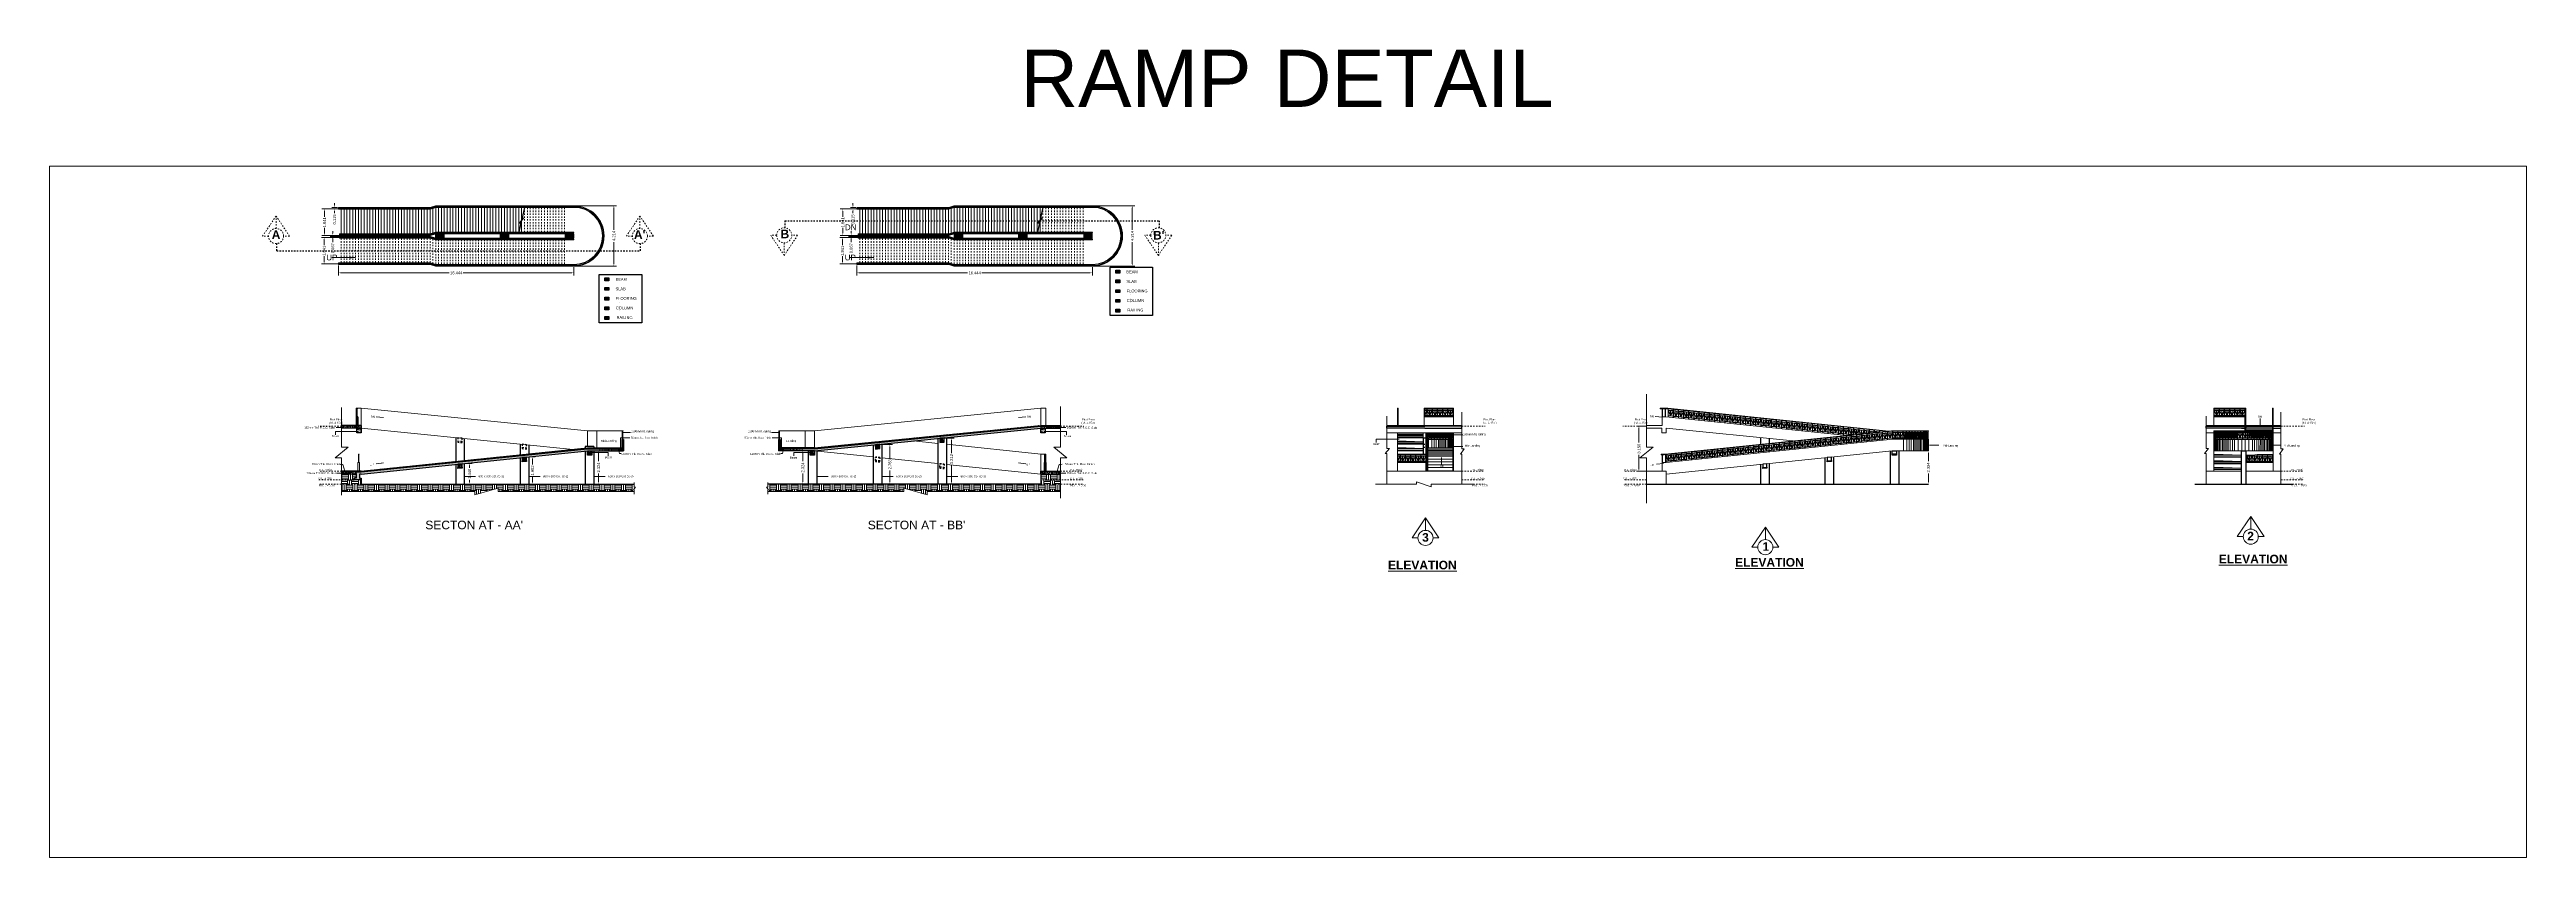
# Model space of a CAD drawing. Header units: millimetres. Extents: x 1898 to 3725, y 783 to 1532.
# Drawn here: x 2681.8 to 2854.8, y 862.1 to 918.5 of the extents above; entities that cross this region are included whole.
import ezdxf

# ---------------------------------------------------------------- set-up
doc = ezdxf.new("R2010")
doc.units = ezdxf.units.MM
for name, pattern in [('CENTER', [2, 1.25, -0.25, 0.25, -0.25]), ('DASHED', [0.75, 0.5, -0.25]), ('DASHED2', [0.375, 0.25, -0.125])]:
    doc.linetypes.add(name, pattern=pattern)
doc.layers.get('Defpoints').update_dxf_attribs({"lineweight": 15})
for name, color, linetype, lineweight in [('beam', 1, 'Continuous', 20), ('Column', 251, 'Continuous', 30), ('DIM', 6, 'Continuous', 18), ('dim.1', 6, 'Continuous', 18), ('flooing', 92, 'Continuous', 20), ('GRID', 134, 'CENTER', 18), ('Hatch', 43, 'Continuous', 13), ('Railing', 23, 'Continuous', 13), ('RAMP', 213, 'Continuous', 20), ('Section', 72, 'DASHED2', 30), ('slab', 95, 'Continuous', 25), ('TEXT', 7, 'Continuous', 15), ('Wall', 7, 'Continuous', 30), ('Window-Wall', 7, 'Continuous', 18)]:
    doc.layers.add(name, color=color, linetype=linetype, lineweight=lineweight)
doc.styles.add('DIM', font='arial.ttf', dxfattribs={"height": 0.5})
doc.styles.add('dim-stylus bt', font='arial.ttf')
doc.styles.add('Tabrej', font='arial.ttf')
doc.styles.add('Tabrej.', font='arial.ttf', dxfattribs={"height": 2})
doc.dimstyles.new('DIMEN', dxfattribs={"dimtxt": 0.3, "dimasz": 0.25, "dimexe": 0.18, "dimexo": 0.0625, "dimgap": 0.09, "dimtad": 0, "dimdec": 3, "dimzin": 0, "dimdsep": 46, "dimtxsty": 'Tabrej', "dimcen": 0, "dimclrd": 256, "dimclre": 256, "dimclrt": 7, "dimadec": 0, "dimazin": 0, "dimtfac": 1, "dimtdec": 3, "dimtofl": 0, "dimtmove": 0, "dimatfit": 1, "dimfxl": 0, "dimtolj": 1, "dimtzin": 0, "dimlwd": -1, "dimlwe": -1, "dimarcsym": 0})
doc.dimstyles.new('Tabrej', dxfattribs={"dimtxt": 4, "dimasz": 0.45, "dimexe": 0.18, "dimexo": 0.0625, "dimgap": 0.09, "dimtad": 0, "dimdec": 3, "dimzin": 0, "dimdsep": 46, "dimtxsty": 'Tabrej', "dimcen": 0, "dimclrd": 256, "dimclre": 256, "dimclrt": 7, "dimaunit": 1, "dimadec": 3, "dimazin": 0, "dimtfac": 1, "dimtdec": 3, "dimtofl": 0, "dimtmove": 0, "dimatfit": 3, "dimfxl": 0, "dimtolj": 1, "dimtzin": 0, "dimlwd": -1, "dimlwe": -1, "dimarcsym": 0})
pattern_1 = [(50, (-3160.45706, -913.71168), (0.1434520365, -0.012550427), [0.015, -0.165]), (355, (-3160.45706, -913.71168), (-0.027750267, 0.150438427), [0.012, -0.132]), (100.4514445, (-3160.44511, -913.71272), (0.1157017693, 0.137887998), [0.0127480384, -0.1402284224]), (46.1842, (-3160.45706, -913.67168), (0.213448266, -0.033103856), [0.0225, -0.2475]), (96.6356355, (-3160.43928, -913.67444), (0.186932389, 0.19482372), [0.019122068, -0.210342752]), (351.184164, (-3160.45706, -913.67168), (0.186932389, 0.19482372), [0.018, -0.198]), (21, (-3160.43706, -913.68168), (0.1193814104, -0.080523778), [0.015, -0.165]), (326, (-3160.43706, -913.68168), (0.0486630664, 0.145030009), [0.012, -0.132]), (71.4514447, (-3160.42712, -913.68839), (0.1680444753, 0.0645062306), [0.012748038, -0.1402284224]), (37.5, (-3160.457064, -913.71168), (0.0024319711, 0.0665787708), [0, -0.1304, 0, -0.134, 0, -0.1325]), (7.5, (-3160.457064, -913.71168), (0.0526139075, 0.0788823424), [0, -0.0764, 0, -0.1274, 0, -0.0505]), (327.5, (-3160.501664, -913.71168), (0.1067644872, -0.00451097435), [0, -0.05, 0, -0.156, 0, -0.207]), (317.5, (-3160.52166, -913.71168), (0.116637234, 0.0200209965), [0, -0.065, 0, -0.1036, 0, -0.147])]
pattern_2 = [(50, (-3160.45706, -913.71168), (0.215178055, -0.0188256405), [0.0225, -0.2475]), (355, (-3160.45706, -913.71168), (-0.0416254, 0.22565764), [0.018, -0.198]), (100.4514445, (-3160.43913, -913.71325), (0.173552654, 0.206831997), [0.019122058, -0.210342634]), (46.1842, (-3160.45706, -913.65168), (0.3201724, -0.049655784), [0.03375, -0.37125]), (96.635635, (-3160.43038, -913.65582), (0.280398584, 0.29223558), [0.028683103, -0.315514128]), (351.184164, (-3160.45706, -913.65168), (0.280398584, 0.29223558), [0.027, -0.297]), (21, (-3160.42706, -913.66668), (0.179072116, -0.120785667), [0.0225, -0.2475]), (326, (-3160.42706, -913.66668), (0.0729946, 0.217545014), [0.018, -0.198]), (71.451445, (-3160.41214, -913.67674), (0.252066713, 0.096759346), [0.019122057, -0.210342634]), (37.5, (-3160.457064, -913.71168), (0.0036479566, 0.0998681561), [0, -0.1956, 0, -0.201, 0, -0.19875]), (7.5, (-3160.45706, -913.71168), (0.0789208612, 0.1183235136), [0, -0.1146, 0, -0.1911, 0, -0.07575]), (327.5, (-3160.523964, -913.71168), (0.1601467309, -0.0067664615), [0, -0.075, 0, -0.234, 0, -0.3105]), (317.5, (-3160.55396, -913.71168), (0.174955851, 0.0300314947), [0, -0.0975, 0, -0.1554, 0, -0.2205])]
pattern_3 = [(45, (-3160.45706, -913.71168), (-0.079549513, 0.079549513), []), (45, (-3160.40403, -913.71168), (-0.079549513, 0.079549513), [])]
pattern_4 = [(0, (-3160.45706, -913.71168), (0.375, 0.375), [0.375, -0.375]), (0, (-3160.45706, -913.57105), (0.375, 0.375), [0.375, -0.375]), (0, (-3160.45706, -913.43043), (0.375, 0.375), [0.375, -0.375]), (90, (-3160.4102, -913.38355), (-0.375, 0.375), [0.375, -0.375]), (90, (-3160.26956, -913.38355), (-0.375, 0.375), [0.375, -0.375]), (90, (-3160.12894, -913.38355), (-0.375, 0.375), [0.375, -0.375])]

# ---------------------------------------------------------------- blocks, each defined once
blk = doc.blocks.new('*D327')
at = {"layer": 'Defpoints', "color": 0, "transparency": 16777216}
for p in [(3123.32, 916.12), (3123.38, 914.22), (3123.59, 914.22)]:
    blk.add_point(p, dxfattribs=at)
at = {"layer": 'DIM', "transparency": 16777216}
for p, q in [((3123.38, 916.12), (3123.77, 916.12)), ((3123.59, 915.97), (3123.59, 915.58)), ((3123.44, 914.22), (3123.77, 914.22)), ((3123.59, 914.37), (3123.59, 914.76))]:
    blk.add_line(p, q, dxfattribs=at)
for points in [[(3123.57, 915.97), (3123.62, 915.97), (3123.59, 916.12)], [(3123.57, 914.37), (3123.62, 914.37), (3123.59, 914.22)]]:
    blk.add_solid(points, dxfattribs=at)
at = {"layer": 'DIM', "color": 7, "transparency": 16777216, "insert": (3123.59, 915.17), "char_height": 0.2, "attachment_point": 5, "rotation": 90, "style": 'Tabrej'}
blk.add_mtext('\\A1;1.902', dxfattribs=at)
blk = doc.blocks.new('*D328')
at = {"layer": 'Defpoints', "color": 0, "transparency": 16777216}
for p in [(3127.87, 916.54), (3127.87, 914.22), (3128.2, 914.22)]:
    blk.add_point(p, dxfattribs=at)
at = {"layer": 'DIM', "transparency": 16777216}
for p, q in [((3127.93, 916.54), (3128.38, 916.54)), ((3128.2, 916.39), (3128.2, 915.81)), ((3127.93, 914.22), (3128.38, 914.22)), ((3128.2, 914.37), (3128.2, 914.95))]:
    blk.add_line(p, q, dxfattribs=at)
for points in [[(3128.17, 916.39), (3128.22, 916.39), (3128.2, 916.54)], [(3128.17, 914.37), (3128.22, 914.37), (3128.2, 914.22)]]:
    blk.add_solid(points, dxfattribs=at)
at = {"layer": 'DIM', "color": 7, "transparency": 16777216, "insert": (3128.2, 915.38), "char_height": 0.2, "attachment_point": 5, "rotation": 90, "style": 'Tabrej'}
blk.add_mtext('\\A1;2.324', dxfattribs=at)
blk = doc.blocks.new('*D326')
at = {"layer": 'Defpoints', "color": 0, "transparency": 16777216}
for p in [(3118.82, 915.66), (3118.83, 914.22), (3119.19, 914.22)]:
    blk.add_point(p, dxfattribs=at)
at = {"layer": 'DIM', "transparency": 16777216}
for p, q in [((3118.88, 915.66), (3119.37, 915.66)), ((3119.19, 915.51), (3119.19, 915.35)), ((3118.89, 914.22), (3119.37, 914.22)), ((3119.19, 914.37), (3119.19, 914.52))]:
    blk.add_line(p, q, dxfattribs=at)
for points in [[(3119.17, 915.51), (3119.22, 915.51), (3119.19, 915.66)], [(3119.17, 914.37), (3119.22, 914.37), (3119.19, 914.22)]]:
    blk.add_solid(points, dxfattribs=at)
at = {"layer": 'DIM', "color": 7, "transparency": 16777216, "insert": (3119.19, 914.94), "char_height": 0.2, "attachment_point": 5, "rotation": 90, "style": 'Tabrej'}
blk.add_mtext('\\A1;1.440', dxfattribs=at)
blk = doc.blocks.new('*D329')
at = {"layer": 'Defpoints', "color": 0, "transparency": 16777216}
for p in [(3142.84, 916.54), (3142.46, 914.22), (3142.84, 914.22)]:
    blk.add_point(p, dxfattribs=at)
at = {"layer": 'DIM', "transparency": 16777216}
for p, q in [((3142.77, 916.54), (3142.28, 916.54)), ((3142.46, 916.39), (3142.46, 915.81)), ((3142.77, 914.22), (3142.28, 914.22)), ((3142.46, 914.37), (3142.46, 914.95))]:
    blk.add_line(p, q, dxfattribs=at)
for points in [[(3142.44, 916.39), (3142.49, 916.39), (3142.46, 916.54)], [(3142.44, 914.37), (3142.49, 914.37), (3142.46, 914.22)]]:
    blk.add_solid(points, dxfattribs=at)
at = {"layer": 'DIM', "color": 7, "transparency": 16777216, "insert": (3142.46, 915.38), "char_height": 0.2, "attachment_point": 5, "rotation": 90, "style": 'Tabrej'}
blk.add_mtext('\\A1;2.324', dxfattribs=at)
blk = doc.blocks.new('*D330')
at = {"layer": 'Defpoints', "color": 0, "transparency": 16777216}
for p in [(3147.69, 916.98), (3147.69, 914.22), (3148.54, 914.22)]:
    blk.add_point(p, dxfattribs=at)
at = {"layer": 'DIM', "transparency": 16777216}
for p, q in [((3147.75, 916.98), (3148.72, 916.98)), ((3148.54, 916.83), (3148.54, 916.03)), ((3148.54, 914.37), (3148.54, 915.17)), ((3147.75, 914.22), (3148.72, 914.22))]:
    blk.add_line(p, q, dxfattribs=at)
for points in [[(3148.52, 916.83), (3148.57, 916.83), (3148.54, 916.98)], [(3148.52, 914.37), (3148.57, 914.37), (3148.54, 914.22)]]:
    blk.add_solid(points, dxfattribs=at)
at = {"layer": 'DIM', "color": 7, "transparency": 16777216, "insert": (3148.54, 915.6), "char_height": 0.2, "attachment_point": 5, "rotation": 90, "style": 'Tabrej'}
blk.add_mtext('\\A1;2.763', dxfattribs=at)
blk = doc.blocks.new('*D331')
at = {"layer": 'Defpoints', "color": 0, "transparency": 16777216}
for p in [(3152.19, 917.43), (3152.19, 914.22), (3152.85, 914.22)]:
    blk.add_point(p, dxfattribs=at)
at = {"layer": 'DIM', "transparency": 16777216}
for p, q in [((3152.25, 917.43), (3153.03, 917.43)), ((3152.85, 917.28), (3152.85, 916.39)), ((3152.85, 914.37), (3152.85, 915.53)), ((3152.25, 914.22), (3153.03, 914.22))]:
    blk.add_line(p, q, dxfattribs=at)
for points in [[(3152.83, 917.28), (3152.88, 917.28), (3152.85, 917.43)], [(3152.83, 914.37), (3152.88, 914.37), (3152.85, 914.22)]]:
    blk.add_solid(points, dxfattribs=at)
at = {"layer": 'DIM', "color": 7, "transparency": 16777216, "insert": (3152.85, 915.96), "char_height": 0.2, "attachment_point": 5, "rotation": 90, "style": 'Tabrej'}
blk.add_mtext('\\A1;3.212', dxfattribs=at)
blk = doc.blocks.new('*D332')
at = {"layer": 'Defpoints', "color": 0, "transparency": 16777216}
for p in [(3221.07, 916.54), (3221.07, 914.22), (3221.07, 914.22)]:
    blk.add_point(p, dxfattribs=at)
at = {"layer": 'DIM', "transparency": 16777216}
for p, q in [((3221.01, 916.54), (3220.89, 916.54)), ((3221.07, 916.39), (3221.07, 915.81)), ((3221.01, 914.22), (3220.89, 914.22)), ((3221.07, 914.37), (3221.07, 914.95))]:
    blk.add_line(p, q, dxfattribs=at)
for points in [[(3221.05, 916.39), (3221.1, 916.39), (3221.07, 916.54)], [(3221.05, 914.37), (3221.1, 914.37), (3221.07, 914.22)]]:
    blk.add_solid(points, dxfattribs=at)
at = {"layer": 'DIM', "color": 7, "transparency": 16777216, "insert": (3221.07, 915.38), "char_height": 0.2, "attachment_point": 5, "rotation": 90, "style": 'Tabrej'}
blk.add_mtext('\\A1;2.324', dxfattribs=at)
blk = doc.blocks.new('*D333')
at = {"layer": 'Defpoints', "color": 0, "transparency": 16777216}
for p in [(3201.47, 918.27), (3200.86, 915.12), (3201.48, 915.12)]:
    blk.add_point(p, dxfattribs=at)
at = {"layer": 'DIM', "transparency": 16777216}
for p, q in [((3201.41, 918.27), (3200.68, 918.27)), ((3200.86, 918.12), (3200.86, 917.12)), ((3201.42, 915.12), (3200.68, 915.12)), ((3200.86, 915.27), (3200.86, 916.26))]:
    blk.add_line(p, q, dxfattribs=at)
for points in [[(3200.83, 918.12), (3200.88, 918.12), (3200.86, 918.27)], [(3200.83, 915.27), (3200.88, 915.27), (3200.86, 915.12)]]:
    blk.add_solid(points, dxfattribs=at)
at = {"layer": 'DIM', "color": 7, "transparency": 16777216, "insert": (3200.86, 916.69), "char_height": 0.2, "attachment_point": 5, "rotation": 90, "style": 'Tabrej'}
blk.add_mtext('\\A1;3.150', dxfattribs=at)
blk = doc.blocks.new('BDHVBFH')
at = {"layer": 'Section', "color": 7, "linetype": 'ByBlock', "lineweight": 20, "ltscale": 0.05}
for p, q in [((5432.4, -574.79), (5431.46, -576.19)), ((5432.4, -575.66), (5432.4, -574.79)), ((5433.34, -576.19), (5432.4, -574.79)), ((5431.87, -576.19), (5431.46, -576.19)), ((5433.34, -576.19), (5432.93, -576.19))]:
    blk.add_line(p, q, dxfattribs=at)
blk.add_circle((5432.4, -576.19), 0.526, dxfattribs=at)
blk = doc.blocks.new('*D381')
at = {"layer": 'Defpoints', "color": 0, "transparency": 16777216}
for p in [(3111.43, 959.52), (3127.87, 959.41), (3127.87, 958.95)]:
    blk.add_point(p, dxfattribs=at)
at = {"layer": 'DIM', "transparency": 16777216}
for p, q in [((3111.43, 959.46), (3111.43, 958.77)), ((3111.58, 958.95), (3119.16, 958.95)), ((3127.72, 958.95), (3120.14, 958.95)), ((3127.87, 959.34), (3127.87, 958.77))]:
    blk.add_line(p, q, dxfattribs=at)
for points in [[(3111.58, 958.98), (3111.58, 958.93), (3111.43, 958.95)], [(3127.72, 958.98), (3127.72, 958.93), (3127.87, 958.95)]]:
    blk.add_solid(points, dxfattribs=at)
at = {"layer": 'DIM', "color": 7, "transparency": 16777216, "insert": (3119.65, 958.95), "char_height": 0.2, "attachment_point": 5, "style": 'Tabrej'}
blk.add_mtext('\\A1;16.444', dxfattribs=at)
blk = doc.blocks.new('*D382')
at = {"layer": 'Defpoints', "color": 0, "transparency": 16777216}
for p in [(3127.22, 963.64), (3127.22, 959.42), (3130.66, 959.42)]:
    blk.add_point(p, dxfattribs=at)
at = {"layer": 'DIM', "transparency": 16777216}
for p, q in [((3127.28, 963.64), (3130.84, 963.64)), ((3130.66, 963.49), (3130.66, 961.96)), ((3130.66, 959.57), (3130.66, 961.1)), ((3127.28, 959.42), (3130.84, 959.42))]:
    blk.add_line(p, q, dxfattribs=at)
for points in [[(3130.64, 963.49), (3130.69, 963.49), (3130.66, 963.64)], [(3130.64, 959.57), (3130.69, 959.57), (3130.66, 959.42)]]:
    blk.add_solid(points, dxfattribs=at)
at = {"layer": 'DIM', "color": 7, "transparency": 16777216, "insert": (3130.66, 961.53), "char_height": 0.2, "attachment_point": 5, "rotation": 90, "style": 'Tabrej'}
blk.add_mtext('\\A1;4.214', dxfattribs=at)
blk = doc.blocks.new('*D383')
at = {"layer": 'Defpoints', "color": 0, "transparency": 16777216}
for p in [(3111.62, 963.41), (3110.45, 961.57), (3111.62, 961.57)]:
    blk.add_point(p, dxfattribs=at)
at = {"layer": 'DIM', "transparency": 16777216}
for p, q in [((3111.56, 963.41), (3110.27, 963.41)), ((3110.45, 963.26), (3110.45, 962.86)), ((3110.45, 961.72), (3110.45, 962.09)), ((3111.56, 961.57), (3110.27, 961.57))]:
    blk.add_line(p, q, dxfattribs=at)
for points in [[(3110.42, 963.26), (3110.47, 963.26), (3110.45, 963.41)], [(3110.42, 961.72), (3110.47, 961.72), (3110.45, 961.57)]]:
    blk.add_solid(points, dxfattribs=at)
at = {"layer": 'DIM', "color": 7, "transparency": 16777216, "insert": (3110.45, 962.48), "char_height": 0.2, "attachment_point": 5, "rotation": 90, "style": 'Tabrej'}
blk.add_mtext('\\A1;1.841', dxfattribs=at)
blk = doc.blocks.new('*D384')
at = {"layer": 'Defpoints', "color": 0, "transparency": 16777216}
for p in [(3111.62, 961.42), (3110.43, 959.57), (3111.62, 959.57)]:
    blk.add_point(p, dxfattribs=at)
at = {"layer": 'DIM', "transparency": 16777216}
for p, q in [((3111.56, 961.42), (3110.25, 961.42)), ((3110.43, 961.27), (3110.43, 960.88)), ((3110.43, 959.72), (3110.43, 960.11)), ((3111.56, 959.57), (3110.25, 959.57))]:
    blk.add_line(p, q, dxfattribs=at)
for points in [[(3110.4, 961.27), (3110.45, 961.27), (3110.43, 961.42)], [(3110.4, 959.72), (3110.45, 959.72), (3110.43, 959.57)]]:
    blk.add_solid(points, dxfattribs=at)
at = {"layer": 'DIM', "color": 7, "transparency": 16777216, "insert": (3110.43, 960.49), "char_height": 0.2, "attachment_point": 5, "rotation": 90, "style": 'Tabrej'}
blk.add_mtext('\\A1;1.841', dxfattribs=at)
blk = doc.blocks.new('*D385')
at = {"layer": 'Defpoints', "color": 0, "transparency": 16777216}
for p in [(3111.15, 963.41), (3111.43, 963.52), (3111.43, 963.41)]:
    blk.add_point(p, dxfattribs=at)
at = {"layer": 'DIM', "transparency": 16777216}
for p, q in [((3111.15, 963.67), (3111.15, 963.82)), ((3111.37, 963.52), (3110.97, 963.52)), ((3111.37, 963.41), (3110.97, 963.41)), ((3111.15, 963.26), (3111.15, 963.11))]:
    blk.add_line(p, q, dxfattribs=at)
for points in [[(3111.13, 963.67), (3111.18, 963.67), (3111.15, 963.52)], [(3111.13, 963.26), (3111.18, 963.26), (3111.15, 963.41)]]:
    blk.add_solid(points, dxfattribs=at)
at = {"layer": 'DIM', "color": 7, "transparency": 16777216, "insert": (3111.15, 962.68), "char_height": 0.2, "attachment_point": 5, "rotation": 90, "style": 'Tabrej'}
blk.add_mtext('\\A1;0.115', dxfattribs=at)
blk = doc.blocks.new('*D386')
at = {"layer": 'Defpoints', "color": 0, "transparency": 16777216}
for p in [(3111.03, 961.5), (3111.56, 961.57), (3111.56, 961.5)]:
    blk.add_point(p, dxfattribs=at)
at = {"layer": 'DIM', "transparency": 16777216}
for p, q in [((3111.03, 961.72), (3111.03, 961.87)), ((3111.5, 961.57), (3110.85, 961.57)), ((3111.5, 961.5), (3110.85, 961.5)), ((3111.03, 961.35), (3111.03, 961.1))]:
    blk.add_line(p, q, dxfattribs=at)
for points in [[(3111, 961.72), (3111.05, 961.72), (3111.03, 961.57)], [(3111, 961.35), (3111.05, 961.35), (3111.03, 961.5)]]:
    blk.add_solid(points, dxfattribs=at)
at = {"layer": 'DIM', "color": 7, "transparency": 16777216, "insert": (3111.03, 960.67), "char_height": 0.2, "attachment_point": 5, "rotation": 90, "style": 'Tabrej'}
blk.add_mtext('\\A1;0.067', dxfattribs=at)
blk = doc.blocks.new('colm 600')
at = {"layer": 'Hatch'}
h = blk.add_hatch(color=0, dxfattribs=at)
h.dxf.hatch_style = 1
h.paths.add_polyline_path([(5460.78, -628.8), (5460.48, -628.8), (5460.48, -629.4), (5460.78, -629.4)])
at = {"layer": 'Column'}
for p, q in [((5460.78, -628.8), (5460.48, -628.8)), ((5460.48, -628.8), (5460.48, -629.4)), ((5460.48, -629.4), (5460.78, -629.4)), ((5460.78, -629.4), (5460.78, -628.8))]:
    blk.add_line(p, q, dxfattribs=at)
blk = doc.blocks.new('*D387')
at = {"layer": 'Defpoints', "color": 0, "transparency": 16777216}
for p in [(3147.63, 959.52), (3164.08, 959.41), (3164.08, 958.95)]:
    blk.add_point(p, dxfattribs=at)
at = {"layer": 'DIM', "transparency": 16777216}
for p, q in [((3147.63, 959.46), (3147.63, 958.77)), ((3147.78, 958.95), (3155.37, 958.95)), ((3163.93, 958.95), (3156.35, 958.95)), ((3164.08, 959.34), (3164.08, 958.77))]:
    blk.add_line(p, q, dxfattribs=at)
for points in [[(3147.78, 958.98), (3147.78, 958.93), (3147.63, 958.95)], [(3163.93, 958.98), (3163.93, 958.93), (3164.08, 958.95)]]:
    blk.add_solid(points, dxfattribs=at)
at = {"layer": 'DIM', "color": 7, "transparency": 16777216, "insert": (3155.86, 958.95), "char_height": 0.2, "attachment_point": 5, "style": 'Tabrej'}
blk.add_mtext('\\A1;16.444', dxfattribs=at)
blk = doc.blocks.new('*D388')
at = {"layer": 'Defpoints', "color": 0, "transparency": 16777216}
for p in [(3163.43, 963.64), (3163.43, 959.42), (3166.87, 959.42)]:
    blk.add_point(p, dxfattribs=at)
at = {"layer": 'DIM', "transparency": 16777216}
for p, q in [((3163.49, 963.64), (3167.05, 963.64)), ((3166.87, 963.49), (3166.87, 961.96)), ((3166.87, 959.57), (3166.87, 961.1)), ((3163.49, 959.42), (3167.05, 959.42))]:
    blk.add_line(p, q, dxfattribs=at)
for points in [[(3166.84, 963.49), (3166.89, 963.49), (3166.87, 963.64)], [(3166.84, 959.57), (3166.89, 959.57), (3166.87, 959.42)]]:
    blk.add_solid(points, dxfattribs=at)
at = {"layer": 'DIM', "color": 7, "transparency": 16777216, "insert": (3166.87, 961.53), "char_height": 0.2, "attachment_point": 5, "rotation": 90, "style": 'Tabrej'}
blk.add_mtext('\\A1;4.214', dxfattribs=at)
blk = doc.blocks.new('*D389')
at = {"layer": 'Defpoints', "color": 0, "transparency": 16777216}
for p in [(3147.83, 963.41), (3146.65, 961.57), (3147.83, 961.57)]:
    blk.add_point(p, dxfattribs=at)
at = {"layer": 'DIM', "transparency": 16777216}
for p, q in [((3147.77, 963.41), (3146.47, 963.41)), ((3146.65, 963.26), (3146.65, 962.86)), ((3146.65, 961.72), (3146.65, 962.09)), ((3147.77, 961.57), (3146.47, 961.57))]:
    blk.add_line(p, q, dxfattribs=at)
for points in [[(3146.63, 963.26), (3146.68, 963.26), (3146.65, 963.41)], [(3146.63, 961.72), (3146.68, 961.72), (3146.65, 961.57)]]:
    blk.add_solid(points, dxfattribs=at)
at = {"layer": 'DIM', "color": 7, "transparency": 16777216, "insert": (3146.65, 962.48), "char_height": 0.2, "attachment_point": 5, "rotation": 90, "style": 'Tabrej'}
blk.add_mtext('\\A1;1.841', dxfattribs=at)
blk = doc.blocks.new('*D390')
at = {"layer": 'Defpoints', "color": 0, "transparency": 16777216}
for p in [(3147.83, 961.42), (3146.63, 959.57), (3147.83, 959.57)]:
    blk.add_point(p, dxfattribs=at)
at = {"layer": 'DIM', "transparency": 16777216}
for p, q in [((3147.77, 961.42), (3146.45, 961.42)), ((3146.63, 961.27), (3146.63, 960.88)), ((3146.63, 959.72), (3146.63, 960.11)), ((3147.77, 959.57), (3146.45, 959.57))]:
    blk.add_line(p, q, dxfattribs=at)
for points in [[(3146.61, 961.27), (3146.66, 961.27), (3146.63, 961.42)], [(3146.61, 959.72), (3146.66, 959.72), (3146.63, 959.57)]]:
    blk.add_solid(points, dxfattribs=at)
at = {"layer": 'DIM', "color": 7, "transparency": 16777216, "insert": (3146.63, 960.49), "char_height": 0.2, "attachment_point": 5, "rotation": 90, "style": 'Tabrej'}
blk.add_mtext('\\A1;1.841', dxfattribs=at)
blk = doc.blocks.new('*D391')
at = {"layer": 'Defpoints', "color": 0, "transparency": 16777216}
for p in [(3147.36, 963.41), (3147.64, 963.52), (3147.64, 963.41)]:
    blk.add_point(p, dxfattribs=at)
at = {"layer": 'DIM', "transparency": 16777216}
for p, q in [((3147.36, 963.67), (3147.36, 963.82)), ((3147.57, 963.52), (3147.18, 963.52)), ((3147.57, 963.41), (3147.18, 963.41)), ((3147.36, 963.26), (3147.36, 963.11))]:
    blk.add_line(p, q, dxfattribs=at)
for points in [[(3147.34, 963.67), (3147.39, 963.67), (3147.36, 963.52)], [(3147.34, 963.26), (3147.39, 963.26), (3147.36, 963.41)]]:
    blk.add_solid(points, dxfattribs=at)
at = {"layer": 'DIM', "color": 7, "transparency": 16777216, "insert": (3147.36, 962.68), "char_height": 0.2, "attachment_point": 5, "rotation": 90, "style": 'Tabrej'}
blk.add_mtext('\\A1;0.115', dxfattribs=at)
blk = doc.blocks.new('*D392')
at = {"layer": 'Defpoints', "color": 0, "transparency": 16777216}
for p in [(3147.23, 961.5), (3147.77, 961.57), (3147.77, 961.5)]:
    blk.add_point(p, dxfattribs=at)
at = {"layer": 'DIM', "transparency": 16777216}
for p, q in [((3147.23, 961.72), (3147.23, 961.87)), ((3147.7, 961.57), (3147.05, 961.57)), ((3147.7, 961.5), (3147.05, 961.5)), ((3147.23, 961.35), (3147.23, 961.1))]:
    blk.add_line(p, q, dxfattribs=at)
for points in [[(3147.21, 961.72), (3147.26, 961.72), (3147.23, 961.57)], [(3147.21, 961.35), (3147.26, 961.35), (3147.23, 961.5)]]:
    blk.add_solid(points, dxfattribs=at)
at = {"layer": 'DIM', "color": 7, "transparency": 16777216, "insert": (3147.23, 960.67), "char_height": 0.2, "attachment_point": 5, "rotation": 90, "style": 'Tabrej'}
blk.add_mtext('\\A1;0.067', dxfattribs=at)
blk = doc.blocks.new('DERT56789')
at = {"layer": 'Hatch'}
h = blk.add_hatch(dxfattribs=at)
h.set_pattern_fill('ANSI32', color=256, scale=0.3)
h.set_pattern_definition(pattern_3)
h.paths.add_polyline_path([(-50.2082, 4.6051), (-48.8364, 4.6051), (-48.8412, 4.5564), (-50.2082, 4.5551)])
h = blk.add_hatch(dxfattribs=at)
h.set_pattern_fill('AR-CONC', color=256, scale=0.03)
h.set_pattern_definition(pattern_2)
h.paths.add_polyline_path([(-50.2082, 4.5551), (-48.8363, 4.5551), (-48.8363, 4.4059), (-50.2082, 4.4059)])
h = blk.add_hatch(dxfattribs=at)
h.set_pattern_fill('AR-CONC', color=256, scale=0.02)
h.set_pattern_definition(pattern_1)
h.paths.add_polyline_path([(-49.1365, 4.4057), (-48.8364, 4.4057), (-48.8364, 4.0959), (-49.1365, 4.0959)])
h = blk.add_hatch(dxfattribs=at)
h.set_pattern_fill('ANSI32', color=256, scale=0.3)
h.set_pattern_definition(pattern_3)
edge = h.paths.add_edge_path()
edge.add_line((-19.6958, 3.0309), (-19.6958, 2.9809))
edge.add_line((-19.6958, 2.9809), (-17.1743, 2.9809))
edge.add_line((-17.1743, 2.9809), (-1.3718, 4.5559))
edge.add_line((-1.3718, 4.5559), (-1.3718, 4.6059))
edge.add_line((-1.3718, 4.6059), (-17.1688, 3.0309))
edge.add_line((-17.1688, 3.0309), (-19.6958, 3.0311))
h = blk.add_hatch(dxfattribs=at)
h.set_pattern_fill('AR-CONC', color=256, scale=0.03)
h.set_pattern_definition(pattern_2)
h.paths.add_polyline_path([(-19.6958, 2.9809), (-19.6958, 2.8301), (-17.1718, 2.8301), (-1.3717, 4.4059), (-1.3718, 4.5551), (-17.1714, 2.9809)])
h = blk.add_hatch(dxfattribs=at)
h.set_pattern_fill('AR-CONC', color=256, scale=0.02)
h.set_pattern_definition(pattern_1)
h.paths.add_polyline_path([(-8.4164, 3.7033), (-8.4164, 3.4722), (-8.1168, 3.5021), (-8.1168, 3.7332)])
h = blk.add_hatch(dxfattribs=at)
h.set_pattern_fill('AR-CONC', color=256, scale=0.03)
h.set_pattern_definition(pattern_2)
h.paths.add_polyline_path([(0, 4.5551), (-1.3719, 4.5551), (-1.3719, 4.4059), (0, 4.4059)])
h = blk.add_hatch(dxfattribs=at)
h.set_pattern_fill('ANSI32', color=256, scale=0.3)
h.set_pattern_definition(pattern_3)
h.paths.add_polyline_path([(0, 4.6051), (-1.3718, 4.6051), (-1.367, 4.5564), (0, 4.5551)])
h = blk.add_hatch(dxfattribs=at)
h.set_pattern_fill('AR-CONC', color=256, scale=0.02)
h.set_pattern_definition([(50, (-3112.69219, -913.7115), (0.1434520365, -0.012550427), [0.015, -0.165]), (355, (-3112.69219, -913.7115), (-0.027750267, 0.150438427), [0.012, -0.132]), (100.4514445, (-3112.68024, -913.71254), (0.1157017693, 0.137887998), [0.0127480384, -0.1402284224]), (46.1842, (-3112.69219, -913.6715), (0.213448266, -0.033103856), [0.0225, -0.2475]), (96.6356355, (-3112.6744, -913.67425), (0.186932389, 0.19482372), [0.019122068, -0.210342752]), (351.184164, (-3112.6922, -913.6715), (0.186932389, 0.19482372), [0.018, -0.198]), (21, (-3112.67219, -913.6815), (0.1193814104, -0.080523778), [0.015, -0.165]), (326, (-3112.67219, -913.6815), (0.0486630664, 0.145030009), [0.012, -0.132]), (71.4514447, (-3112.66224, -913.6882), (0.1680444753, 0.0645062306), [0.012748038, -0.1402284224]), (37.5, (-3112.69219, -913.711495), (0.0024319711, 0.0665787708), [0, -0.1304, 0, -0.134, 0, -0.1325]), (7.5, (-3112.69219, -913.711495), (0.0526139075, 0.0788823424), [0, -0.0764, 0, -0.1274, 0, -0.0505]), (327.5, (-3112.73679, -913.711495), (0.1067644872, -0.00451097435), [0, -0.05, 0, -0.156, 0, -0.207]), (317.5, (-3112.75679, -913.711495), (0.116637234, 0.0200209965), [0, -0.065, 0, -0.1036, 0, -0.147])])
h.paths.add_polyline_path([(-1.3717, 4.4059), (-1.0715, 4.4059), (-1.0715, 4.0961), (-1.3717, 4.0961)])
h = blk.add_hatch(dxfattribs=at)
h.set_pattern_fill('ANSI32', color=256, scale=0.3)
h.set_pattern_definition(pattern_3)
h.paths.add_polyline_path([(-50.2082, 1.4059), (-50.2082, 1.3559), (-48.8368, 1.3558), (-33.0368, 2.9809), (-30.5124, 2.9809), (-30.5124, 3.0309), (-33.0394, 3.0309), (-48.839, 1.4059)])
h = blk.add_hatch(dxfattribs=at)
h.set_pattern_fill('AR-CONC', color=256, scale=0.03)
h.set_pattern_definition(pattern_2)
edge = h.paths.add_edge_path()
edge.add_line((-49.1814, 1.3559), (-49.1814, 0.9209))
edge.add_line((-49.1814, 0.9209), (-49.2964, 0.9209))
edge.add_line((-49.2964, 0.9209), (-49.2964, 0.8059))
edge.add_line((-49.2964, 0.8059), (-48.8364, 0.8059))
edge.add_line((-48.8364, 0.8059), (-48.8364, 0.9209))
edge.add_line((-48.8364, 0.9209), (-48.9514, 0.9209))
edge.add_line((-48.9514, 0.9209), (-48.9514, 1.2051))
edge.add_line((-48.9514, 1.2051), (-48.8364, 1.2051))
edge.add_line((-48.8364, 1.2051), (-33.0364, 2.8301))
edge.add_line((-33.0364, 2.8301), (-30.5124, 2.8301))
edge.add_line((-30.5124, 2.8301), (-30.5124, 2.9809))
edge.add_line((-30.5124, 2.9809), (-33.0368, 2.9809))
edge.add_line((-33.0368, 2.9809), (-48.8368, 1.3558))
edge.add_line((-48.8368, 1.3558), (-49.1814, 1.3558))
h = blk.add_hatch(dxfattribs=at)
h.set_pattern_fill('AR-CONC', color=256, scale=0.02)
h.set_pattern_definition(pattern_1)
h.paths.add_polyline_path([(-42.0883, 1.8992), (-42.0883, 1.6679), (-41.7883, 1.6988), (-41.7883, 1.93)])
h = blk.add_hatch(dxfattribs=at)
h.set_pattern_fill('AR-CONC', color=256, scale=0.02)
h.set_pattern_definition([(50, (-3155.95607, -913.24875), (0.1434520365, -0.012550427), [0.015, -0.165]), (355, (-3155.95607, -913.24875), (-0.027750267, 0.150438427), [0.012, -0.132]), (100.4514445, (-3155.94411, -913.24979), (0.1157017693, 0.137887998), [0.0127480384, -0.1402284224]), (46.1842, (-3155.95607, -913.20875), (0.213448266, -0.033103856), [0.0225, -0.2475]), (96.6356355, (-3155.93828, -913.2115), (0.186932389, 0.19482372), [0.019122068, -0.210342752]), (351.184164, (-3155.95607, -913.20875), (0.186932389, 0.19482372), [0.018, -0.198]), (21, (-3155.93607, -913.21875), (0.1193814104, -0.080523778), [0.015, -0.165]), (326, (-3155.93607, -913.21875), (0.0486630664, 0.145030009), [0.012, -0.132]), (71.4514447, (-3155.92612, -913.22546), (0.1680444753, 0.0645062306), [0.012748038, -0.1402284224]), (37.5, (-3155.956067, -913.248747), (0.0024319711, 0.0665787708), [0, -0.1304, 0, -0.134, 0, -0.1325]), (7.5, (-3155.95607, -913.24875), (0.0526139075, 0.0788823424), [0, -0.0764, 0, -0.1274, 0, -0.0505]), (327.5, (-3156.000667, -913.248747), (0.1067644872, -0.00451097435), [0, -0.05, 0, -0.156, 0, -0.207]), (317.5, (-3156.02067, -913.24875), (0.116637234, 0.0200209965), [0, -0.065, 0, -0.1036, 0, -0.147])])
h.paths.add_polyline_path([(-37.5873, 2.3621), (-37.5873, 2.1309), (-37.2873, 2.1617), (-37.2873, 2.3929)])
h = blk.add_hatch(dxfattribs=at)
h.set_pattern_fill('AR-CONC', color=256, scale=0.02)
h.set_pattern_definition(pattern_1)
h.paths.add_polyline_path([(-33.0364, 2.8301), (-32.7364, 2.8301), (-32.7364, 2.6001), (-33.0364, 2.6001)])
h = blk.add_hatch(dxfattribs=at)
h.set_pattern_fill('AR-CONC', color=256, scale=0.02)
h.set_pattern_definition([(50, (-3144.89251, -913.71168), (0.1434520365, -0.012550427), [0.015, -0.165]), (355, (-3144.8925, -913.71168), (-0.027750267, 0.150438427), [0.012, -0.132]), (100.4514445, (-3144.88055, -913.71272), (0.1157017693, 0.137887998), [0.0127480384, -0.1402284224]), (46.1842, (-3144.8925, -913.67168), (0.213448266, -0.033103856), [0.0225, -0.2475]), (96.6356355, (-3144.87472, -913.67444), (0.186932389, 0.19482372), [0.019122068, -0.210342752]), (351.184164, (-3144.8925, -913.67168), (0.186932389, 0.19482372), [0.018, -0.198]), (21, (-3144.87251, -913.68168), (0.1193814104, -0.080523778), [0.015, -0.165]), (326, (-3144.8725, -913.68168), (0.0486630664, 0.145030009), [0.012, -0.132]), (71.4514447, (-3144.86256, -913.68839), (0.1680444753, 0.0645062306), [0.012748038, -0.1402284224]), (37.5, (-3144.892507, -913.71168), (0.0024319711, 0.0665787708), [0, -0.1304, 0, -0.134, 0, -0.1325]), (7.5, (-3144.89251, -913.71168), (0.0526139075, 0.0788823424), [0, -0.0764, 0, -0.1274, 0, -0.0505]), (327.5, (-3144.937107, -913.71168), (0.1067644872, -0.00451097435), [0, -0.05, 0, -0.156, 0, -0.207]), (317.5, (-3144.95711, -913.71168), (0.116637234, 0.0200209965), [0, -0.065, 0, -0.1036, 0, -0.147])])
h.paths.add_polyline_path([(-17.4718, 2.8301), (-17.1718, 2.8301), (-17.1718, 2.6001), (-17.4718, 2.6001)])
h = blk.add_hatch(dxfattribs=at)
h.set_pattern_fill('AR-CONC', color=256, scale=0.02)
h.set_pattern_definition(pattern_1)
h.paths.add_polyline_path([(-12.9174, 3.2544), (-12.9174, 3.0233), (-12.6178, 3.0532), (-12.6178, 3.2843)])
h = blk.add_hatch(dxfattribs=at)
h.set_pattern_fill('AR-CONC', color=256, scale=0.03)
h.set_pattern_definition(pattern_2)
h.paths.add_polyline_path([(-50.2082, 1.3558), (-49.1814, 1.3558), (-49.1814, 1.2051), (-50.2082, 1.2051)])
h = blk.add_hatch(dxfattribs=at)
h.set_pattern_fill('EARTH', color=256, scale=1.5)
h.set_pattern_definition(pattern_4)
h.paths.add_polyline_path([(-50.2082, 1.2051), (-49.1814, 1.2051), (-49.1814, 0.8709), (-49.2964, 0.8709), (-49.2964, 0.7559), (-50.2082, 0.7538)])
h = blk.add_hatch(dxfattribs=at)
h.set_pattern_fill('EARTH', color=256, scale=1.5)
h.set_pattern_definition(pattern_4)
h.paths.add_polyline_path([(0, 1.2051), (-1.3718, 1.2051), (-1.3718, 0.8709), (-1.3718, 0.7559), (0, 0.7538)])
h = blk.add_hatch(dxfattribs=at)
h.set_pattern_fill('ANSI32', color=256, scale=0.3)
h.set_pattern_definition(pattern_3)
h.paths.add_polyline_path([(-1.3714, 1.4059), (0, 1.4059), (0, 1.3558), (-1.3714, 1.3558)])
h = blk.add_hatch(dxfattribs=at)
h.set_pattern_fill('AR-CONC', color=256, scale=0.03)
h.set_pattern_definition(pattern_2)
h.paths.add_polyline_path([(-1.3714, 1.3558), (0, 1.3558), (0, 1.2051), (-1.3714, 1.2051)])
at = {"layer": 'Window-Wall'}
h = blk.add_hatch(dxfattribs=at)
h.set_pattern_fill('ANSI32', color=256, scale=0.2)
h.set_pattern_definition([(45, (-3184.59458, -912.040485), (-0.0530330086, 0.0530330086), []), (45, (-3184.55922, -912.040485), (-0.0530330086, 0.0530330086), [])])
h.paths.add_polyline_path([(-49.0718, 5.2057), (-49.0718, 4.6057), (-49.1868, 4.6057), (-49.1868, 5.2057)])
h = blk.add_hatch(dxfattribs=at)
h.set_pattern_fill('ANSI32', color=256, scale=0.2)
h.set_pattern_definition([(45, (-3166.035185, -913.61509), (-0.0530330086, 0.0530330086), []), (45, (-3165.99983, -913.61509), (-0.0530330086, 0.0530330086), [])])
h.paths.add_polyline_path([(-30.5124, 3.6311), (-30.5124, 3.0311), (-30.6274, 3.0311), (-30.6274, 3.6311)])
h = blk.add_hatch(dxfattribs=at)
h.set_pattern_fill('ANSI32', color=256, scale=0.2)
h.set_pattern_definition([(45, (-3155.10363, -913.61509), (-0.0530330086, 0.0530330086), []), (45, (-3155.06827, -913.61509), (-0.0530330086, 0.0530330086), [])])
h.paths.add_polyline_path([(-19.5808, 3.6311), (-19.5808, 3.0311), (-19.6958, 3.0311), (-19.6958, 3.6311)])
h = blk.add_hatch(dxfattribs=at)
h.set_pattern_fill('ANSI32', color=256, scale=0.2)
h.set_pattern_definition([(45, (-3136.54928, -915.24034), (-0.0530330086, 0.0530330086), []), (45, (-3136.51392, -915.24034), (-0.0530330086, 0.0530330086), [])])
h.paths.add_polyline_path([(-1.0265, 2.0059), (-1.0265, 1.4059), (-1.1415, 1.4059), (-1.1415, 2.0059)])
at = {"layer": 'beam', "lineweight": 30}
blk.add_line((-49.1365, 4.4057), (-48.8365, 4.4059), dxfattribs=at)
at = {"layer": 'beam', "linetype": 'DASHED', "lineweight": 25, "ltscale": 0.003}
for p, q in [((-41.7916, 3.4722), (-42.0916, 3.5022)), ((-37.2906, 3.0233), (-37.5906, 3.0533)), ((-12.6209, 2.3621), (-12.9209, 2.3929)), ((-8.1199, 1.8992), (-8.4199, 1.93)), ((-8.1199, 1.8992), (-8.4199, 1.93))]:
    blk.add_line(p, q, dxfattribs=at)
at = {"layer": 'beam'}
for p, q in [((23.5322, 3.5178), (23.5322, 3.7478)), ((23.5322, 3.7478), (25.3416, 3.7478)), ((23.5322, 3.5178), (25.3416, 3.4479)), ((25.3416, 3.7332), (25.3416, 3.4333)), ((84.698, 4.4059), (85.2367, 4.4059)), ((84.698, 4.0959), (85.2367, 4.0959)), ((-42.0883, 1.8992), (-41.7883, 1.93)), ((23.5322, 3.0679), (23.5322, 3.299)), ((23.5322, 3.299), (25.3416, 3.299)), ((25.3416, 2.999), (23.5322, 3.0679)), ((23.5322, 2.8301), (25.3416, 2.8301)), ((23.5322, 2.8301), (23.5322, 2.6059)), ((25.3416, 3.2843), (25.3416, 2.9844)), ((25.3416, 2.8301), (25.3416, 2.6059)), ((49.0414, 1.8992), (49.3414, 1.93)), ((80.55, 2.8301), (80.55, 2.6001)), ((80.55, 2.8301), (82.474, 2.8301)), ((80.55, 2.6001), (82.474, 2.5301)), ((80.55, 2.3929), (80.55, 2.1629)), ((80.55, 2.3929), (82.474, 2.3929)), ((80.55, 2.1629), (82.474, 2.0929)), ((80.55, 1.93), (80.55, 1.7)), ((80.55, 1.93), (82.474, 1.93)), ((82.474, 2.8301), (82.474, 2.5301)), ((82.474, 2.3929), (82.474, 2.0929)), ((82.474, 1.93), (82.474, 1.63)), ((82.774, 2.8301), (82.774, 2.5301)), ((84.698, 2.8301), (82.774, 2.8301)), ((84.698, 2.6001), (82.774, 2.5301)), ((84.698, 2.8301), (84.698, 2.6001)), ((80.55, 1.7), (82.474, 1.63))]:
    blk.add_line(p, q, dxfattribs=at)
at = {"layer": 'beam', "lineweight": 30}
for points in [[(-49.1365, 4.4057), (-48.8364, 4.4057), (-48.8364, 4.0959), (-49.1365, 4.0959)], [(-1.3717, 4.4059), (-1.0715, 4.4059), (-1.0715, 4.0961), (-1.3717, 4.0961)], [(-33.0364, 2.8301), (-32.7364, 2.8301), (-32.7364, 2.6001), (-33.0364, 2.6001)], [(-17.4718, 2.8301), (-17.1718, 2.8301), (-17.1718, 2.6001), (-17.4718, 2.6001)]]:
    blk.add_lwpolyline(points, close=True, dxfattribs=at)
at = {"layer": 'beam', "linetype": 'DASHED', "lineweight": 25, "ltscale": 0.003}
for points in [[(-42.0914, 3.7333), (-42.0914, 3.4333), (-41.7918, 3.4018), (-41.7918, 3.7033), (-42.0914, 3.7333)], [(-37.5904, 3.2844), (-37.5904, 2.9844), (-37.2908, 2.9529), (-37.2908, 3.2544), (-37.5904, 3.2844)], [(-12.6209, 2.3621), (-12.6209, 2.1309), (-12.9209, 2.1617), (-12.9209, 2.3929), (-12.6209, 2.3621)], [(-12.6209, 2.1309), (-12.9209, 2.1617), (-12.9209, 2.0914), (-12.6209, 2.0605), (-12.6209, 2.1309)], [(-8.1199, 1.8992), (-8.1199, 1.6679), (-8.4199, 1.6988), (-8.4199, 1.93), (-8.1199, 1.8992)], [(-8.1199, 1.6679), (-8.4199, 1.6988), (-8.4199, 1.6284), (-8.1199, 1.5976), (-8.1199, 1.6679)]]:
    blk.add_lwpolyline(points, dxfattribs=at)
at = {"layer": 'beam', "lineweight": 25}
for points in [[(-8.4166, 3.4722), (-8.4164, 3.4018), (-8.1168, 3.4333), (-8.1166, 3.5022), (-8.4164, 3.4722)], [(-37.5873, 2.1309), (-37.2873, 2.1617), (-37.2873, 2.0914), (-37.5873, 2.0605), (-37.5873, 2.1309)], [(-12.9176, 3.0233), (-12.9174, 2.9529), (-12.6178, 2.9844), (-12.6176, 3.0533), (-12.9174, 3.0233)], [(49.0414, 1.8992), (49.0414, 1.6679), (49.3414, 1.6988), (49.3414, 1.93), (49.0414, 1.8992)], [(53.5424, 2.3621), (53.5424, 2.1309), (53.8424, 2.1617), (53.8424, 2.3929), (53.5424, 2.3621)], [(53.5424, 2.1309), (53.8424, 2.1617), (53.8424, 2.0914), (53.5424, 2.0605), (53.5424, 2.1309)], [(-42.0883, 1.6679), (-41.7883, 1.6988), (-41.7883, 1.6284), (-42.0883, 1.5976), (-42.0883, 1.6679)], [(49.0414, 1.6679), (49.3414, 1.6988), (49.3414, 1.6284), (49.0414, 1.5976), (49.0414, 1.6679)]]:
    blk.add_lwpolyline(points, dxfattribs=at)
at = {"layer": 'beam', "lineweight": 30}
for points in [[(-8.4164, 3.7033), (-8.4164, 3.4722), (-8.1168, 3.5021), (-8.1168, 3.7332), (-8.4164, 3.7033)], [(-42.0883, 1.8992), (-42.0883, 1.6679), (-41.7883, 1.6988), (-41.7883, 1.93), (-42.0883, 1.8992)], [(-37.5873, 2.3621), (-37.5873, 2.1309), (-37.2873, 2.1617), (-37.2873, 2.3929), (-37.5873, 2.3621)], [(-12.9174, 3.2544), (-12.9174, 3.0233), (-12.6178, 3.0532), (-12.6178, 3.2843), (-12.9174, 3.2544)]]:
    blk.add_lwpolyline(points, dxfattribs=at)
at = {"layer": 'beam'}
blk.add_lwpolyline([(22.8048, 4.4051), (28.0248, 4.4054), (28.0248, 4.0964), (22.8048, 4.0961)], close=True, dxfattribs=at)
blk.add_lwpolyline([(80.55, 4.0959), (80.0167, 4.0959), (80.0167, 4.4059), (82.724, 4.4059), (82.724, 4.2298)], dxfattribs=at)
at = {"layer": 'beam', "lineweight": 25}
for points in [[(-33.0364, 2.6001), (-32.7364, 2.6001), (-32.7364, 2.5301), (-33.0364, 2.5301)], [(-17.4718, 2.6001), (-17.1718, 2.6001), (-17.1718, 2.5301), (-17.4718, 2.5301)], [(58.0932, 2.8301), (58.3932, 2.8301), (58.3932, 2.6001), (58.0932, 2.6001)], [(58.0932, 2.6001), (58.3932, 2.6001), (58.3932, 2.5301), (58.0932, 2.5301)]]:
    blk.add_lwpolyline(points, close=True, dxfattribs=at)
at = {"layer": 'Column', "lineweight": 25}
for p, q in [((-42.2383, 3.7478), (-42.2383, 2.0848)), ((-41.6383, 3.688), (-41.6383, 2.1465)), ((-8.5699, 3.688), (-8.5699, 1.9454)), ((-7.9699, 3.7478), (-7.9699, 1.8837)), ((25.3416, 3.7478), (25.3416, 2.6059)), ((25.3416, 3.7478), (25.6416, 3.7478)), ((25.6416, 3.7478), (25.6416, 1.4059)), ((48.8914, 3.7478), (48.8914, 3.2845)), ((49.4914, 3.688), (49.4914, 3.3462)), ((82.474, 4.4059), (82.724, 4.4059)), ((-42.2383, 1.8837), (-42.2383, 0.5059)), ((-41.6383, 1.9454), (-41.6383, 0.5059)), ((-37.7373, 3.299), (-37.7373, 2.5477)), ((-37.7373, 2.3467), (-37.7373, 0.5059)), ((-37.1373, 3.2391), (-37.1373, 2.6094)), ((-37.1373, 2.4084), (-37.1373, 0.5059)), ((-33.1864, 3.1309), (-33.1864, 3.0158)), ((-32.5864, 3.1309), (-33.1864, 3.1309)), ((-33.1864, 2.8147), (-33.1864, 0.5059)), ((-32.5864, 3.1309), (-32.5864, 3.0309)), ((-32.5864, 2.8301), (-32.5864, 0.5059)), ((-17.6218, 2.8301), (-17.6218, 0.5059)), ((-17.0218, 2.8147), (-17.0218, 0.5059)), ((-13.0709, 3.2391), (-13.0709, 2.4084)), ((-13.0709, 2.4084), (-13.0709, 0.5059)), ((-12.4709, 3.299), (-12.4709, 2.3467)), ((-12.4709, 2.3467), (-12.4709, 0.5059)), ((-8.5699, 1.9454), (-8.5699, 0.5059)), ((-7.9699, 1.8837), (-7.9699, 0.5059)), ((48.8914, 1.8837), (48.8914, 0.5059)), ((49.4914, 1.9454), (49.4914, 0.5059)), ((53.3924, 2.3467), (53.3924, 0.5059)), ((53.9924, 2.4084), (53.9924, 0.5059)), ((57.9432, 2.8147), (57.9432, 0.5059)), ((58.5432, 2.8301), (58.5432, 0.5059)), ((-42.2383, 0.5059), (-41.6383, 0.5059)), ((-37.7373, 0.5059), (-37.1373, 0.5059)), ((-17.0218, 0.5059), (-17.6218, 0.5059)), ((-12.4709, 0.5059), (-13.0709, 0.5059)), ((-7.9699, 0.5059), (-8.5699, 0.5059)), ((48.8914, 0.5059), (49.4914, 0.5059)), ((53.3924, 0.5059), (53.9924, 0.5059))]:
    blk.add_line(p, q, dxfattribs=at)
at = {"layer": 'Column', "linetype": 'DASHED', "lineweight": 25, "ltscale": 0.002}
for p, q in [((25.3416, 3.299), (25.6416, 3.299)), ((25.3416, 3.0822), (25.6416, 3.0822))]:
    blk.add_line(p, q, dxfattribs=at)
at = {"layer": 'Column'}
for p, q in [((-33.1864, 0.5059), (-32.5864, 0.5059)), ((57.9432, 0.5059), (58.5432, 0.5059))]:
    blk.add_line(p, q, dxfattribs=at)
at = {"layer": 'Column', "lineweight": 25}
blk.add_lwpolyline([(82.474, 0.5059), (82.474, 2.8301), (82.774, 2.8301), (82.774, 0.5059)], dxfattribs=at)
at = {"layer": 'flooing', "lineweight": 30}
for p, q in [((-48.8364, 4.6059), (-50.2082, 4.6051)), ((-48.8364, 4.6059), (-48.8364, 4.5551)), ((-17.1743, 3.0309), (-1.3718, 4.6061)), ((-1.3718, 4.6059), (0, 4.6051)), ((-1.3718, 4.6059), (-1.3718, 4.5551)), ((-48.839, 1.4059), (-33.0394, 3.0309)), ((-33.0394, 3.0309), (-30.5124, 3.0309)), ((-30.5124, 3.0311), (-30.5124, 2.9809)), ((-19.6958, 3.0311), (-19.6958, 2.9809)), ((-17.1688, 3.0309), (-19.6958, 3.0309)), ((-48.839, 1.4059), (-50.2082, 1.4059)), ((-1.3714, 1.4059), (0, 1.4059)), ((-1.3714, 1.3558), (-1.3714, 1.4059))]:
    blk.add_line(p, q, dxfattribs=at)
at = {"layer": 'flooing'}
for p, q in [((80.0167, 4.6056), (82.724, 4.6056)), ((82.774, 4.6056), (84.648, 4.6056)), ((84.698, 4.6056), (85.2367, 4.6056)), ((27.397, 3.0309), (25.6416, 3.0309)), ((60.6172, 3.0311), (60.6172, 2.9809)), ((22.8048, 1.4059), (28.0248, 1.4059)), ((80.0167, 1.4059), (82.474, 1.4059)), ((82.774, 1.4059), (85.2367, 1.4059))]:
    blk.add_line(p, q, dxfattribs=at)
blk.add_lwpolyline([(28.0248, 4.6051), (22.8048, 4.6051), (22.8048, 4.5551), (28.0248, 4.5551)], close=True, dxfattribs=at)
at = {"layer": 'GRID', "ltscale": 0.0005}
for p, q in [((-50.2082, 4.5551), (-51.8453, 4.5551)), ((0, 4.5551), (1.637, 4.5551)), ((28.0248, 4.5551), (29.6618, 4.5551)), ((40.9214, 4.5551), (39.2844, 4.5551)), ((85.2367, 4.5551), (86.8738, 4.5551)), ((-48.8364, 0.5059), (-51.8118, 0.5059)), ((-49.2964, 0.8059), (-51.806, 0.8059)), ((-50.2082, 1.4059), (-51.8043, 1.4059)), ((-1.3718, 0.5059), (1.6036, 0.5059)), ((-0.9118, 0.8059), (1.5978, 0.8059)), ((0, 1.4059), (1.5961, 1.4059)), ((28.0248, 1.4059), (29.6209, 1.4059)), ((28.0248, 0.8059), (29.6226, 0.8059)), ((28.0248, 0.5059), (29.6284, 0.5059)), ((40.9214, 0.5059), (39.3178, 0.5059)), ((40.9214, 0.8059), (39.3236, 0.8059)), ((40.9214, 1.4059), (39.3253, 1.4059)), ((85.2367, 1.4059), (86.8328, 1.4059)), ((85.2367, 0.8059), (86.8345, 0.8059)), ((85.2367, 0.5059), (86.8403, 0.5059))]:
    blk.add_line(p, q, dxfattribs=at)
at = {"layer": 'Hatch', "lineweight": 13}
for p, q in [((-32.1624, 3.0303), (-32.1625, 2.8321)), ((-32.0124, 3.0302), (-32.0125, 2.832)), ((-31.8624, 3.0301), (-31.8625, 2.8319)), ((-31.7624, 3.03), (-31.7625, 2.8319)), ((-31.6624, 3.03), (-31.6625, 2.8318)), ((-31.5624, 3.0299), (-31.5625, 2.8318)), ((-31.4624, 3.0317), (-31.4625, 2.8317)), ((-31.3624, 3.0316), (-31.3625, 2.8316)), ((-31.2624, 3.0316), (-31.2625, 2.8316)), ((-31.1624, 3.0315), (-31.1625, 2.8315)), ((-31.0624, 3.0314), (-31.0625, 2.8314)), ((-30.9624, 3.0314), (-30.9625, 2.8314)), ((-30.8624, 3.0313), (-30.8625, 2.8313)), ((-30.8124, 3.0313), (-30.8125, 2.8313)), ((-30.7624, 3.0313), (-30.7625, 2.8313)), ((-30.7124, 3.0312), (-30.7125, 2.8312)), ((-30.6624, 3.0283), (-30.6625, 2.8312)), ((-30.6124, 3.0253), (-30.6125, 2.8312)), ((-30.5624, 3.0311), (-30.5625, 2.8311)), ((-19.6458, 3.0311), (-19.6457, 2.8311)), ((-19.5958, 3.0253), (-19.5957, 2.8312)), ((-19.5458, 3.0283), (-19.5457, 2.8312)), ((-19.4958, 3.0312), (-19.4957, 2.8312)), ((-19.4458, 3.0313), (-19.4457, 2.8313)), ((-19.3958, 3.0313), (-19.3957, 2.8313)), ((-19.3458, 3.0313), (-19.3457, 2.8313)), ((-19.2458, 3.0314), (-19.2457, 2.8314)), ((-19.1458, 3.0314), (-19.1457, 2.8314)), ((-19.0458, 3.0315), (-19.0457, 2.8315)), ((-18.9458, 3.0316), (-18.9457, 2.8316)), ((-18.8458, 3.0316), (-18.8457, 2.8316)), ((-18.7458, 3.0317), (-18.7457, 2.8317)), ((-18.6458, 3.0299), (-18.6457, 2.8318)), ((-18.5458, 3.03), (-18.5457, 2.8318)), ((-18.4458, 3.03), (-18.4457, 2.8319)), ((-18.3458, 3.0301), (-18.3457, 2.8319)), ((-18.1958, 3.0302), (-18.1957, 2.832)), ((-18.0458, 3.0303), (-18.0457, 2.8321))]:
    blk.add_line(p, q, dxfattribs=at)
at = {"layer": 'Hatch'}
for p, q in [((-50.2082, 0.4446), (-50.2071, 0.4446)), ((-50.2082, 0.3039), (-50.2071, 0.3039)), ((-50.2082, 0.1633), (-50.2071, 0.1633)), ((-50.2082, 0), (-40.8893, 0)), ((-50.2071, 0.6789), (-49.8321, 0.6789)), ((-50.2071, 0.5383), (-49.8321, 0.5383)), ((-50.2071, 0.0696), (-49.8321, 0.0696)), ((-50.1602, 0.1164), (-50.1602, 0.4914)), ((-50.0196, 0.1164), (-50.0196, 0.4914)), ((-49.8789, 0.1164), (-49.8789, 0.4914)), ((-49.8321, 0.4446), (-49.4571, 0.4446)), ((-49.8321, 0.3039), (-49.4571, 0.3039)), ((-49.8321, 0.1633), (-49.4571, 0.1633)), ((-49.7852, 0.4914), (-49.7852, 0.7486)), ((-49.7852, 0), (-49.7852, 0.1164)), ((-49.6446, 0.4914), (-49.6446, 0.7486)), ((-49.6446, 0), (-49.6446, 0.1164)), ((-49.5039, 0.4914), (-49.5039, 0.7486)), ((-49.5039, 0), (-49.5039, 0.1164)), ((-49.4571, 0.6789), (-49.0821, 0.6789)), ((-49.4571, 0.5383), (-49.0821, 0.5383)), ((-49.4571, 0.0696), (-49.0821, 0.0696)), ((-49.4102, 0.1164), (-49.4102, 0.4914)), ((-49.2696, 0.1164), (-49.2696, 0.4914)), ((-49.1289, 0.1164), (-49.1289, 0.4914)), ((-49.0821, 0.4446), (-48.7071, 0.4446)), ((-49.0821, 0.3039), (-48.7071, 0.3039)), ((-49.0821, 0.1633), (-48.7071, 0.1633)), ((-49.0352, 0.4914), (-49.0352, 0.7486)), ((-49.0352, 0), (-49.0352, 0.1164)), ((-48.8946, 0.4914), (-48.8946, 0.7486)), ((-48.8946, 0), (-48.8946, 0.1164)), ((-48.7539, 0), (-48.7539, 0.1164)), ((-48.7071, 0.0696), (-48.3321, 0.0696)), ((-48.6602, 0.1164), (-48.6602, 0.4559)), ((-48.5196, 0.1164), (-48.5196, 0.4559)), ((-48.3789, 0.1164), (-48.3789, 0.4559)), ((-48.3321, 0.4446), (-47.9571, 0.4446)), ((-48.3321, 0.3039), (-47.9571, 0.3039)), ((-48.3321, 0.1633), (-47.9571, 0.1633)), ((-48.2852, 0), (-48.2852, 0.1164)), ((-48.1446, 0), (-48.1446, 0.1164)), ((-48.0039, 0), (-48.0039, 0.1164)), ((-47.9571, 0.0696), (-47.5821, 0.0696)), ((-47.9102, 0.1164), (-47.9102, 0.4559)), ((-47.7696, 0.1164), (-47.7696, 0.4559)), ((-47.6289, 0.1164), (-47.6289, 0.4559)), ((-47.5821, 0.4446), (-47.2071, 0.4446)), ((-47.5821, 0.3039), (-47.2071, 0.3039)), ((-47.5821, 0.1633), (-47.2071, 0.1633)), ((-47.5352, 0), (-47.5352, 0.1164)), ((-47.3946, 0), (-47.3946, 0.1164)), ((-47.2539, 0), (-47.2539, 0.1164)), ((-47.2071, 0.0696), (-46.8321, 0.0696)), ((-47.1602, 0.1164), (-47.1602, 0.4559)), ((-47.0196, 0.1164), (-47.0196, 0.4559)), ((-46.8789, 0.1164), (-46.8789, 0.4559)), ((-46.8321, 0.4446), (-46.4571, 0.4446)), ((-46.8321, 0.3039), (-46.4571, 0.3039)), ((-46.8321, 0.1633), (-46.4571, 0.1633)), ((-46.7852, 0), (-46.7852, 0.1164)), ((-46.6446, 0), (-46.6446, 0.1164)), ((-46.5039, 0), (-46.5039, 0.1164)), ((-46.4571, 0.0696), (-46.0821, 0.0696)), ((-46.4102, 0.1164), (-46.4102, 0.4559)), ((-46.2696, 0.1164), (-46.2696, 0.4559)), ((-46.1289, 0.1164), (-46.1289, 0.4559)), ((-46.0821, 0.4446), (-45.7071, 0.4446)), ((-46.0821, 0.3039), (-45.7071, 0.3039)), ((-46.0821, 0.1633), (-45.7071, 0.1633)), ((-46.0352, 0), (-46.0352, 0.1164)), ((-45.8946, 0), (-45.8946, 0.1164)), ((-45.7539, 0), (-45.7539, 0.1164)), ((-45.7071, 0.0696), (-45.3321, 0.0696)), ((-45.6602, 0.1164), (-45.6602, 0.4559)), ((-45.5196, 0.1164), (-45.5196, 0.4559)), ((-45.3789, 0.1164), (-45.3789, 0.4559)), ((-45.3321, 0.4446), (-44.9571, 0.4446)), ((-45.3321, 0.3039), (-44.9571, 0.3039)), ((-45.3321, 0.1633), (-44.9571, 0.1633)), ((-45.2852, 0), (-45.2852, 0.1164)), ((-45.1446, 0), (-45.1446, 0.1164)), ((-45.0039, 0), (-45.0039, 0.1164)), ((-44.9571, 0.0696), (-44.5821, 0.0696)), ((-44.9102, 0.1164), (-44.9102, 0.4559)), ((-44.7696, 0.1164), (-44.7696, 0.4559)), ((-44.6289, 0.1164), (-44.6289, 0.4559)), ((-44.5821, 0.4446), (-44.2071, 0.4446)), ((-44.5821, 0.3039), (-44.2071, 0.3039)), ((-44.5821, 0.1633), (-44.2071, 0.1633)), ((-44.5352, 0), (-44.5352, 0.1164)), ((-44.3946, 0), (-44.3946, 0.1164)), ((-44.2539, 0), (-44.2539, 0.1164)), ((-44.2071, 0.0696), (-43.8321, 0.0696)), ((-44.1602, 0.1164), (-44.1602, 0.4559)), ((-44.0196, 0.1164), (-44.0196, 0.4559)), ((-43.8789, 0.1164), (-43.8789, 0.4559)), ((-43.8321, 0.4446), (-43.4571, 0.4446)), ((-43.8321, 0.3039), (-43.4571, 0.3039)), ((-43.8321, 0.1633), (-43.4571, 0.1633)), ((-43.7852, 0), (-43.7852, 0.1164)), ((-43.6446, 0), (-43.6446, 0.1164)), ((-43.5039, 0), (-43.5039, 0.1164)), ((-43.4571, 0.0696), (-43.0821, 0.0696)), ((-43.4102, 0.1164), (-43.4102, 0.4559)), ((-43.2696, 0.1164), (-43.2696, 0.4559)), ((-43.1289, 0.1164), (-43.1289, 0.4559)), ((-43.0821, 0.4446), (-42.7071, 0.4446)), ((-43.0821, 0.3039), (-42.7071, 0.3039)), ((-43.0821, 0.1633), (-42.7071, 0.1633)), ((-43.0352, 0), (-43.0352, 0.1164)), ((-42.8946, 0), (-42.8946, 0.1164)), ((-42.7539, 0), (-42.7539, 0.1164)), ((-42.7071, 0.0696), (-42.3321, 0.0696)), ((-42.6602, 0.1164), (-42.6602, 0.4559)), ((-42.5196, 0.1164), (-42.5196, 0.4559)), ((-42.3789, 0.1164), (-42.3789, 0.4559)), ((-42.3321, 0.4446), (-41.9571, 0.4446)), ((-42.3321, 0.3039), (-41.9571, 0.3039)), ((-42.3321, 0.1633), (-41.9571, 0.1633)), ((-42.2852, 0), (-42.2852, 0.1164)), ((-42.1446, 0), (-42.1446, 0.1164)), ((-42.0039, 0), (-42.0039, 0.1164)), ((-41.9571, 0.0696), (-41.5821, 0.0696)), ((-41.9102, 0.1164), (-41.9102, 0.4559)), ((-41.7696, 0.1164), (-41.7696, 0.4559)), ((-41.6289, 0.1164), (-41.6289, 0.4559)), ((-41.5821, 0.4446), (-41.2071, 0.4446)), ((-41.5821, 0.3039), (-41.2071, 0.3039)), ((-41.5821, 0.1633), (-41.2071, 0.1633)), ((-41.5352, 0), (-41.5352, 0.1164)), ((-41.3946, 0), (-41.3946, 0.1164)), ((-41.2539, 0), (-41.2539, 0.1164)), ((-41.2071, 0.0696), (-40.8321, 0.0696)), ((-41.1602, 0.1164), (-41.1602, 0.4559)), ((-41.0196, 0.1164), (-41.0196, 0.4559)), ((-40.8789, 0.1164), (-40.8789, 0.4559)), ((-40.8321, 0.4446), (-40.4571, 0.4446)), ((-40.8321, 0.3039), (-40.4571, 0.3039)), ((-40.8321, 0.1633), (-40.4571, 0.1633)), ((-40.7852, -0.2206), (-40.7852, 0.1164)), ((-40.6446, -0.1798), (-40.6446, 0.1164)), ((-40.5039, -0.139), (-40.5039, 0.1164)), ((-40.4571, 0.0696), (-40.0821, 0.0696)), ((-40.4102, 0.1164), (-40.4102, 0.4559)), ((-40.2696, 0.1164), (-40.2696, 0.4559)), ((-40.1289, 0.1164), (-40.1289, 0.4559)), ((-40.0821, 0.4446), (-39.7071, 0.4446)), ((-40.0821, 0.3039), (-39.7071, 0.3039)), ((-40.0821, 0.1633), (-39.7071, 0.1633)), ((-40.0352, 0), (-40.0352, 0.1164)), ((-39.8946, 0.0378), (-39.8946, 0.1164)), ((-39.7539, 0.0786), (-39.7539, 0.1164)), ((-39.6602, 0.1164), (-39.6602, 0.4559)), ((-39.5196, 0.1466), (-39.5196, 0.4559)), ((-39.3789, 0.1874), (-39.3789, 0.4559)), ((-39.3321, 0.4446), (-38.9571, 0.4446)), ((-39.3321, 0.3039), (-38.9571, 0.3039)), ((-39.272, 0.1633), (-38.9571, 0.1633)), ((-39.272, 0), (-29.7635, 0)), ((-39.1446, 0), (-39.1446, 0.1164)), ((-39.0039, 0), (-39.0039, 0.1164)), ((-38.9571, 0.0696), (-38.5821, 0.0696)), ((-38.9102, 0.1164), (-38.9102, 0.4559)), ((-38.7696, 0.1164), (-38.7696, 0.4559)), ((-38.6289, 0.1164), (-38.6289, 0.4559)), ((-38.5821, 0.4446), (-38.2071, 0.4446)), ((-38.5821, 0.3039), (-38.2071, 0.3039)), ((-38.5821, 0.1633), (-38.2071, 0.1633)), ((-38.5352, 0), (-38.5352, 0.1164)), ((-38.3946, 0), (-38.3946, 0.1164)), ((-38.2539, 0), (-38.2539, 0.1164)), ((-38.2071, 0.0696), (-37.8321, 0.0696)), ((-38.1602, 0.1164), (-38.1602, 0.4559)), ((-38.0196, 0.1164), (-38.0196, 0.4559)), ((-37.8789, 0.1164), (-37.8789, 0.4559)), ((-37.8321, 0.4446), (-37.4571, 0.4446)), ((-37.8321, 0.3039), (-37.4571, 0.3039)), ((-37.8321, 0.1633), (-37.4571, 0.1633)), ((-37.7852, 0), (-37.7852, 0.1164)), ((-37.6446, 0), (-37.6446, 0.1164)), ((-37.5039, 0), (-37.5039, 0.1164)), ((-37.4571, 0.0696), (-37.0821, 0.0696)), ((-37.4102, 0.1164), (-37.4102, 0.4559)), ((-37.2696, 0.1164), (-37.2696, 0.4559)), ((-37.1289, 0.1164), (-37.1289, 0.4559)), ((-37.0821, 0.4446), (-36.7071, 0.4446)), ((-37.0821, 0.3039), (-36.7071, 0.3039)), ((-37.0821, 0.1633), (-36.7071, 0.1633)), ((-37.0352, 0), (-37.0352, 0.1164)), ((-36.8946, 0), (-36.8946, 0.1164)), ((-36.7539, 0), (-36.7539, 0.1164)), ((-36.7071, 0.0696), (-36.3321, 0.0696)), ((-36.6602, 0.1164), (-36.6602, 0.4559)), ((-36.5196, 0.1164), (-36.5196, 0.4559)), ((-36.3789, 0.1164), (-36.3789, 0.4559)), ((-36.3321, 0.4446), (-35.9571, 0.4446)), ((-36.3321, 0.3039), (-35.9571, 0.3039)), ((-36.3321, 0.1633), (-35.9571, 0.1633)), ((-36.2852, 0), (-36.2852, 0.1164)), ((-36.1446, 0), (-36.1446, 0.1164)), ((-36.0039, 0), (-36.0039, 0.1164)), ((-35.9571, 0.0696), (-35.5821, 0.0696)), ((-35.9102, 0.1164), (-35.9102, 0.4559)), ((-35.7696, 0.1164), (-35.7696, 0.4559)), ((-35.6289, 0.1164), (-35.6289, 0.4559)), ((-35.5821, 0.4446), (-35.2071, 0.4446)), ((-35.5821, 0.3039), (-35.2071, 0.3039)), ((-35.5821, 0.1633), (-35.2071, 0.1633)), ((-35.5352, 0), (-35.5352, 0.1164)), ((-35.3946, 0), (-35.3946, 0.1164)), ((-35.2539, 0), (-35.2539, 0.1164)), ((-35.2071, 0.0696), (-34.8321, 0.0696)), ((-35.1602, 0.1164), (-35.1602, 0.4559)), ((-35.0196, 0.1164), (-35.0196, 0.4559)), ((-34.8789, 0.1164), (-34.8789, 0.4559)), ((-34.8321, 0.4446), (-34.4571, 0.4446)), ((-34.8321, 0.3039), (-34.4571, 0.3039)), ((-34.8321, 0.1633), (-34.4571, 0.1633)), ((-34.7852, 0), (-34.7852, 0.1164)), ((-34.6446, 0), (-34.6446, 0.1164)), ((-34.5039, 0), (-34.5039, 0.1164)), ((-34.4571, 0.0696), (-34.0821, 0.0696)), ((-34.4102, 0.1164), (-34.4102, 0.4559)), ((-34.2696, 0.1164), (-34.2696, 0.4559)), ((-34.1289, 0.1164), (-34.1289, 0.4559)), ((-34.0821, 0.4446), (-33.7071, 0.4446)), ((-34.0821, 0.3039), (-33.7071, 0.3039)), ((-34.0821, 0.1633), (-33.7071, 0.1633)), ((-34.0352, 0), (-34.0352, 0.1164)), ((-33.8946, 0), (-33.8946, 0.1164)), ((-33.7539, 0), (-33.7539, 0.1164)), ((-33.7071, 0.0696), (-33.3321, 0.0696)), ((-33.6602, 0.1164), (-33.6602, 0.4559)), ((-33.5196, 0.1164), (-33.5196, 0.4559)), ((-33.3789, 0.1164), (-33.3789, 0.4559)), ((-33.3321, 0.4446), (-32.9571, 0.4446)), ((-33.3321, 0.3039), (-32.9571, 0.3039)), ((-33.3321, 0.1633), (-32.9571, 0.1633)), ((-33.2852, 0), (-33.2852, 0.1164)), ((-33.1446, 0), (-33.1446, 0.1164)), ((-33.0039, 0), (-33.0039, 0.1164)), ((-32.9571, 0.0696), (-32.5821, 0.0696)), ((-32.9102, 0.1164), (-32.9102, 0.4559)), ((-32.7696, 0.1164), (-32.7696, 0.4559)), ((-32.6289, 0.1164), (-32.6289, 0.4559)), ((-32.5821, 0.4446), (-32.2071, 0.4446)), ((-32.5821, 0.3039), (-32.2071, 0.3039)), ((-32.5821, 0.1633), (-32.2071, 0.1633)), ((-32.5352, 0), (-32.5352, 0.1164)), ((-32.3946, 0), (-32.3946, 0.1164)), ((-32.2539, 0), (-32.2539, 0.1164)), ((-32.2071, 0.0696), (-31.8321, 0.0696)), ((-32.1602, 0.1164), (-32.1602, 0.4559)), ((-32.0196, 0.1164), (-32.0196, 0.4559)), ((-31.8789, 0.1164), (-31.8789, 0.4559)), ((-31.8321, 0.4446), (-31.4571, 0.4446)), ((-31.8321, 0.3039), (-31.4571, 0.3039)), ((-31.8321, 0.1633), (-31.4571, 0.1633)), ((-31.7852, 0), (-31.7852, 0.1164)), ((-31.6446, 0), (-31.6446, 0.1164)), ((-31.5039, 0), (-31.5039, 0.1164)), ((-31.4571, 0.0696), (-31.0821, 0.0696)), ((-31.4102, 0.1164), (-31.4102, 0.4559)), ((-31.2696, 0.1164), (-31.2696, 0.4559)), ((-31.1289, 0.1164), (-31.1289, 0.4559)), ((-31.0821, 0.4446), (-30.7071, 0.4446)), ((-31.0821, 0.3039), (-30.7071, 0.3039)), ((-31.0821, 0.1633), (-30.7071, 0.1633)), ((-31.0352, 0), (-31.0352, 0.1164)), ((-30.8946, 0), (-30.8946, 0.1164)), ((-30.7539, 0), (-30.7539, 0.1164)), ((-30.7071, 0.0696), (-30.3321, 0.0696)), ((-30.6602, 0.1164), (-30.6602, 0.4559)), ((-30.5196, 0.1164), (-30.5196, 0.4559)), ((-30.3789, 0.1164), (-30.3789, 0.4559)), ((-30.3321, 0.4446), (-29.9571, 0.4446)), ((-30.3321, 0.3039), (-29.9571, 0.3039)), ((-30.3321, 0.1633), (-29.9571, 0.1633)), ((-30.2852, 0), (-30.2852, 0.1164)), ((-30.1446, 0), (-30.1446, 0.1164)), ((-30.0039, 0), (-30.0039, 0.1164)), ((-29.9571, 0.0696), (-29.8557, 0.0696)), ((-29.9102, 0.1164), (-29.9102, 0.4559)), ((-10.9363, 0), (-20.4448, 0)), ((-20.2511, 0.0696), (-20.3525, 0.0696)), ((-20.298, 0.1164), (-20.298, 0.4559)), ((-19.8761, 0.4446), (-20.2511, 0.4446)), ((-19.8761, 0.3039), (-20.2511, 0.3039)), ((-19.8761, 0.1633), (-20.2511, 0.1633)), ((-20.2043, 0), (-20.2043, 0.1164)), ((-20.0636, 0), (-20.0636, 0.1164)), ((-19.923, 0), (-19.923, 0.1164)), ((-19.5011, 0.0696), (-19.8761, 0.0696)), ((-19.8293, 0.1164), (-19.8293, 0.4559)), ((-19.6886, 0.1164), (-19.6886, 0.4559)), ((-19.548, 0.1164), (-19.548, 0.4559)), ((-19.1261, 0.4446), (-19.5011, 0.4446)), ((-19.1261, 0.3039), (-19.5011, 0.3039)), ((-19.1261, 0.1633), (-19.5011, 0.1633)), ((-19.4543, 0), (-19.4543, 0.1164)), ((-19.3136, 0), (-19.3136, 0.1164)), ((-19.173, 0), (-19.173, 0.1164)), ((-18.7511, 0.0696), (-19.1261, 0.0696)), ((-19.0793, 0.1164), (-19.0793, 0.4559)), ((-18.9386, 0.1164), (-18.9386, 0.4559)), ((-18.798, 0.1164), (-18.798, 0.4559)), ((-18.3761, 0.4446), (-18.7511, 0.4446)), ((-18.3761, 0.3039), (-18.7511, 0.3039)), ((-18.3761, 0.1633), (-18.7511, 0.1633)), ((-18.7043, 0), (-18.7043, 0.1164)), ((-18.5636, 0), (-18.5636, 0.1164)), ((-18.423, 0), (-18.423, 0.1164)), ((-18.0011, 0.0696), (-18.3761, 0.0696)), ((-18.3293, 0.1164), (-18.3293, 0.4559)), ((-18.1886, 0.1164), (-18.1886, 0.4559)), ((-18.048, 0.1164), (-18.048, 0.4559)), ((-17.6261, 0.4446), (-18.0011, 0.4446)), ((-17.6261, 0.3039), (-18.0011, 0.3039)), ((-17.6261, 0.1633), (-18.0011, 0.1633)), ((-17.9543, 0), (-17.9543, 0.1164)), ((-17.8136, 0), (-17.8136, 0.1164)), ((-17.673, 0), (-17.673, 0.1164)), ((-17.2511, 0.0696), (-17.6261, 0.0696)), ((-17.5793, 0.1164), (-17.5793, 0.4559)), ((-17.4386, 0.1164), (-17.4386, 0.4559)), ((-17.298, 0.1164), (-17.298, 0.4559)), ((-16.8761, 0.4446), (-17.2511, 0.4446)), ((-16.8761, 0.3039), (-17.2511, 0.3039)), ((-16.8761, 0.1633), (-17.2511, 0.1633)), ((-17.2043, 0), (-17.2043, 0.1164)), ((-17.0636, 0), (-17.0636, 0.1164)), ((-16.923, 0), (-16.923, 0.1164)), ((-16.5011, 0.0696), (-16.8761, 0.0696)), ((-16.8293, 0.1164), (-16.8293, 0.4559)), ((-16.6886, 0.1164), (-16.6886, 0.4559)), ((-16.548, 0.1164), (-16.548, 0.4559)), ((-16.1261, 0.4446), (-16.5011, 0.4446)), ((-16.1261, 0.3039), (-16.5011, 0.3039)), ((-16.1261, 0.1633), (-16.5011, 0.1633)), ((-16.4543, 0), (-16.4543, 0.1164)), ((-16.3136, 0), (-16.3136, 0.1164)), ((-16.173, 0), (-16.173, 0.1164)), ((-15.7511, 0.0696), (-16.1261, 0.0696)), ((-16.0793, 0.1164), (-16.0793, 0.4559)), ((-15.9386, 0.1164), (-15.9386, 0.4559)), ((-15.798, 0.1164), (-15.798, 0.4559)), ((-15.3761, 0.4446), (-15.7511, 0.4446)), ((-15.3761, 0.3039), (-15.7511, 0.3039)), ((-15.3761, 0.1633), (-15.7511, 0.1633)), ((-15.7043, 0), (-15.7043, 0.1164)), ((-15.5636, 0), (-15.5636, 0.1164)), ((-15.423, 0), (-15.423, 0.1164)), ((-15.0011, 0.0696), (-15.3761, 0.0696)), ((-15.3293, 0.1164), (-15.3293, 0.4559)), ((-15.1886, 0.1164), (-15.1886, 0.4559)), ((-15.048, 0.1164), (-15.048, 0.4559)), ((-14.6261, 0.4446), (-15.0011, 0.4446)), ((-14.6261, 0.3039), (-15.0011, 0.3039)), ((-14.6261, 0.1633), (-15.0011, 0.1633)), ((-14.9543, 0), (-14.9543, 0.1164)), ((-14.8136, 0), (-14.8136, 0.1164)), ((-14.673, 0), (-14.673, 0.1164)), ((-14.2511, 0.0696), (-14.6261, 0.0696)), ((-14.5793, 0.1164), (-14.5793, 0.4559)), ((-14.4386, 0.1164), (-14.4386, 0.4559)), ((-14.298, 0.1164), (-14.298, 0.4559)), ((-13.8761, 0.4446), (-14.2511, 0.4446)), ((-13.8761, 0.3039), (-14.2511, 0.3039)), ((-13.8761, 0.1633), (-14.2511, 0.1633)), ((-14.2043, 0), (-14.2043, 0.1164)), ((-14.0636, 0), (-14.0636, 0.1164)), ((-13.923, 0), (-13.923, 0.1164)), ((-13.5011, 0.0696), (-13.8761, 0.0696)), ((-13.8293, 0.1164), (-13.8293, 0.4559)), ((-13.6886, 0.1164), (-13.6886, 0.4559)), ((-13.548, 0.1164), (-13.548, 0.4559)), ((-13.1261, 0.4446), (-13.5011, 0.4446)), ((-13.1261, 0.3039), (-13.5011, 0.3039)), ((-13.1261, 0.1633), (-13.5011, 0.1633)), ((-13.4543, 0), (-13.4543, 0.1164)), ((-13.3136, 0), (-13.3136, 0.1164)), ((-13.173, 0), (-13.173, 0.1164)), ((-12.7511, 0.0696), (-13.1261, 0.0696)), ((-13.0793, 0.1164), (-13.0793, 0.4559)), ((-12.9386, 0.1164), (-12.9386, 0.4559)), ((-12.798, 0.1164), (-12.798, 0.4559)), ((-12.3761, 0.4446), (-12.7511, 0.4446)), ((-12.3761, 0.3039), (-12.7511, 0.3039)), ((-12.3761, 0.1633), (-12.7511, 0.1633)), ((-12.7043, 0), (-12.7043, 0.1164)), ((-12.5636, 0), (-12.5636, 0.1164)), ((-12.423, 0), (-12.423, 0.1164)), ((-12.0011, 0.0696), (-12.3761, 0.0696)), ((-12.3293, 0.1164), (-12.3293, 0.4559)), ((-12.1886, 0.1164), (-12.1886, 0.4559)), ((-12.048, 0.1164), (-12.048, 0.4559)), ((-11.6261, 0.4446), (-12.0011, 0.4446)), ((-11.6261, 0.3039), (-12.0011, 0.3039)), ((-11.6261, 0.1633), (-12.0011, 0.1633)), ((-11.9543, 0), (-11.9543, 0.1164)), ((-11.8136, 0), (-11.8136, 0.1164)), ((-11.673, 0), (-11.673, 0.1164)), ((-11.2511, 0.0696), (-11.6261, 0.0696)), ((-11.5793, 0.1164), (-11.5793, 0.4559)), ((-11.4386, 0.1164), (-11.4386, 0.4559)), ((-11.298, 0.1164), (-11.298, 0.4559)), ((-10.8761, 0.4446), (-11.2511, 0.4446)), ((-10.8761, 0.3039), (-11.2511, 0.3039)), ((-10.9363, 0.1633), (-11.2511, 0.1633)), ((-11.2043, 0), (-11.2043, 0.1164)), ((-11.0636, 0), (-11.0636, 0.1164)), ((-10.8293, 0.1874), (-10.8293, 0.4559)), ((-10.6886, 0.1466), (-10.6886, 0.4559)), ((-10.548, 0.1164), (-10.548, 0.4559)), ((-10.1261, 0.4446), (-10.5011, 0.4446)), ((-10.1261, 0.3039), (-10.5011, 0.3039)), ((-10.1261, 0.1633), (-10.5011, 0.1633)), ((-10.4543, 0.0786), (-10.4543, 0.1164)), ((-10.3136, 0.0378), (-10.3136, 0.1164)), ((-10.173, 0), (-10.173, 0.1164)), ((-9.7511, 0.0696), (-10.1261, 0.0696)), ((-10.0793, 0.1164), (-10.0793, 0.4559)), ((-9.9386, 0.1164), (-9.9386, 0.4559)), ((-9.798, 0.1164), (-9.798, 0.4559)), ((-9.3761, 0.4446), (-9.7511, 0.4446)), ((-9.3761, 0.3039), (-9.7511, 0.3039)), ((-9.3761, 0.1633), (-9.7511, 0.1633)), ((-9.7043, -0.139), (-9.7043, 0.1164)), ((-9.5636, -0.1798), (-9.5636, 0.1164)), ((-9.423, -0.2206), (-9.423, 0.1164)), ((-9.0011, 0.0696), (-9.3761, 0.0696)), ((-9.3293, 0.1164), (-9.3293, 0.4559)), ((0, 0), (-9.3189, 0)), ((-9.1886, 0.1164), (-9.1886, 0.4559)), ((-9.048, 0.1164), (-9.048, 0.4559)), ((-8.6261, 0.4446), (-9.0011, 0.4446)), ((-8.6261, 0.3039), (-9.0011, 0.3039)), ((-8.6261, 0.1633), (-9.0011, 0.1633)), ((-8.9543, 0), (-8.9543, 0.1164)), ((-8.8136, 0), (-8.8136, 0.1164)), ((-8.673, 0), (-8.673, 0.1164)), ((-8.2511, 0.0696), (-8.6261, 0.0696)), ((-8.5793, 0.1164), (-8.5793, 0.4559)), ((-8.4386, 0.1164), (-8.4386, 0.4559)), ((-8.298, 0.1164), (-8.298, 0.4559)), ((-7.8761, 0.4446), (-8.2511, 0.4446)), ((-7.8761, 0.3039), (-8.2511, 0.3039)), ((-7.8761, 0.1633), (-8.2511, 0.1633)), ((-8.2043, 0), (-8.2043, 0.1164)), ((-8.0636, 0), (-8.0636, 0.1164)), ((-7.923, 0), (-7.923, 0.1164)), ((-7.5011, 0.0696), (-7.8761, 0.0696)), ((-7.8293, 0.1164), (-7.8293, 0.4559)), ((-7.6886, 0.1164), (-7.6886, 0.4559)), ((-7.548, 0.1164), (-7.548, 0.4559)), ((-7.1261, 0.4446), (-7.5011, 0.4446)), ((-7.1261, 0.3039), (-7.5011, 0.3039)), ((-7.1261, 0.1633), (-7.5011, 0.1633)), ((-7.4543, 0), (-7.4543, 0.1164)), ((-7.3136, 0), (-7.3136, 0.1164)), ((-7.173, 0), (-7.173, 0.1164)), ((-6.7511, 0.0696), (-7.1261, 0.0696)), ((-7.0793, 0.1164), (-7.0793, 0.4559)), ((-6.9386, 0.1164), (-6.9386, 0.4559)), ((-6.798, 0.1164), (-6.798, 0.4559)), ((-6.3761, 0.4446), (-6.7511, 0.4446)), ((-6.3761, 0.3039), (-6.7511, 0.3039)), ((-6.3761, 0.1633), (-6.7511, 0.1633)), ((-6.7043, 0), (-6.7043, 0.1164)), ((-6.5636, 0), (-6.5636, 0.1164)), ((-6.423, 0), (-6.423, 0.1164)), ((-6.0011, 0.0696), (-6.3761, 0.0696)), ((-6.3293, 0.1164), (-6.3293, 0.4559)), ((-6.1886, 0.1164), (-6.1886, 0.4559)), ((-6.048, 0.1164), (-6.048, 0.4559)), ((-5.6261, 0.4446), (-6.0011, 0.4446)), ((-5.6261, 0.3039), (-6.0011, 0.3039)), ((-5.6261, 0.1633), (-6.0011, 0.1633)), ((-5.9543, 0), (-5.9543, 0.1164)), ((-5.8136, 0), (-5.8136, 0.1164)), ((-5.673, 0), (-5.673, 0.1164)), ((-5.2511, 0.0696), (-5.6261, 0.0696)), ((-5.5793, 0.1164), (-5.5793, 0.4559)), ((-5.4386, 0.1164), (-5.4386, 0.4559)), ((-5.298, 0.1164), (-5.298, 0.4559)), ((-4.8761, 0.4446), (-5.2511, 0.4446)), ((-4.8761, 0.3039), (-5.2511, 0.3039)), ((-4.8761, 0.1633), (-5.2511, 0.1633)), ((-5.2043, 0), (-5.2043, 0.1164)), ((-5.0636, 0), (-5.0636, 0.1164)), ((-4.923, 0), (-4.923, 0.1164)), ((-4.5011, 0.0696), (-4.8761, 0.0696)), ((-4.8293, 0.1164), (-4.8293, 0.4559)), ((-4.6886, 0.1164), (-4.6886, 0.4559)), ((-4.548, 0.1164), (-4.548, 0.4559)), ((-4.1261, 0.4446), (-4.5011, 0.4446)), ((-4.1261, 0.3039), (-4.5011, 0.3039)), ((-4.1261, 0.1633), (-4.5011, 0.1633)), ((-4.4543, 0), (-4.4543, 0.1164)), ((-4.3136, 0), (-4.3136, 0.1164)), ((-4.173, 0), (-4.173, 0.1164)), ((-3.7511, 0.0696), (-4.1261, 0.0696)), ((-4.0793, 0.1164), (-4.0793, 0.4559)), ((-3.9386, 0.1164), (-3.9386, 0.4559)), ((-3.798, 0.1164), (-3.798, 0.4559)), ((-3.3761, 0.4446), (-3.7511, 0.4446)), ((-3.3761, 0.3039), (-3.7511, 0.3039)), ((-3.3761, 0.1633), (-3.7511, 0.1633)), ((-3.7043, 0), (-3.7043, 0.1164)), ((-3.5636, 0), (-3.5636, 0.1164)), ((-3.423, 0), (-3.423, 0.1164)), ((-3.0011, 0.0696), (-3.3761, 0.0696)), ((-3.3293, 0.1164), (-3.3293, 0.4559)), ((-3.1886, 0.1164), (-3.1886, 0.4559)), ((-3.048, 0.1164), (-3.048, 0.4559)), ((-2.6261, 0.4446), (-3.0011, 0.4446)), ((-2.6261, 0.3039), (-3.0011, 0.3039)), ((-2.6261, 0.1633), (-3.0011, 0.1633)), ((-2.9543, 0), (-2.9543, 0.1164)), ((-2.8136, 0), (-2.8136, 0.1164)), ((-2.673, 0), (-2.673, 0.1164)), ((-2.2511, 0.0696), (-2.6261, 0.0696)), ((-2.5793, 0.1164), (-2.5793, 0.4559)), ((-2.4386, 0.1164), (-2.4386, 0.4559)), ((-2.298, 0.1164), (-2.298, 0.4559)), ((-1.8761, 0.4446), (-2.2511, 0.4446)), ((-1.8761, 0.3039), (-2.2511, 0.3039)), ((-1.8761, 0.1633), (-2.2511, 0.1633)), ((-2.2043, 0), (-2.2043, 0.1164)), ((-2.0636, 0), (-2.0636, 0.1164)), ((-1.923, 0), (-1.923, 0.1164)), ((-1.5011, 0.0696), (-1.8761, 0.0696)), ((-1.8293, 0.1164), (-1.8293, 0.4559)), ((-1.6886, 0.1164), (-1.6886, 0.4559)), ((-1.548, 0.1164), (-1.548, 0.4559)), ((-1.1261, 0.4446), (-1.5011, 0.4446)), ((-1.1261, 0.3039), (-1.5011, 0.3039)), ((-1.1261, 0.1633), (-1.5011, 0.1633)), ((-1.4543, 0), (-1.4543, 0.1164)), ((-1.3136, 0.4914), (-1.3136, 0.7486)), ((-1.3136, 0), (-1.3136, 0.1164)), ((-1.173, 0.4914), (-1.173, 0.7486)), ((-1.173, 0), (-1.173, 0.1164)), ((-0.7511, 0.6789), (-1.1261, 0.6789)), ((-0.7511, 0.5383), (-1.1261, 0.5383)), ((-0.7511, 0.0696), (-1.1261, 0.0696)), ((-1.0793, 0.1164), (-1.0793, 0.4914)), ((-0.9386, 0.1164), (-0.9386, 0.4914)), ((-0.798, 0.1164), (-0.798, 0.4914)), ((-0.3761, 0.4446), (-0.7511, 0.4446)), ((-0.3761, 0.3039), (-0.7511, 0.3039)), ((-0.3761, 0.1633), (-0.7511, 0.1633)), ((-0.7043, 0.4914), (-0.7043, 0.7486)), ((-0.7043, 0), (-0.7043, 0.1164)), ((-0.5636, 0.4914), (-0.5636, 0.7486)), ((-0.5636, 0), (-0.5636, 0.1164)), ((-0.423, 0.4914), (-0.423, 0.7486)), ((-0.423, 0), (-0.423, 0.1164)), ((-0.0011, 0.6789), (-0.3761, 0.6789)), ((-0.0011, 0.5383), (-0.3761, 0.5383)), ((-0.0011, 0.0696), (-0.3761, 0.0696)), ((-0.3293, 0.1164), (-0.3293, 0.4914)), ((-0.1886, 0.1164), (-0.1886, 0.4914)), ((-0.048, 0.1164), (-0.048, 0.4914)), ((0, 0.4446), (-0.0011, 0.4446)), ((0, 0.3039), (-0.0011, 0.3039)), ((0, 0.1633), (-0.0011, 0.1633)), ((40.9214, 0.4446), (40.9226, 0.4446)), ((40.9214, 0.3039), (40.9226, 0.3039)), ((40.9214, 0.1633), (40.9226, 0.1633))]:
    blk.add_line(p, q, dxfattribs=at)
at = {"layer": 'Railing'}
for p, q in [((-49.1839, 5.8057), (-48.8364, 5.8059)), ((-49.1839, 4.6057), (-49.1839, 5.8057)), ((-48.8364, 4.6059), (-48.8364, 5.8059)), ((-48.8364, 5.8059), (-33.0339, 4.2309)), ((-1.3718, 5.8059), (-17.1743, 4.2309)), ((-1.3718, 4.6059), (-1.3718, 5.8059)), ((-1.0243, 5.8057), (-1.3718, 5.8059)), ((-1.0243, 4.6057), (-1.0243, 5.8057)), ((23.5322, 4.6051), (23.5322, 5.8051)), ((23.5322, 5.8051), (23.5822, 5.8051)), ((23.5822, 5.8051), (23.5822, 4.6051)), ((25.4062, 5.8051), (27.4518, 5.8051)), ((25.4062, 5.8051), (25.4062, 5.1952)), ((25.4062, 5.2756), (25.5978, 5.2756)), ((25.4378, 5.7551), (27.4018, 5.7551)), ((25.4378, 5.3402), (25.4378, 5.7551)), ((25.4378, 5.6756), (25.5978, 5.6756)), ((25.4378, 5.6556), (25.5868, 5.6556)), ((25.5868, 5.6556), (25.4378, 5.3402)), ((25.5978, 5.6322), (25.4389, 5.2956)), ((25.4389, 5.2956), (25.5978, 5.2956)), ((25.5978, 5.7556), (25.5978, 5.6756)), ((25.5978, 5.6322), (25.5978, 5.2956)), ((25.5978, 5.2756), (25.5978, 5.1956)), ((25.6178, 5.7556), (25.6178, 5.6756)), ((25.6178, 5.6756), (25.9578, 5.6756)), ((25.6178, 5.6322), (25.6178, 5.2956)), ((25.6178, 5.6322), (25.7768, 5.2956)), ((25.6178, 5.2956), (25.7768, 5.2956)), ((25.6178, 5.2756), (25.6178, 5.1956)), ((25.6178, 5.2756), (25.9578, 5.2756)), ((25.6289, 5.6556), (25.7778, 5.6556)), ((25.6289, 5.6556), (25.7778, 5.3402)), ((25.7778, 5.3402), (25.7778, 5.6556)), ((25.7978, 5.6556), (25.9468, 5.6556)), ((25.9468, 5.6556), (25.7978, 5.3402)), ((25.7978, 5.3402), (25.7978, 5.6556)), ((25.9578, 5.6322), (25.7989, 5.2956)), ((25.7989, 5.2956), (25.9578, 5.2956)), ((25.9578, 5.7556), (25.9578, 5.6756)), ((25.9578, 5.6322), (25.9578, 5.2956)), ((25.9578, 5.2756), (25.9578, 5.1956)), ((25.9778, 5.7556), (25.9778, 5.6756)), ((25.9778, 5.6756), (26.3178, 5.6756)), ((25.9778, 5.6322), (25.9778, 5.2956)), ((25.9778, 5.6322), (26.1368, 5.2956)), ((25.9778, 5.2956), (26.1368, 5.2956)), ((25.9778, 5.2756), (25.9778, 5.1956)), ((25.9778, 5.2756), (26.3178, 5.2756)), ((25.9889, 5.6556), (26.1378, 5.6556)), ((25.9889, 5.6556), (26.1378, 5.3402)), ((26.1378, 5.3402), (26.1378, 5.6556)), ((26.1578, 5.6556), (26.3068, 5.6556)), ((26.3068, 5.6556), (26.1578, 5.3402)), ((26.1578, 5.3402), (26.1578, 5.6556)), ((26.3178, 5.6322), (26.1589, 5.2956)), ((26.1589, 5.2956), (26.3178, 5.2956)), ((26.3178, 5.7556), (26.3178, 5.6756)), ((26.3178, 5.6322), (26.3178, 5.2956)), ((26.3178, 5.2756), (26.3178, 5.1956)), ((26.3378, 5.7556), (26.3378, 5.6756)), ((26.3378, 5.6756), (26.6778, 5.6756)), ((26.3378, 5.6322), (26.3378, 5.2956)), ((26.3378, 5.6322), (26.4968, 5.2956)), ((26.3378, 5.2956), (26.4968, 5.2956)), ((26.3378, 5.2756), (26.3378, 5.1956)), ((26.3378, 5.2756), (26.6778, 5.2756)), ((26.3489, 5.6556), (26.4978, 5.6556)), ((26.3489, 5.6556), (26.4978, 5.3402)), ((26.4978, 5.3402), (26.4978, 5.6556)), ((26.5178, 5.6556), (26.6668, 5.6556)), ((26.6668, 5.6556), (26.5178, 5.3402)), ((26.5178, 5.3402), (26.5178, 5.6556)), ((26.6778, 5.6322), (26.5189, 5.2956)), ((26.5189, 5.2956), (26.6778, 5.2956)), ((26.6778, 5.7556), (26.6778, 5.6756)), ((26.6778, 5.6322), (26.6778, 5.2956)), ((26.6778, 5.2756), (26.6778, 5.1956)), ((26.6978, 5.7556), (26.6978, 5.6756)), ((26.6978, 5.6756), (27.0378, 5.6756)), ((26.6978, 5.6322), (26.6978, 5.2956)), ((26.6978, 5.6322), (26.8568, 5.2956)), ((26.6978, 5.2956), (26.8568, 5.2956)), ((26.6978, 5.2756), (26.6978, 5.1956)), ((26.6978, 5.2756), (27.0378, 5.2756)), ((26.7089, 5.6556), (26.8578, 5.6556)), ((26.7089, 5.6556), (26.8578, 5.3402)), ((26.8578, 5.3402), (26.8578, 5.6556)), ((26.8778, 5.6556), (27.0268, 5.6556)), ((27.0268, 5.6556), (26.8778, 5.3402)), ((26.8778, 5.3402), (26.8778, 5.6556)), ((27.0378, 5.6322), (26.8789, 5.2956)), ((26.8789, 5.2956), (27.0378, 5.2956)), ((27.0378, 5.7556), (27.0378, 5.6756)), ((27.0378, 5.6322), (27.0378, 5.2956)), ((27.0378, 5.2756), (27.0378, 5.1956)), ((27.0578, 5.7556), (27.0578, 5.6756)), ((27.0578, 5.6756), (27.4018, 5.6756)), ((27.0578, 5.6322), (27.0578, 5.2956)), ((27.0578, 5.6322), (27.2168, 5.2956)), ((27.0578, 5.2956), (27.2168, 5.2956)), ((27.0578, 5.2756), (27.0578, 5.1956)), ((27.0578, 5.2756), (27.4018, 5.2756)), ((27.0689, 5.6556), (27.2178, 5.6556)), ((27.0689, 5.6556), (27.2178, 5.3402)), ((27.2178, 5.3402), (27.2178, 5.6556)), ((27.2378, 5.6556), (27.3868, 5.6556)), ((27.3868, 5.6556), (27.2378, 5.3402)), ((27.2378, 5.3402), (27.2378, 5.6556)), ((27.4018, 5.6406), (27.2389, 5.2956)), ((27.2389, 5.2956), (27.4018, 5.2956)), ((27.4018, 5.7551), (27.4018, 5.2056)), ((27.4518, 5.8051), (27.4518, 5.2059)), ((42.4264, 5.8002), (41.8929, 5.8002)), ((41.8929, 5.8002), (41.8929, 5.7602)), ((42.4244, 5.7602), (41.8929, 5.7602)), ((42.023, 5.7602), (42.023, 5.2116)), ((42.043, 5.7602), (42.043, 5.2116)), ((42.2319, 5.7602), (42.2319, 5.2116)), ((42.2569, 5.7602), (42.2569, 5.2116)), ((42.4244, 5.7602), (57.6625, 4.1932)), ((42.4264, 5.8002), (57.858, 4.2133)), ((42.4324, 5.1966), (42.4324, 5.7594)), ((42.4524, 5.6769), (42.4524, 5.7573)), ((42.7924, 5.642), (42.4524, 5.6769)), ((42.4524, 5.6326), (42.6129, 5.2784)), ((42.4524, 5.2949), (42.4524, 5.6326)), ((42.6129, 5.2784), (42.4524, 5.2949)), ((42.7924, 5.2398), (42.4524, 5.2748)), ((42.4524, 5.1944), (42.4524, 5.2748)), ((42.6144, 5.6402), (42.4639, 5.6556)), ((42.4639, 5.6556), (42.6144, 5.3235)), ((42.6144, 5.3235), (42.6144, 5.6402)), ((42.7797, 5.6231), (42.6344, 5.6381)), ((42.6344, 5.3211), (42.6344, 5.6381)), ((42.6344, 5.3211), (42.7797, 5.6231)), ((42.635, 5.2761), (42.7924, 5.6032)), ((42.7924, 5.26), (42.635, 5.2761)), ((42.7924, 5.642), (42.7924, 5.7224)), ((42.7924, 5.26), (42.7924, 5.6032)), ((42.7924, 5.1594), (42.7924, 5.2398)), ((42.8124, 5.6399), (42.8124, 5.7203)), ((43.1524, 5.6049), (42.8124, 5.6399)), ((42.8124, 5.2579), (42.8124, 5.5956)), ((42.8124, 5.5956), (42.9729, 5.2414)), ((42.9729, 5.2414), (42.8124, 5.2579)), ((43.1524, 5.2028), (42.8124, 5.2378)), ((42.8124, 5.1574), (42.8124, 5.2378)), ((42.9744, 5.6031), (42.8239, 5.6186)), ((42.8239, 5.6186), (42.9744, 5.2865)), ((42.9744, 5.2865), (42.9744, 5.6031)), ((43.1397, 5.5861), (42.9944, 5.6011)), ((42.9944, 5.2841), (42.9944, 5.6011)), ((42.9944, 5.2841), (43.1397, 5.5861)), ((42.995, 5.2391), (43.1524, 5.5662)), ((43.1524, 5.2229), (42.995, 5.2391)), ((43.1524, 5.6049), (43.1524, 5.6854)), ((43.1524, 5.2229), (43.1524, 5.5662)), ((43.1524, 5.1224), (43.1524, 5.2028)), ((43.1724, 5.6029), (43.1724, 5.6833)), ((43.5124, 5.5679), (43.1724, 5.6029)), ((43.1724, 5.2209), (43.1724, 5.5585)), ((43.1724, 5.5585), (43.3329, 5.2044)), ((43.3329, 5.2044), (43.1724, 5.2209)), ((43.5124, 5.1658), (43.1724, 5.2008)), ((43.1724, 5.1203), (43.1724, 5.2008)), ((43.3344, 5.5661), (43.1839, 5.5816)), ((43.1839, 5.5816), (43.3344, 5.2495)), ((43.3344, 5.2495), (43.3344, 5.5661)), ((43.4997, 5.5491), (43.3544, 5.564)), ((43.3544, 5.247), (43.3544, 5.564)), ((43.3544, 5.247), (43.4997, 5.5491)), ((43.355, 5.2021), (43.5124, 5.5292)), ((43.5124, 5.1859), (43.355, 5.2021)), ((43.5124, 5.5679), (43.5124, 5.6483)), ((43.5124, 5.1859), (43.5124, 5.5292)), ((43.5324, 5.5658), (43.5324, 5.6463)), ((43.8724, 5.5309), (43.5324, 5.5658)), ((43.5324, 5.1838), (43.5324, 5.5215)), ((43.5324, 5.5215), (43.6929, 5.1673)), ((43.6944, 5.5291), (43.5439, 5.5446)), ((43.5439, 5.5446), (43.6944, 5.2124)), ((43.6944, 5.2124), (43.6944, 5.5291)), ((43.8597, 5.5121), (43.7144, 5.527)), ((43.7144, 5.21), (43.7144, 5.527)), ((43.7144, 5.21), (43.8597, 5.5121)), ((43.715, 5.1651), (43.8724, 5.4922)), ((43.8724, 5.5309), (43.8724, 5.6113)), ((43.8724, 5.1489), (43.8724, 5.4922)), ((43.8924, 5.5288), (43.8924, 5.6092)), ((44.2324, 5.4939), (43.8924, 5.5288)), ((43.8924, 5.1468), (43.8924, 5.4845)), ((43.8924, 5.4845), (44.0529, 5.1303)), ((44.0544, 5.492), (43.9039, 5.5075)), ((43.9039, 5.5075), (44.0544, 5.1754)), ((44.0544, 5.1754), (44.0544, 5.492)), ((44.2197, 5.475), (44.0744, 5.49)), ((44.0744, 5.173), (44.0744, 5.49)), ((44.0744, 5.173), (44.2197, 5.475)), ((44.075, 5.128), (44.2324, 5.4551)), ((44.2324, 5.4939), (44.2324, 5.5743)), ((44.2324, 5.1118), (44.2324, 5.4551)), ((44.2524, 5.4918), (44.2524, 5.5722)), ((44.5924, 5.4568), (44.2524, 5.4918)), ((44.2524, 5.1098), (44.2524, 5.4475)), ((44.2524, 5.4475), (44.4129, 5.0933)), ((44.4144, 5.455), (44.2639, 5.4705)), ((44.2639, 5.4705), (44.4144, 5.1384)), ((44.4144, 5.1384), (44.4144, 5.455)), ((44.5797, 5.438), (44.4344, 5.453)), ((44.4344, 5.1359), (44.4344, 5.453)), ((44.4344, 5.1359), (44.5797, 5.438)), ((44.435, 5.091), (44.5924, 5.4181)), ((44.5924, 5.4568), (44.5924, 5.5372)), ((44.5924, 5.0748), (44.5924, 5.4181)), ((44.6124, 5.4548), (44.6124, 5.5352)), ((44.9524, 5.4198), (44.6124, 5.4548)), ((44.6124, 5.0728), (44.6124, 5.4104)), ((44.6124, 5.4104), (44.7729, 5.0563)), ((44.7744, 5.418), (44.6239, 5.4335)), ((44.6239, 5.4335), (44.7744, 5.1014)), ((44.7744, 5.1014), (44.7744, 5.418)), ((44.9397, 5.401), (44.7944, 5.4159)), ((44.7944, 5.0989), (44.7944, 5.4159)), ((44.7944, 5.0989), (44.9397, 5.401)), ((44.795, 5.054), (44.9524, 5.3811)), ((44.9524, 5.4198), (44.9524, 5.5002)), ((44.9524, 5.0378), (44.9524, 5.3811)), ((44.9724, 5.4177), (44.9724, 5.4982)), ((45.3124, 5.3828), (44.9724, 5.4177)), ((44.9724, 5.0357), (44.9724, 5.3734)), ((44.9724, 5.3734), (45.1329, 5.0192)), ((45.1344, 5.381), (44.9839, 5.3965)), ((44.9839, 5.3965), (45.1344, 5.0643)), ((45.1344, 5.0643), (45.1344, 5.381)), ((45.2997, 5.364), (45.1544, 5.3789)), ((45.1544, 5.0619), (45.1544, 5.3789)), ((45.1544, 5.0619), (45.2997, 5.364)), ((45.155, 5.017), (45.3124, 5.3441)), ((45.3124, 5.3828), (45.3124, 5.4632)), ((45.3124, 5.0008), (45.3124, 5.3441)), ((45.3324, 5.3807), (45.3324, 5.4611)), ((45.6724, 5.3457), (45.3324, 5.3807)), ((45.3324, 4.9987), (45.3324, 5.3364)), ((45.3324, 5.3364), (45.4929, 4.9822)), ((45.4944, 5.3439), (45.3439, 5.3594)), ((45.3439, 5.3594), (45.4944, 5.0273)), ((45.4944, 5.0273), (45.4944, 5.3439)), ((45.6597, 5.3269), (45.5144, 5.3419)), ((45.5144, 5.0249), (45.5144, 5.3419)), ((45.5144, 5.0249), (45.6597, 5.3269)), ((45.515, 4.9799), (45.6724, 5.307)), ((45.6724, 5.3457), (45.6724, 5.4262)), ((45.6724, 4.9637), (45.6724, 5.307)), ((45.6924, 5.3437), (45.6924, 5.4241)), ((46.0324, 5.3087), (45.6924, 5.3437)), ((45.6924, 4.9617), (45.6924, 5.2994)), ((45.6924, 5.2994), (45.8529, 4.9452)), ((45.8544, 5.3069), (45.7039, 5.3224)), ((45.7039, 5.3224), (45.8544, 4.9903)), ((45.8544, 4.9903), (45.8544, 5.3069)), ((46.0197, 5.2899), (45.8744, 5.3049)), ((45.8744, 4.9878), (45.8744, 5.3049)), ((45.8744, 4.9878), (46.0197, 5.2899)), ((45.875, 4.9429), (46.0324, 5.27)), ((46.0324, 5.3087), (46.0324, 5.3891)), ((46.0324, 4.9267), (46.0324, 5.27)), ((46.0524, 5.3067), (46.0524, 5.3871)), ((46.3924, 5.2717), (46.0524, 5.3067)), ((46.0524, 4.9247), (46.0524, 5.2623)), ((46.0524, 5.2623), (46.2129, 4.9081)), ((46.2144, 5.2699), (46.0639, 5.2854)), ((46.0639, 5.2854), (46.2144, 4.9533)), ((46.2144, 4.9533), (46.2144, 5.2699)), ((46.3797, 5.2529), (46.2344, 5.2678)), ((46.2344, 4.9508), (46.2344, 5.2678)), ((46.2344, 4.9508), (46.3797, 5.2529)), ((46.235, 4.9059), (46.3924, 5.233)), ((46.3924, 5.2717), (46.3924, 5.3521)), ((46.3924, 4.8897), (46.3924, 5.233)), ((46.4124, 5.2696), (46.4124, 5.3501)), ((46.7524, 5.2347), (46.4124, 5.2696)), ((46.4124, 4.8876), (46.4124, 5.2253)), ((46.4124, 5.2253), (46.5729, 4.8711)), ((46.5744, 5.2329), (46.4239, 5.2483)), ((46.4239, 5.2483), (46.5744, 4.9162)), ((46.5744, 4.9162), (46.5744, 5.2329)), ((46.7397, 5.2159), (46.5944, 5.2308)), ((46.5944, 4.9138), (46.5944, 5.2308)), ((46.5944, 4.9138), (46.7397, 5.2159)), ((46.595, 4.8689), (46.7524, 5.196)), ((46.7524, 5.2347), (46.7524, 5.3151)), ((46.7524, 4.8527), (46.7524, 5.196)), ((46.7724, 5.2326), (46.7724, 5.313)), ((47.1124, 5.1976), (46.7724, 5.2326)), ((46.9344, 5.1958), (46.7839, 5.2113)), ((46.7839, 5.2113), (46.9344, 4.8792)), ((46.9344, 4.8792), (46.9344, 5.1958)), ((47.0997, 5.1788), (46.9544, 5.1938)), ((46.9544, 4.8768), (46.9544, 5.1938)), ((47.1124, 5.1976), (47.1124, 5.2781)), ((47.1324, 5.1956), (47.1324, 5.276)), ((47.4724, 5.1606), (47.1324, 5.1956)), ((47.4724, 5.1606), (47.4724, 5.241)), ((47.4924, 5.1586), (47.4924, 5.239)), ((47.8324, 5.1236), (47.8324, 5.204)), ((47.8524, 5.1215), (47.8524, 5.202)), ((82.774, 5.8056), (80.55, 5.8056)), ((80.55, 5.8056), (80.55, 5.1942)), ((82.724, 5.7556), (80.58, 5.7556)), ((80.58, 5.7556), (80.58, 5.1944)), ((80.58, 5.6756), (80.92, 5.6756)), ((80.58, 5.6322), (80.7389, 5.2956)), ((80.58, 5.2956), (80.7389, 5.2956)), ((80.58, 5.2756), (80.92, 5.2756)), ((80.58, 5.2756), (80.58, 5.1956)), ((80.591, 5.6556), (80.74, 5.6556)), ((80.591, 5.6556), (80.74, 5.3402)), ((80.74, 5.3402), (80.74, 5.6556)), ((80.76, 5.6556), (80.9089, 5.6556)), ((80.9089, 5.6556), (80.76, 5.3402)), ((80.76, 5.3402), (80.76, 5.6556)), ((80.92, 5.6322), (80.761, 5.2956)), ((80.761, 5.2956), (80.92, 5.2956)), ((80.92, 5.7556), (80.92, 5.6756)), ((80.92, 5.6322), (80.92, 5.2956)), ((80.92, 5.2756), (80.92, 5.1956)), ((80.94, 5.7556), (80.94, 5.6756)), ((80.94, 5.6756), (81.28, 5.6756)), ((80.94, 5.6322), (80.94, 5.2956)), ((80.94, 5.6322), (81.0989, 5.2956)), ((80.94, 5.2956), (81.0989, 5.2956)), ((80.94, 5.2756), (80.94, 5.1956)), ((80.94, 5.2756), (81.28, 5.2756)), ((80.951, 5.6556), (81.1, 5.6556)), ((80.951, 5.6556), (81.1, 5.3402)), ((81.1, 5.3402), (81.1, 5.6556)), ((81.12, 5.6556), (81.2689, 5.6556)), ((81.2689, 5.6556), (81.12, 5.3402)), ((81.12, 5.3402), (81.12, 5.6556)), ((81.28, 5.6322), (81.121, 5.2956)), ((81.121, 5.2956), (81.28, 5.2956)), ((81.28, 5.7556), (81.28, 5.6756)), ((81.28, 5.6322), (81.28, 5.2956)), ((81.28, 5.2756), (81.28, 5.1956)), ((81.3, 5.7556), (81.3, 5.6756)), ((81.3, 5.6756), (81.64, 5.6756)), ((81.3, 5.6322), (81.3, 5.2956)), ((81.3, 5.6322), (81.4589, 5.2956)), ((81.3, 5.2956), (81.4589, 5.2956)), ((81.3, 5.2756), (81.3, 5.1956)), ((81.3, 5.2756), (81.64, 5.2756)), ((81.311, 5.6556), (81.46, 5.6556)), ((81.311, 5.6556), (81.46, 5.3402)), ((81.46, 5.3402), (81.46, 5.6556)), ((81.48, 5.6556), (81.6289, 5.6556)), ((81.6289, 5.6556), (81.48, 5.3402)), ((81.48, 5.3402), (81.48, 5.6556)), ((81.64, 5.6322), (81.481, 5.2956)), ((81.481, 5.2956), (81.64, 5.2956)), ((81.64, 5.7556), (81.64, 5.6756)), ((81.64, 5.6322), (81.64, 5.2956)), ((81.64, 5.2756), (81.64, 5.1956)), ((81.66, 5.7556), (81.66, 5.6756)), ((81.66, 5.6756), (82, 5.6756)), ((81.66, 5.6322), (81.66, 5.2956)), ((81.66, 5.6322), (81.8189, 5.2956)), ((81.66, 5.2956), (81.8189, 5.2956)), ((81.66, 5.2756), (81.66, 5.1956)), ((81.66, 5.2756), (82, 5.2756)), ((81.671, 5.6556), (81.82, 5.6556)), ((81.671, 5.6556), (81.82, 5.3402)), ((81.82, 5.3402), (81.82, 5.6556)), ((81.84, 5.6556), (81.9889, 5.6556)), ((81.9889, 5.6556), (81.84, 5.3402)), ((81.84, 5.3402), (81.84, 5.6556)), ((82, 5.6322), (81.841, 5.2956)), ((81.841, 5.2956), (82, 5.2956)), ((82, 5.7556), (82, 5.6756)), ((82, 5.6322), (82, 5.2956)), ((82, 5.2756), (82, 5.1956)), ((82.02, 5.7556), (82.02, 5.6756)), ((82.02, 5.6756), (82.36, 5.6756)), ((82.02, 5.6322), (82.02, 5.2956)), ((82.02, 5.6322), (82.1789, 5.2956)), ((82.02, 5.2956), (82.1789, 5.2956)), ((82.02, 5.2756), (82.02, 5.1956)), ((82.02, 5.2756), (82.36, 5.2756)), ((82.031, 5.6556), (82.18, 5.6556)), ((82.031, 5.6556), (82.18, 5.3402)), ((82.18, 5.3402), (82.18, 5.6556)), ((82.2, 5.6556), (82.3489, 5.6556)), ((82.3489, 5.6556), (82.2, 5.3402)), ((82.2, 5.3402), (82.2, 5.6556)), ((82.36, 5.6322), (82.201, 5.2956)), ((82.201, 5.2956), (82.36, 5.2956)), ((82.36, 5.7556), (82.36, 5.6756)), ((82.36, 5.6322), (82.36, 5.2956)), ((82.36, 5.2756), (82.36, 5.1956)), ((82.38, 5.7556), (82.38, 5.6756)), ((82.38, 5.6756), (82.724, 5.6756)), ((82.38, 5.6322), (82.38, 5.2956)), ((82.38, 5.6322), (82.5389, 5.2956)), ((82.38, 5.2956), (82.5389, 5.2956)), ((82.38, 5.2756), (82.38, 5.1956)), ((82.38, 5.2756), (82.724, 5.2756)), ((82.391, 5.6556), (82.54, 5.6556)), ((82.391, 5.6556), (82.54, 5.3402)), ((82.54, 5.3402), (82.54, 5.6556)), ((82.56, 5.6556), (82.7089, 5.6556)), ((82.7089, 5.6556), (82.56, 5.3402)), ((82.56, 5.3402), (82.56, 5.6556)), ((82.724, 5.6406), (82.561, 5.2956)), ((82.561, 5.2956), (82.724, 5.2956)), ((82.724, 4.6056), (82.724, 5.8056)), ((82.724, 5.8056), (82.724, 4.2298)), ((82.774, 4.6056), (82.774, 5.8056)), ((82.774, 5.8056), (82.774, 4.2298)), ((84.648, 4.2298), (84.648, 5.8056)), ((84.648, 5.8056), (84.698, 5.8056)), ((84.698, 4.2298), (84.698, 5.8056)), ((-33.0339, 3.1309), (-33.0339, 4.2309)), ((-33.0339, 4.2309), (-30.5624, 4.2309)), ((-32.3864, 3.0309), (-32.3864, 4.2309)), ((-17.1743, 4.2309), (-19.6458, 4.2309)), ((-17.8218, 3.0309), (-17.8218, 4.2309)), ((-17.1743, 3.0309), (-17.1743, 4.2309)), ((-8.5699, 3.3461), (-10.2578, 3.5197)), ((25.523, 2.6059), (25.523, 4.0962)), ((25.573, 2.6059), (25.573, 4.0962)), ((25.632, 4.0904), (25.573, 4.0904)), ((25.632, 3.7478), (25.632, 4.0904)), ((25.7119, 4.0904), (25.642, 3.7764)), ((25.642, 3.7764), (25.642, 4.0904)), ((25.7119, 4.0904), (25.642, 4.0904)), ((25.717, 4.0674), (25.6421, 3.7309)), ((25.717, 3.7309), (25.717, 4.0718)), ((25.8118, 3.7309), (25.717, 4.0718)), ((25.897, 3.7309), (25.717, 3.7309)), ((25.717, 3.6309), (25.717, 3.7109)), ((25.897, 3.7109), (25.717, 3.7109)), ((25.812, 4.0904), (25.7222, 4.0904)), ((25.8218, 3.7322), (25.7222, 4.0904)), ((25.812, 3.7309), (25.812, 4.0904)), ((25.8919, 4.0904), (25.8121, 3.732)), ((25.8919, 4.0904), (25.822, 4.0904)), ((25.822, 3.7309), (25.822, 4.0904)), ((25.897, 4.0674), (25.8221, 3.7309)), ((25.897, 3.7309), (25.897, 4.0674)), ((25.897, 3.6309), (25.897, 3.7109)), ((25.917, 3.7309), (25.917, 4.0718)), ((26.0118, 3.7309), (25.917, 4.0718)), ((26.097, 3.7309), (25.917, 3.7309)), ((25.917, 3.6309), (25.917, 3.7109)), ((26.097, 3.7109), (25.917, 3.7109)), ((26.012, 4.0904), (25.9222, 4.0904)), ((26.012, 3.7675), (25.9222, 4.0904)), ((26.012, 3.7675), (26.012, 4.0904)), ((26.0919, 4.0904), (26.022, 4.0904)), ((26.0919, 4.0904), (26.022, 3.7764)), ((26.022, 3.7764), (26.022, 4.0904)), ((26.097, 4.0674), (26.0221, 3.7309)), ((26.097, 3.7309), (26.097, 4.0674)), ((26.097, 3.6309), (26.097, 3.7109)), ((26.117, 3.7309), (26.117, 4.0718)), ((26.2118, 3.7309), (26.117, 4.0718)), ((26.297, 3.7309), (26.117, 3.7309)), ((26.117, 3.6309), (26.117, 3.7109)), ((26.297, 3.7109), (26.117, 3.7109)), ((26.212, 4.0904), (26.1222, 4.0904)), ((26.212, 3.7675), (26.1222, 4.0904)), ((26.212, 3.7675), (26.212, 4.0904)), ((26.2919, 4.0904), (26.222, 4.0904)), ((26.2919, 4.0904), (26.222, 3.7764)), ((26.222, 3.7764), (26.222, 4.0904)), ((26.297, 4.0674), (26.2221, 3.7309)), ((26.297, 3.7309), (26.297, 4.0674)), ((26.297, 3.6309), (26.297, 3.7109)), ((26.317, 3.7309), (26.317, 4.0674)), ((26.317, 4.0674), (26.3919, 3.7309)), ((26.317, 3.7309), (26.497, 3.7309)), ((26.317, 3.6309), (26.317, 3.7109)), ((26.317, 3.7109), (26.497, 3.7109)), ((26.3221, 4.0904), (26.392, 4.0904)), ((26.3221, 4.0904), (26.392, 3.7764)), ((26.392, 3.7764), (26.392, 4.0904)), ((26.402, 4.0904), (26.4918, 4.0904)), ((26.402, 3.7675), (26.4918, 4.0904)), ((26.402, 3.7675), (26.402, 4.0904)), ((26.4022, 3.7309), (26.497, 4.0718)), ((26.497, 3.7309), (26.497, 4.0718)), ((26.497, 3.6309), (26.497, 3.7109)), ((26.517, 3.7309), (26.517, 4.0674)), ((26.517, 4.0674), (26.5919, 3.7309)), ((26.517, 3.7309), (26.697, 3.7309)), ((26.517, 3.6309), (26.517, 3.7109)), ((26.517, 3.7109), (26.697, 3.7109)), ((26.5221, 4.0904), (26.592, 4.0904)), ((26.5221, 4.0904), (26.592, 3.7764)), ((26.592, 3.7764), (26.592, 4.0904)), ((26.602, 4.0904), (26.6918, 4.0904)), ((26.602, 3.7675), (26.6918, 4.0904)), ((26.602, 3.7675), (26.602, 4.0904)), ((26.6022, 3.7309), (26.697, 4.0718)), ((26.697, 3.7309), (26.697, 4.0718)), ((26.697, 3.6309), (26.697, 3.7109)), ((26.717, 4.0904), (26.797, 3.7309)), ((26.717, 3.7309), (26.717, 4.0674)), ((26.717, 4.0674), (26.7919, 3.7309)), ((26.717, 3.7309), (26.897, 3.7309)), ((26.717, 3.6309), (26.717, 3.7109)), ((26.717, 3.7109), (26.897, 3.7109)), ((26.7221, 4.0904), (26.792, 4.0904)), ((26.7221, 4.0904), (26.8019, 3.732)), ((26.792, 3.7309), (26.792, 4.0904)), ((26.7922, 3.7322), (26.8918, 4.0904)), ((26.802, 4.0904), (26.8918, 4.0904)), ((26.802, 3.7309), (26.802, 4.0904)), ((26.8022, 3.7309), (26.897, 4.0718)), ((26.897, 3.7309), (26.897, 4.0718)), ((26.897, 3.6309), (26.897, 3.7109)), ((26.917, 3.7309), (26.917, 4.0674)), ((26.917, 4.0674), (26.9919, 3.7309)), ((26.917, 3.7309), (27.097, 3.7309)), ((26.917, 3.6309), (26.917, 3.7109)), ((26.917, 3.7109), (27.097, 3.7109)), ((26.9221, 4.0904), (27.0918, 4.0904)), ((26.9221, 4.0904), (27.0019, 3.732)), ((26.992, 3.7309), (26.992, 4.0904)), ((26.9922, 3.7322), (27.0918, 4.0904)), ((27.002, 3.7309), (27.002, 4.0904)), ((27.0022, 3.7309), (27.097, 4.0718)), ((27.097, 3.7309), (27.097, 4.0718)), ((27.097, 3.6309), (27.097, 3.7109)), ((27.117, 3.7309), (27.117, 4.0678)), ((27.117, 4.0678), (27.1545, 3.7306)), ((27.117, 3.7309), (27.197, 3.7309)), ((27.117, 3.6309), (27.117, 3.7109)), ((27.117, 3.7109), (27.197, 3.7109)), ((27.1195, 4.0904), (27.1545, 4.0904)), ((27.1195, 4.0904), (27.1545, 3.776)), ((27.1545, 3.776), (27.1545, 4.0904)), ((27.1595, 4.0904), (27.1945, 4.0904)), ((27.1595, 3.776), (27.1945, 4.0904)), ((27.1595, 3.776), (27.1595, 4.0904)), ((27.1595, 3.7306), (27.197, 4.0678)), ((27.197, 3.7309), (27.197, 4.0678)), ((27.197, 3.6309), (27.197, 3.7109)), ((27.217, 3.7309), (27.217, 4.0678)), ((27.217, 4.0678), (27.2545, 3.7306)), ((27.217, 3.7309), (27.297, 3.7309)), ((27.217, 3.6309), (27.217, 3.7109)), ((27.217, 3.7109), (27.297, 3.7109)), ((27.2195, 4.0904), (27.2545, 4.0904)), ((27.2195, 4.0904), (27.2545, 3.776)), ((27.2545, 3.776), (27.2545, 4.0904)), ((27.2595, 4.0904), (27.2945, 4.0904)), ((27.2595, 3.776), (27.2945, 4.0904)), ((27.2595, 3.776), (27.2595, 4.0904)), ((27.2595, 3.7306), (27.297, 4.0678)), ((27.297, 3.7309), (27.297, 4.0678)), ((27.297, 3.6309), (27.297, 3.7109)), ((27.317, 3.7309), (27.317, 4.0789)), ((27.317, 4.0789), (27.3945, 3.7309)), ((27.317, 3.7309), (27.397, 3.7309)), ((27.317, 3.6309), (27.317, 3.7109)), ((27.317, 3.7109), (27.397, 3.7109)), ((27.3196, 4.0904), (27.397, 4.0904)), ((27.3196, 4.0904), (27.397, 3.7424)), ((27.397, 4.0963), (27.397, 1.4059)), ((27.397, 4.0963), (27.397, 3.0309)), ((27.447, 4.0963), (27.447, 1.4059)), ((42.169, 2.5595), (58.1019, 4.1982)), ((42.2291, 2.6059), (58.0287, 4.2309)), ((43.5124, 5.0854), (43.5124, 5.1658)), ((43.6929, 5.1673), (43.5324, 5.1838)), ((43.8724, 5.1288), (43.5324, 5.1637)), ((43.5324, 5.0833), (43.5324, 5.1637)), ((43.8724, 5.1489), (43.715, 5.1651)), ((43.8724, 5.0483), (43.8724, 5.1288)), ((44.0529, 5.1303), (43.8924, 5.1468)), ((44.2324, 5.0917), (43.8924, 5.1267)), ((43.8924, 5.0463), (43.8924, 5.1267)), ((44.2324, 5.1118), (44.075, 5.128)), ((44.2324, 5.0113), (44.2324, 5.0917)), ((44.4129, 5.0933), (44.2524, 5.1098)), ((44.5924, 5.0547), (44.2524, 5.0897)), ((44.2524, 5.0093), (44.2524, 5.0897)), ((44.5924, 5.0748), (44.435, 5.091)), ((44.5924, 4.9743), (44.5924, 5.0547)), ((44.7729, 5.0563), (44.6124, 5.0728)), ((44.9524, 5.0177), (44.6124, 5.0527)), ((44.6124, 4.9722), (44.6124, 5.0527)), ((44.9524, 5.0378), (44.795, 5.054)), ((44.9524, 4.9373), (44.9524, 5.0177)), ((45.1329, 5.0192), (44.9724, 5.0357)), ((45.3124, 4.9807), (44.9724, 5.0156)), ((44.9724, 4.9352), (44.9724, 5.0156)), ((45.3124, 5.0008), (45.155, 5.017)), ((45.3124, 4.9002), (45.3124, 4.9807)), ((45.4929, 4.9822), (45.3324, 4.9987)), ((45.6724, 4.9436), (45.3324, 4.9786)), ((45.3324, 4.8982), (45.3324, 4.9786)), ((45.6724, 4.9637), (45.515, 4.9799)), ((45.6724, 4.8632), (45.6724, 4.9436)), ((45.8529, 4.9452), (45.6924, 4.9617)), ((46.0324, 4.9066), (45.6924, 4.9416)), ((45.6924, 4.8612), (45.6924, 4.9416)), ((46.0324, 4.9267), (45.875, 4.9429)), ((46.0324, 4.8262), (46.0324, 4.9066)), ((46.2129, 4.9081), (46.0524, 4.9247)), ((46.3924, 4.8696), (46.0524, 4.9046)), ((46.0524, 4.8241), (46.0524, 4.9046)), ((46.3924, 4.8897), (46.235, 4.9059)), ((46.3924, 4.7892), (46.3924, 4.8696)), ((46.5729, 4.8711), (46.4124, 4.8876)), ((46.7524, 4.8326), (46.4124, 4.8675)), ((46.4124, 4.7871), (46.4124, 4.8675)), ((46.7524, 4.8527), (46.595, 4.8689)), ((46.7524, 4.7521), (46.7524, 4.8326)), ((46.7724, 4.8506), (46.7724, 5.1883)), ((46.7724, 5.1883), (46.9329, 4.8341)), ((46.9329, 4.8341), (46.7724, 4.8506)), ((47.1124, 4.7955), (46.7724, 4.8305)), ((46.7724, 4.7501), (46.7724, 4.8305)), ((46.9544, 4.8768), (47.0997, 5.1788)), ((46.955, 4.8318), (47.1124, 5.1589)), ((47.1124, 4.8156), (46.955, 4.8318)), ((47.1124, 4.8156), (47.1124, 5.1589)), ((47.1124, 4.7151), (47.1124, 4.7955)), ((47.1324, 4.8136), (47.1324, 5.1513)), ((47.1324, 5.1513), (47.2929, 4.7971)), ((47.2929, 4.7971), (47.1324, 4.8136)), ((47.4724, 4.7585), (47.1324, 4.7935)), ((47.1324, 4.7131), (47.1324, 4.7935)), ((47.2944, 5.1588), (47.1439, 5.1743)), ((47.1439, 5.1743), (47.2944, 4.8422)), ((47.2944, 4.8422), (47.2944, 5.1588)), ((47.4597, 5.1418), (47.3144, 5.1568)), ((47.3144, 4.8397), (47.3144, 5.1568)), ((47.3144, 4.8397), (47.4597, 5.1418)), ((47.315, 4.7948), (47.4724, 5.1219)), ((47.4724, 4.7786), (47.315, 4.7948)), ((47.4724, 4.7786), (47.4724, 5.1219)), ((47.4724, 4.6781), (47.4724, 4.7585)), ((47.8324, 5.1236), (47.4924, 5.1586)), ((47.4924, 4.7766), (47.4924, 5.1142)), ((47.4924, 5.1142), (47.6529, 4.76)), ((47.6529, 4.76), (47.4924, 4.7766)), ((47.8324, 4.7215), (47.4924, 4.7564)), ((47.4924, 4.676), (47.4924, 4.7564)), ((47.6544, 5.1218), (47.5039, 5.1373)), ((47.5039, 5.1373), (47.6544, 4.8051)), ((47.6544, 4.8051), (47.6544, 5.1218)), ((47.8197, 5.1048), (47.6744, 5.1197)), ((47.6744, 4.8027), (47.6744, 5.1197)), ((47.6744, 4.8027), (47.8197, 5.1048)), ((47.675, 4.7578), (47.8324, 5.0849)), ((47.8324, 4.7416), (47.675, 4.7578)), ((47.8324, 4.7416), (47.8324, 5.0849)), ((47.8324, 4.6411), (47.8324, 4.7215)), ((48.1924, 5.0866), (47.8524, 5.1215)), ((47.8524, 4.7395), (47.8524, 5.0772)), ((47.8524, 5.0772), (48.0129, 4.723)), ((48.0129, 4.723), (47.8524, 4.7395)), ((48.1924, 4.6845), (47.8524, 4.7194)), ((47.8524, 4.639), (47.8524, 4.7194)), ((48.0144, 5.0848), (47.8639, 5.1002)), ((47.8639, 5.1002), (48.0144, 4.7681)), ((48.0144, 4.7681), (48.0144, 5.0848)), ((48.1797, 5.0678), (48.0344, 5.0827)), ((48.0344, 4.7657), (48.0344, 5.0827)), ((48.0344, 4.7657), (48.1797, 5.0678)), ((48.035, 4.7207), (48.1924, 5.0479)), ((48.1924, 4.7046), (48.035, 4.7207)), ((48.1924, 5.0866), (48.1924, 5.167)), ((48.1924, 4.7046), (48.1924, 5.0479)), ((48.1924, 4.604), (48.1924, 4.6845)), ((48.2124, 5.0845), (48.2124, 5.1649)), ((48.5524, 5.0495), (48.2124, 5.0845)), ((48.2124, 4.7025), (48.2124, 5.0402)), ((48.2124, 5.0402), (48.3729, 4.686)), ((48.3729, 4.686), (48.2124, 4.7025)), ((48.5524, 4.6474), (48.2124, 4.6824)), ((48.2124, 4.602), (48.2124, 4.6824)), ((48.3744, 5.0477), (48.2239, 5.0632)), ((48.2239, 5.0632), (48.3744, 4.7311)), ((48.3744, 4.7311), (48.3744, 5.0477)), ((48.5397, 5.0307), (48.3944, 5.0457)), ((48.3944, 4.7287), (48.3944, 5.0457)), ((48.3944, 4.7287), (48.5397, 5.0307)), ((48.395, 4.6837), (48.5524, 5.0108)), ((48.5524, 4.6675), (48.395, 4.6837)), ((48.5524, 5.0495), (48.5524, 5.13)), ((48.5524, 4.6675), (48.5524, 5.0108)), ((48.5524, 4.567), (48.5524, 4.6474)), ((48.5724, 5.0475), (48.5724, 5.1279)), ((48.9124, 5.0125), (48.5724, 5.0475)), ((48.5724, 4.6655), (48.5724, 5.0032)), ((48.5724, 5.0032), (48.7329, 4.649)), ((48.7329, 4.649), (48.5724, 4.6655)), ((48.9124, 4.6104), (48.5724, 4.6454)), ((48.5724, 4.5649), (48.5724, 4.6454)), ((48.7344, 5.0107), (48.5839, 5.0262)), ((48.5839, 5.0262), (48.7344, 4.6941)), ((48.7344, 4.6941), (48.7344, 5.0107)), ((48.8997, 4.9937), (48.7544, 5.0087)), ((48.7544, 4.6916), (48.7544, 5.0087)), ((48.7544, 4.6916), (48.8997, 4.9937)), ((48.755, 4.6467), (48.9124, 4.9738)), ((48.9124, 4.6305), (48.755, 4.6467)), ((48.9124, 5.0125), (48.9124, 5.0929)), ((48.9124, 4.6305), (48.9124, 4.9738)), ((48.9124, 4.53), (48.9124, 4.6104)), ((48.9324, 5.0105), (48.9324, 5.0909)), ((49.2724, 4.9755), (48.9324, 5.0105)), ((48.9324, 4.6284), (48.9324, 4.9661)), ((48.9324, 4.9661), (49.0929, 4.6119)), ((49.0929, 4.6119), (48.9324, 4.6284)), ((49.2724, 4.5734), (48.9324, 4.6083)), ((48.9324, 4.5279), (48.9324, 4.6083)), ((49.0944, 4.9737), (48.9439, 4.9892)), ((48.9439, 4.9892), (49.0944, 4.657)), ((49.0944, 4.657), (49.0944, 4.9737)), ((49.2597, 4.9567), (49.1144, 4.9716)), ((49.1144, 4.6546), (49.1144, 4.9716)), ((49.1144, 4.6546), (49.2597, 4.9567)), ((49.115, 4.6097), (49.2724, 4.9368)), ((49.2724, 4.5935), (49.115, 4.6097)), ((49.2724, 4.9755), (49.2724, 5.0559)), ((49.2724, 4.5935), (49.2724, 4.9368)), ((49.2724, 4.493), (49.2724, 4.5734)), ((49.2924, 4.9734), (49.2924, 5.0538)), ((49.6324, 4.9385), (49.2924, 4.9734)), ((49.2924, 4.5914), (49.2924, 4.9291)), ((49.2924, 4.9291), (49.4529, 4.5749)), ((49.4529, 4.5749), (49.2924, 4.5914)), ((49.6324, 4.5363), (49.2924, 4.5713)), ((49.2924, 4.4909), (49.2924, 4.5713)), ((49.4544, 4.9367), (49.3039, 4.9521)), ((49.3039, 4.9521), (49.4544, 4.62)), ((49.4544, 4.62), (49.4544, 4.9367)), ((49.6197, 4.9197), (49.4744, 4.9346)), ((49.4744, 4.6176), (49.4744, 4.9346)), ((49.4744, 4.6176), (49.6197, 4.9197)), ((49.475, 4.5726), (49.6324, 4.8998)), ((49.6324, 4.5565), (49.475, 4.5726)), ((49.6324, 4.9385), (49.6324, 5.0189)), ((49.6324, 4.5565), (49.6324, 4.8998)), ((49.6324, 4.4559), (49.6324, 4.5363)), ((49.6524, 4.9355), (49.6524, 5.0159)), ((49.9924, 4.9005), (49.6524, 4.9355)), ((49.6524, 4.5535), (49.6524, 4.8912)), ((49.6524, 4.8912), (49.8129, 4.537)), ((49.8129, 4.537), (49.6524, 4.5535)), ((49.9924, 4.4984), (49.6524, 4.5334)), ((49.6524, 4.453), (49.6524, 4.5334)), ((49.8144, 4.8987), (49.6639, 4.9142)), ((49.6639, 4.9142), (49.8144, 4.5821)), ((49.8144, 4.5821), (49.8144, 4.8987)), ((49.9797, 4.8817), (49.8344, 4.8967)), ((49.8344, 4.5796), (49.8344, 4.8967)), ((49.8344, 4.5796), (49.9797, 4.8817)), ((49.835, 4.5347), (49.9924, 4.8618)), ((49.9924, 4.5185), (49.835, 4.5347)), ((49.9924, 4.9005), (49.9924, 4.9809)), ((49.9924, 4.5185), (49.9924, 4.8618)), ((49.9924, 4.418), (49.9924, 4.4984)), ((50.0124, 4.8985), (50.0124, 4.9789)), ((50.3524, 4.8635), (50.0124, 4.8985)), ((50.0124, 4.5165), (50.0124, 4.8541)), ((50.0124, 4.8541), (50.1729, 4.4999)), ((50.1729, 4.4999), (50.0124, 4.5165)), ((50.3524, 4.4614), (50.0124, 4.4964)), ((50.0124, 4.4159), (50.0124, 4.4964)), ((50.1744, 4.8617), (50.0239, 4.8772)), ((50.0239, 4.8772), (50.1744, 4.5451)), ((50.1744, 4.5451), (50.1744, 4.8617)), ((50.3397, 4.8447), (50.1944, 4.8596)), ((50.1944, 4.5426), (50.1944, 4.8596)), ((50.1944, 4.5426), (50.3397, 4.8447)), ((50.195, 4.4977), (50.3524, 4.8248)), ((50.3524, 4.4815), (50.195, 4.4977)), ((50.3524, 4.8635), (50.3524, 4.9439)), ((50.3524, 4.4815), (50.3524, 4.8248)), ((50.3524, 4.381), (50.3524, 4.4614)), ((50.3724, 4.8614), (50.3724, 4.9419)), ((50.7124, 4.8265), (50.3724, 4.8614)), ((50.3724, 4.4794), (50.3724, 4.8171)), ((50.3724, 4.8171), (50.5329, 4.4629)), ((50.5329, 4.4629), (50.3724, 4.4794)), ((50.7124, 4.4244), (50.3724, 4.4593)), ((50.3724, 4.3789), (50.3724, 4.4593)), ((50.5344, 4.8247), (50.3839, 4.8401)), ((50.3839, 4.8401), (50.5344, 4.508)), ((50.5344, 4.508), (50.5344, 4.8247)), ((50.6997, 4.8077), (50.5544, 4.8226)), ((50.5544, 4.5056), (50.5544, 4.8226)), ((50.5544, 4.5056), (50.6997, 4.8077)), ((50.555, 4.4607), (50.7124, 4.7878)), ((50.7124, 4.4445), (50.555, 4.4607)), ((50.7124, 4.8265), (50.7124, 4.9069)), ((50.7124, 4.4445), (50.7124, 4.7878)), ((50.7124, 4.3439), (50.7124, 4.4244)), ((50.7324, 4.8244), (50.7324, 4.9048)), ((51.0724, 4.7894), (50.7324, 4.8244)), ((50.7324, 4.4424), (50.7324, 4.7801)), ((50.7324, 4.7801), (50.8929, 4.4259)), ((50.8929, 4.4259), (50.7324, 4.4424)), ((51.0724, 4.3873), (50.7324, 4.4223)), ((50.7324, 4.3419), (50.7324, 4.4223)), ((50.8944, 4.7876), (50.7439, 4.8031)), ((50.7439, 4.8031), (50.8944, 4.471)), ((50.8944, 4.471), (50.8944, 4.7876)), ((51.0597, 4.7706), (50.9144, 4.7856)), ((50.9144, 4.4686), (50.9144, 4.7856)), ((50.9144, 4.4686), (51.0597, 4.7706)), ((50.915, 4.4236), (51.0724, 4.7507)), ((51.0724, 4.4074), (50.915, 4.4236)), ((50.9307, 3.3802), (50.9307, 3.4606)), ((51.0724, 4.7894), (51.0724, 4.8699)), ((51.0724, 4.4074), (51.0724, 4.7507)), ((51.0724, 4.3069), (51.0724, 4.3873)), ((51.0924, 4.7874), (51.0924, 4.8678)), ((51.4324, 4.7524), (51.0924, 4.7874)), ((51.0924, 4.4054), (51.0924, 4.7431)), ((51.0924, 4.7431), (51.2529, 4.3889)), ((51.2529, 4.3889), (51.0924, 4.4054)), ((51.4324, 4.3503), (51.0924, 4.3853)), ((51.0924, 4.3049), (51.0924, 4.3853)), ((51.2544, 4.7506), (51.1039, 4.7661)), ((51.1039, 4.7661), (51.2544, 4.434)), ((51.2544, 4.434), (51.2544, 4.7506)), ((51.2687, 3.415), (51.2687, 3.4954)), ((51.4197, 4.7336), (51.2744, 4.7486)), ((51.2744, 4.4315), (51.2744, 4.7486)), ((51.2744, 4.4315), (51.4197, 4.7336)), ((51.275, 4.3866), (51.4324, 4.7137)), ((51.4324, 4.3704), (51.275, 4.3866)), ((51.2887, 3.417), (51.2887, 3.4975)), ((51.4324, 4.7524), (51.4324, 4.8328)), ((51.4324, 4.3704), (51.4324, 4.7137)), ((51.4324, 4.2699), (51.4324, 4.3503)), ((51.4524, 4.7504), (51.4524, 4.8308)), ((51.7924, 4.7154), (51.4524, 4.7504)), ((51.4524, 4.3684), (51.4524, 4.706)), ((51.4524, 4.706), (51.6129, 4.3518)), ((51.6129, 4.3518), (51.4524, 4.3684)), ((51.7924, 4.3133), (51.4524, 4.3482)), ((51.4524, 4.2678), (51.4524, 4.3482)), ((51.6144, 4.7136), (51.4639, 4.7291)), ((51.4639, 4.7291), (51.6144, 4.3969)), ((51.6144, 4.3969), (51.6144, 4.7136)), ((51.6287, 3.452), (51.6287, 3.5324)), ((51.7797, 4.6966), (51.6344, 4.7115)), ((51.6344, 4.3945), (51.6344, 4.7115)), ((51.6344, 4.3945), (51.7797, 4.6966)), ((51.635, 4.3496), (51.7924, 4.6767)), ((51.7924, 4.3334), (51.635, 4.3496)), ((51.6487, 3.4541), (51.6487, 3.5345)), ((51.6487, 3.4541), (51.9887, 3.489)), ((51.7924, 4.7154), (51.7924, 4.7958)), ((51.7924, 4.3334), (51.7924, 4.6767)), ((51.7924, 4.2329), (51.7924, 4.3133)), ((51.8124, 4.7133), (51.8124, 4.7938)), ((52.1524, 4.6784), (51.8124, 4.7133)), ((51.8124, 4.3313), (51.8124, 4.669)), ((51.8124, 4.669), (51.9729, 4.3148)), ((51.9729, 4.3148), (51.8124, 4.3313)), ((52.1524, 4.2763), (51.8124, 4.3112)), ((51.8124, 4.2308), (51.8124, 4.3112)), ((51.9744, 4.6766), (51.8239, 4.692)), ((51.8239, 4.692), (51.9744, 4.3599)), ((51.8267, 3.4523), (51.9772, 3.4678)), ((51.9772, 3.4678), (51.8267, 3.1356)), ((51.9744, 4.3599), (51.9744, 4.6766)), ((51.9887, 3.489), (51.9887, 3.5695)), ((52.1397, 4.6596), (51.9944, 4.6745)), ((51.9944, 4.3575), (51.9944, 4.6745)), ((51.9944, 4.3575), (52.1397, 4.6596)), ((51.995, 4.3125), (52.1524, 4.6397)), ((52.1524, 4.2964), (51.995, 4.3125)), ((52.0087, 3.4911), (52.0087, 3.5715)), ((52.0087, 3.4911), (52.3487, 3.5261)), ((52.0213, 3.4723), (52.1667, 3.4872)), ((52.1667, 3.1702), (52.0213, 3.4723)), ((52.1524, 4.6784), (52.1524, 4.7588)), ((52.1524, 4.2964), (52.1524, 4.6397)), ((52.1524, 4.1958), (52.1524, 4.2763)), ((52.1667, 3.1702), (52.1667, 3.4872)), ((52.1724, 4.6763), (52.1724, 4.7567)), ((52.5124, 4.6413), (52.1724, 4.6763)), ((52.1724, 4.2943), (52.1724, 4.632)), ((52.1724, 4.632), (52.3329, 4.2778)), ((52.3329, 4.2778), (52.1724, 4.2943)), ((52.5124, 4.2392), (52.1724, 4.2742)), ((52.1724, 4.1938), (52.1724, 4.2742)), ((52.3344, 4.6395), (52.1839, 4.655)), ((52.1839, 4.655), (52.3344, 4.3229)), ((52.1867, 3.4893), (52.3372, 3.5048)), ((52.3372, 3.5048), (52.1867, 3.1727)), ((52.1867, 3.1727), (52.1867, 3.4893)), ((52.3487, 3.4817), (52.1882, 3.1276)), ((52.3344, 4.3229), (52.3344, 4.6395)), ((52.3487, 3.5261), (52.3487, 3.6065)), ((52.3487, 3.1441), (52.3487, 3.4817)), ((52.4997, 4.6225), (52.3544, 4.6375)), ((52.3544, 4.3205), (52.3544, 4.6375)), ((52.3544, 4.3205), (52.4997, 4.6225)), ((52.355, 4.2755), (52.5124, 4.6026)), ((52.5124, 4.2593), (52.355, 4.2755)), ((52.3687, 3.5281), (52.3687, 3.6085)), ((52.3687, 3.5281), (52.7087, 3.5631)), ((52.3687, 3.1461), (52.3687, 3.4894)), ((52.5261, 3.1623), (52.3687, 3.4894)), ((52.3813, 3.5093), (52.5267, 3.5243)), ((52.5267, 3.2072), (52.3813, 3.5093)), ((52.5124, 4.6413), (52.5124, 4.7218)), ((52.5124, 4.2593), (52.5124, 4.6026)), ((52.5124, 4.1588), (52.5124, 4.2392)), ((52.5267, 3.2072), (52.5267, 3.5243)), ((52.5324, 4.6393), (52.5324, 4.7197)), ((52.8724, 4.6043), (52.5324, 4.6393)), ((52.5324, 4.2573), (52.5324, 4.595)), ((52.5324, 4.595), (52.6929, 4.2408)), ((52.6929, 4.2408), (52.5324, 4.2573)), ((52.8724, 4.2022), (52.5324, 4.2372)), ((52.5324, 4.1567), (52.5324, 4.2372)), ((52.6944, 4.6025), (52.5439, 4.618)), ((52.5439, 4.618), (52.6944, 4.2859)), ((52.5467, 3.5263), (52.6972, 3.5418)), ((52.6972, 3.5418), (52.5467, 3.2097)), ((52.5467, 3.2097), (52.5467, 3.5263)), ((52.7087, 3.5188), (52.5482, 3.1646)), ((52.6944, 4.2859), (52.6944, 4.6025)), ((52.7087, 3.5631), (52.7087, 3.6435)), ((52.7087, 3.1811), (52.7087, 3.5188)), ((52.8597, 4.5855), (52.7144, 4.6005)), ((52.7144, 4.2834), (52.7144, 4.6005)), ((52.7144, 4.2834), (52.8597, 4.5855)), ((52.715, 4.2385), (52.8724, 4.5656)), ((52.8724, 4.2223), (52.715, 4.2385)), ((52.7287, 3.5652), (52.7287, 3.6456)), ((52.7287, 3.5652), (53.0687, 3.6001)), ((52.7287, 3.1831), (52.7287, 3.5264)), ((52.8861, 3.1993), (52.7287, 3.5264)), ((52.7413, 3.5463), (52.8867, 3.5613)), ((52.8867, 3.2443), (52.7413, 3.5463)), ((52.8724, 4.6043), (52.8724, 4.6847)), ((52.8724, 4.2223), (52.8724, 4.5656)), ((52.8724, 4.1218), (52.8724, 4.2022)), ((52.8867, 3.2443), (52.8867, 3.5613)), ((52.8924, 4.6023), (52.8924, 4.6827)), ((53.2324, 4.5673), (52.8924, 4.6023)), ((52.8924, 4.2203), (52.8924, 4.5579)), ((52.8924, 4.5579), (53.0529, 4.2037)), ((53.0529, 4.2037), (52.8924, 4.2203)), ((53.2324, 4.1652), (52.8924, 4.2001)), ((52.8924, 4.1197), (52.8924, 4.2001)), ((53.0544, 4.5655), (52.9039, 4.581)), ((52.9039, 4.581), (53.0544, 4.2488)), ((52.9067, 3.5633), (53.0572, 3.5788)), ((53.0572, 3.5788), (52.9067, 3.2467)), ((52.9067, 3.2467), (52.9067, 3.5633)), ((53.0687, 3.5558), (52.9082, 3.2016)), ((53.0544, 4.2488), (53.0544, 4.5655)), ((53.0687, 3.6001), (53.0687, 3.6805)), ((53.0687, 3.2181), (53.0687, 3.5558)), ((53.2197, 4.5485), (53.0744, 4.5634)), ((53.0744, 4.2464), (53.0744, 4.5634)), ((53.0744, 4.2464), (53.2197, 4.5485)), ((53.075, 4.2015), (53.2324, 4.5286)), ((53.2324, 4.1853), (53.075, 4.2015)), ((53.0887, 3.6022), (53.0887, 3.6826)), ((53.0887, 3.6022), (53.4287, 3.6371)), ((53.0887, 3.2202), (53.0887, 3.5635)), ((53.2461, 3.2364), (53.0887, 3.5635)), ((53.1013, 3.5834), (53.2467, 3.5983)), ((53.2467, 3.2813), (53.1013, 3.5834)), ((53.2324, 4.5673), (53.2324, 4.6477)), ((53.2324, 4.1853), (53.2324, 4.5286)), ((53.2324, 4.0848), (53.2324, 4.1652)), ((53.2467, 3.2813), (53.2467, 3.5983)), ((53.2524, 4.5643), (53.2524, 4.6447)), ((53.5924, 4.5293), (53.2524, 4.5643)), ((53.2524, 4.1823), (53.2524, 4.52)), ((53.2524, 4.52), (53.4129, 4.1658)), ((53.4129, 4.1658), (53.2524, 4.1823)), ((53.5924, 4.1272), (53.2524, 4.1622)), ((53.2524, 4.0818), (53.2524, 4.1622)), ((53.4144, 4.5275), (53.2639, 4.543)), ((53.2639, 4.543), (53.4144, 4.2109)), ((53.2667, 3.6004), (53.4172, 3.6159)), ((53.4172, 3.6159), (53.2667, 3.2837)), ((53.2667, 3.2837), (53.2667, 3.6004)), ((53.4287, 3.5928), (53.2682, 3.2386)), ((53.4144, 4.2109), (53.4144, 4.5275)), ((53.4287, 3.6371), (53.4287, 3.7176)), ((53.4287, 3.2551), (53.4287, 3.5928)), ((53.5797, 4.5105), (53.4344, 4.5255)), ((53.4344, 4.2085), (53.4344, 4.5255)), ((53.4344, 4.2085), (53.5797, 4.5105)), ((53.435, 4.1635), (53.5924, 4.4906)), ((53.5924, 4.1473), (53.435, 4.1635)), ((53.4487, 3.6392), (53.4487, 3.7196)), ((53.4487, 3.6392), (53.7887, 3.6742)), ((53.4487, 3.2572), (53.4487, 3.6005)), ((53.6061, 3.2734), (53.4487, 3.6005)), ((53.4613, 3.6204), (53.6067, 3.6353)), ((53.6067, 3.3183), (53.4613, 3.6204)), ((53.5924, 4.5293), (53.5924, 4.6098)), ((53.5924, 4.1473), (53.5924, 4.4906)), ((53.5924, 4.0468), (53.5924, 4.1272)), ((53.6067, 3.3183), (53.6067, 3.6353)), ((53.6124, 4.5273), (53.6124, 4.6077)), ((53.9524, 4.4923), (53.6124, 4.5273)), ((53.6124, 4.1453), (53.6124, 4.483)), ((53.6124, 4.483), (53.7729, 4.1288)), ((53.7729, 4.1288), (53.6124, 4.1453)), ((53.9524, 4.0902), (53.6124, 4.1252)), ((53.6124, 4.0448), (53.6124, 4.1252)), ((53.7744, 4.4905), (53.6239, 4.506)), ((53.6239, 4.506), (53.7744, 4.1739)), ((53.6267, 3.6374), (53.7772, 3.6529)), ((53.7772, 3.6529), (53.6267, 3.3208)), ((53.6267, 3.3208), (53.6267, 3.6374)), ((53.7887, 3.6298), (53.6282, 3.2757)), ((53.7744, 4.1739), (53.7744, 4.4905)), ((53.7887, 3.6742), (53.7887, 3.7546)), ((53.7887, 3.2922), (53.7887, 3.6298)), ((53.9397, 4.4735), (53.7944, 4.4885)), ((53.7944, 4.1714), (53.7944, 4.4885)), ((53.7944, 4.1714), (53.9397, 4.4735)), ((53.795, 4.1265), (53.9524, 4.4536)), ((53.9524, 4.1103), (53.795, 4.1265)), ((53.8087, 3.6762), (53.8087, 3.7567)), ((53.8087, 3.6762), (54.1487, 3.7112)), ((53.8087, 3.2942), (53.8087, 3.6375)), ((53.9661, 3.3104), (53.8087, 3.6375)), ((53.8213, 3.6574), (53.9667, 3.6724)), ((53.9667, 3.3553), (53.8213, 3.6574)), ((53.9524, 4.4923), (53.9524, 4.5727)), ((53.9524, 4.1103), (53.9524, 4.4536)), ((53.9524, 4.0098), (53.9524, 4.0902)), ((53.9667, 3.3553), (53.9667, 3.6724)), ((53.9724, 4.4903), (53.9724, 4.5707)), ((54.3124, 4.4553), (53.9724, 4.4903)), ((53.9724, 4.1083), (53.9724, 4.4459)), ((53.9724, 4.4459), (54.1329, 4.0918)), ((54.1329, 4.0918), (53.9724, 4.1083)), ((54.3124, 4.0532), (53.9724, 4.0882)), ((53.9724, 4.0077), (53.9724, 4.0882)), ((54.1344, 4.4535), (53.9839, 4.469)), ((53.9839, 4.469), (54.1344, 4.1369)), ((53.9867, 3.6744), (54.1372, 3.6899)), ((54.1372, 3.6899), (53.9867, 3.3578)), ((53.9867, 3.3578), (53.9867, 3.6744)), ((54.1487, 3.6669), (53.9882, 3.3127)), ((54.1344, 4.1369), (54.1344, 4.4535)), ((54.1487, 3.7112), (54.1487, 3.7916)), ((54.1487, 3.3292), (54.1487, 3.6669)), ((54.2997, 4.4365), (54.1544, 4.4514)), ((54.1544, 4.1344), (54.1544, 4.4514)), ((54.1544, 4.1344), (54.2997, 4.4365)), ((54.155, 4.0895), (54.3124, 4.4166)), ((54.3124, 4.0733), (54.155, 4.0895)), ((54.1687, 3.7133), (54.1687, 3.7937)), ((54.1687, 3.7133), (54.5087, 3.7482)), ((54.1687, 3.3313), (54.1687, 3.6745)), ((54.3261, 3.3474), (54.1687, 3.6745)), ((54.1813, 3.6944), (54.3267, 3.7094)), ((54.3267, 3.3924), (54.1813, 3.6944)), ((54.3124, 4.4553), (54.3124, 4.5357)), ((54.3124, 4.0733), (54.3124, 4.4166)), ((54.3124, 3.9728), (54.3124, 4.0532)), ((54.3267, 3.3924), (54.3267, 3.7094)), ((54.3324, 4.4532), (54.3324, 4.5337)), ((54.6724, 4.4183), (54.3324, 4.4532)), ((54.3324, 4.0712), (54.3324, 4.4089)), ((54.3324, 4.4089), (54.4929, 4.0547)), ((54.4929, 4.0538), (54.3324, 4.0703)), ((54.6724, 4.0153), (54.3324, 4.0502)), ((54.3324, 3.9698), (54.3324, 4.0502)), ((54.4944, 4.4165), (54.3439, 4.432)), ((54.3439, 4.432), (54.4944, 4.0998)), ((54.3467, 3.7115), (54.4972, 3.7269)), ((54.4972, 3.7269), (54.3467, 3.3948)), ((54.3467, 3.3948), (54.3467, 3.7115)), ((54.5087, 3.7039), (54.3482, 3.3497)), ((54.4944, 4.0998), (54.4944, 4.4165)), ((54.5087, 3.7482), (54.5087, 3.8286)), ((54.5087, 3.3662), (54.5087, 3.7039)), ((54.6597, 4.3995), (54.5144, 4.4144)), ((54.5144, 4.0974), (54.5144, 4.4144)), ((54.5144, 4.0974), (54.6597, 4.3995)), ((54.515, 4.0525), (54.6724, 4.3796)), ((54.6724, 4.0354), (54.515, 4.0515)), ((54.5287, 3.7503), (54.5287, 3.8307)), ((54.5287, 3.7503), (54.8687, 3.7853)), ((54.5287, 3.3683), (54.5287, 3.7116)), ((54.6861, 3.3845), (54.5287, 3.7116)), ((54.5413, 3.7315), (54.6867, 3.7464)), ((54.6867, 3.4294), (54.5413, 3.7315)), ((54.6724, 4.4183), (54.6724, 4.4987)), ((54.6724, 4.0363), (54.6724, 4.3796)), ((54.6724, 3.9348), (54.6724, 4.0153)), ((54.6867, 3.4294), (54.6867, 3.7464)), ((54.6924, 4.4162), (54.6924, 4.4966)), ((55.0324, 4.3812), (54.6924, 4.4162)), ((54.6924, 4.0342), (54.6924, 4.3719)), ((54.6924, 4.3719), (54.8529, 4.0177)), ((54.8529, 4.0168), (54.6924, 4.0333)), ((55.0324, 3.9782), (54.6924, 4.0132)), ((54.6924, 3.9328), (54.6924, 4.0132)), ((54.8544, 4.3794), (54.7039, 4.3949)), ((54.7039, 4.3949), (54.8544, 4.0628)), ((54.7067, 3.7485), (54.8572, 3.764)), ((54.8572, 3.764), (54.7067, 3.4318)), ((54.7067, 3.4318), (54.7067, 3.7485)), ((54.8687, 3.7409), (54.7082, 3.3867)), ((54.8544, 4.0628), (54.8544, 4.3794)), ((54.8687, 3.7853), (54.8687, 3.8657)), ((54.8687, 3.4032), (54.8687, 3.7409)), ((55.0197, 4.3624), (54.8744, 4.3774)), ((54.8744, 4.0604), (54.8744, 4.3774)), ((54.8744, 4.0604), (55.0197, 4.3624)), ((54.875, 4.0154), (55.0324, 4.3425)), ((55.0324, 3.9983), (54.875, 4.0145)), ((54.8887, 3.7873), (54.8887, 3.8677)), ((54.8887, 3.7873), (55.2287, 3.8223)), ((54.8887, 3.4053), (54.8887, 3.7486)), ((55.0461, 3.4215), (54.8887, 3.7486)), ((54.9013, 3.7685), (55.0467, 3.7834)), ((55.0467, 3.4664), (54.9013, 3.7685)), ((55.0324, 4.3812), (55.0324, 4.4617)), ((55.0324, 3.9992), (55.0324, 4.3425)), ((55.0324, 3.9227), (55.0324, 3.9782)), ((55.0467, 3.4664), (55.0467, 3.7834)), ((55.0524, 4.3792), (55.0524, 4.4596)), ((55.3924, 4.3442), (55.0524, 4.3792)), ((55.0524, 3.9972), (55.0524, 4.3349)), ((55.0524, 4.3349), (55.2129, 3.9807)), ((55.2129, 3.9807), (55.0524, 3.9972)), ((55.3066, 3.9509), (55.0524, 3.9771)), ((55.0524, 3.9248), (55.0524, 3.9771)), ((55.2144, 4.3424), (55.0639, 4.3579)), ((55.0639, 4.3579), (55.2144, 4.0258)), ((55.0667, 3.7855), (55.2172, 3.801)), ((55.2172, 3.801), (55.0667, 3.4689)), ((55.0667, 3.4689), (55.0667, 3.7855)), ((55.2287, 3.7779), (55.0682, 3.4238)), ((55.2144, 4.0258), (55.2144, 4.3424)), ((55.2287, 3.8223), (55.2287, 3.9027)), ((55.2287, 3.4403), (55.2287, 3.7779)), ((55.3797, 4.3254), (55.2344, 4.3404)), ((55.2344, 4.0233), (55.2344, 4.3404)), ((55.2344, 4.0233), (55.3797, 4.3254)), ((55.235, 3.9784), (55.3924, 4.3055)), ((55.3924, 3.9622), (55.235, 3.9784)), ((55.2487, 3.8243), (55.2487, 3.9048)), ((55.2487, 3.8243), (55.5887, 3.8593)), ((55.2487, 3.4423), (55.2487, 3.7856)), ((55.4061, 3.4585), (55.2487, 3.7856)), ((55.2613, 3.8055), (55.4067, 3.8205)), ((55.4067, 3.5035), (55.2613, 3.8055)), ((55.3924, 4.3442), (55.3924, 4.4246)), ((55.3924, 3.9622), (55.3924, 4.3055)), ((55.4067, 3.5035), (55.4067, 3.8205)), ((55.4124, 4.3422), (55.4124, 4.4226)), ((55.7524, 4.3072), (55.4124, 4.3422)), ((55.4124, 3.9618), (55.4124, 4.2978)), ((55.4124, 4.2978), (55.5579, 3.9768)), ((55.5744, 4.3054), (55.4239, 4.3209)), ((55.4239, 4.3209), (55.5744, 3.9887)), ((55.4267, 3.8225), (55.5772, 3.838)), ((55.5772, 3.838), (55.4267, 3.5059)), ((55.4267, 3.5059), (55.4267, 3.8225)), ((55.5887, 3.815), (55.4282, 3.4608)), ((55.4282, 3.4608), (55.5887, 3.4773)), ((55.5744, 3.9887), (55.5744, 4.3054)), ((55.5887, 3.8593), (55.5887, 3.9397)), ((55.5887, 3.4773), (55.5887, 3.815)), ((55.7397, 4.2884), (55.5944, 4.3033)), ((55.5944, 3.9863), (55.5944, 4.3033)), ((55.5944, 3.9863), (55.7397, 4.2884)), ((55.6087, 3.8614), (55.6087, 3.9418)), ((55.6087, 3.8614), (55.9487, 3.8963)), ((55.6087, 3.4794), (55.6087, 3.8227)), ((55.7661, 3.4955), (55.6087, 3.8227)), ((55.6087, 3.4794), (55.7661, 3.4955)), ((55.6087, 3.4593), (55.9487, 3.4942)), ((55.6148, 3.9826), (55.7524, 4.2685)), ((55.6213, 3.8426), (55.7667, 3.8575)), ((55.7667, 3.5405), (55.6213, 3.8426)), ((55.7524, 4.3072), (55.7524, 4.3876)), ((55.7524, 3.9968), (55.7524, 4.2685)), ((55.7667, 3.5405), (55.7667, 3.8575)), ((55.7724, 4.3051), (55.7724, 4.3856)), ((56.1124, 4.2702), (55.7724, 4.3051)), ((55.7724, 3.9988), (55.7724, 4.2608)), ((55.7724, 4.2608), (55.8858, 4.0105)), ((55.9344, 4.2684), (55.7839, 4.2838)), ((55.7839, 4.2838), (55.9068, 4.0127)), ((55.7867, 3.8596), (55.9372, 3.875)), ((55.9372, 3.875), (55.7867, 3.5429)), ((55.7867, 3.5429), (55.7867, 3.8596)), ((55.9487, 3.852), (55.7882, 3.4978)), ((55.7882, 3.4978), (55.9487, 3.5143)), ((55.9344, 4.0155), (55.9344, 4.2684)), ((55.9487, 3.8963), (55.9487, 3.9768)), ((55.9487, 3.5143), (55.9487, 3.852)), ((55.9487, 3.4138), (55.9487, 3.4942)), ((56.0997, 4.2514), (55.9544, 4.2663)), ((55.9544, 4.0175), (55.9544, 4.2663)), ((55.9687, 3.8984), (55.9687, 3.9788)), ((55.9687, 3.8984), (56.3087, 3.9334)), ((55.9687, 3.5164), (55.9687, 3.8597)), ((56.1261, 3.5326), (55.9687, 3.8597)), ((55.9687, 3.5164), (56.1261, 3.5326)), ((55.9687, 3.4963), (56.3087, 3.5312)), ((55.9687, 3.4159), (55.9687, 3.4963)), ((55.9813, 3.8796), (56.1267, 3.8945)), ((56.1267, 3.5775), (55.9813, 3.8796)), ((55.989, 4.0211), (56.0997, 4.2514)), ((56.0123, 4.0235), (56.1124, 4.2315)), ((56.1124, 4.2702), (56.1124, 4.3506)), ((56.1124, 4.0338), (56.1124, 4.2315)), ((56.1267, 3.5775), (56.1267, 3.8945)), ((56.1324, 4.2681), (56.1324, 4.3485)), ((56.4724, 4.2331), (56.1324, 4.2681)), ((56.1324, 4.0359), (56.1324, 4.2238)), ((56.1324, 4.2238), (56.2137, 4.0442)), ((56.2944, 4.2313), (56.1439, 4.2468)), ((56.1439, 4.2468), (56.2347, 4.0464)), ((56.2972, 3.9121), (56.1467, 3.5799)), ((56.1467, 3.8966), (56.2972, 3.9121)), ((56.1467, 3.5799), (56.1467, 3.8966)), ((56.3087, 3.889), (56.1482, 3.5348)), ((56.1482, 3.5348), (56.3087, 3.5514)), ((56.2944, 4.0525), (56.2944, 4.2313)), ((56.3087, 3.9334), (56.3087, 4.0138)), ((56.3087, 3.5514), (56.3087, 3.889)), ((56.3087, 3.4508), (56.3087, 3.5312)), ((56.4597, 4.2143), (56.3144, 4.2293)), ((56.3144, 4.0546), (56.3144, 4.2293)), ((56.3287, 3.9354), (56.3287, 4.0158)), ((56.3287, 3.9354), (56.6687, 3.9704)), ((56.3287, 3.5534), (56.3287, 3.8967)), ((56.4861, 3.5696), (56.3287, 3.8967)), ((56.3287, 3.5534), (56.4861, 3.5696)), ((56.3287, 3.5333), (56.6687, 3.5683)), ((56.3287, 3.4529), (56.3287, 3.5333)), ((56.3413, 3.9166), (56.4867, 3.9316)), ((56.4867, 3.6145), (56.3413, 3.9166)), ((56.3864, 4.062), (56.4597, 4.2143)), ((56.4098, 4.0644), (56.4724, 4.1944)), ((56.4724, 4.2331), (56.4724, 4.3136)), ((56.4724, 4.0708), (56.4724, 4.1944)), ((56.4867, 3.6145), (56.4867, 3.9316)), ((56.4924, 4.2311), (56.4924, 4.3115)), ((56.8324, 4.1961), (56.4924, 4.2311)), ((56.4924, 4.0729), (56.4924, 4.1868)), ((56.4924, 4.1868), (56.5417, 4.0779)), ((56.6544, 4.1943), (56.5039, 4.2098)), ((56.5039, 4.2098), (56.5627, 4.0801)), ((56.5067, 3.9336), (56.6572, 3.9491)), ((56.6572, 3.9491), (56.5067, 3.617)), ((56.5067, 3.617), (56.5067, 3.9336)), ((56.6687, 3.9261), (56.5082, 3.5719)), ((56.5082, 3.5719), (56.6687, 3.5884)), ((56.6544, 4.0895), (56.6544, 4.1943)), ((56.6687, 3.9704), (56.6687, 4.0508)), ((56.6687, 3.5884), (56.6687, 3.9261)), ((56.6687, 3.4879), (56.6687, 3.5683)), ((56.8197, 4.1773), (56.6744, 4.1923)), ((56.6744, 4.0916), (56.6744, 4.1923)), ((56.6887, 3.9724), (56.6887, 4.0529)), ((56.6887, 3.9724), (57.0287, 4.0074)), ((56.8461, 3.6066), (56.6887, 3.9337)), ((56.6887, 3.5904), (56.6887, 3.9337)), ((56.6887, 3.5904), (56.8461, 3.6066)), ((56.6887, 3.5703), (57.0287, 3.6053)), ((56.6887, 3.4899), (56.6887, 3.5703)), ((56.7013, 3.9536), (56.8467, 3.9686)), ((56.8467, 3.6516), (56.7013, 3.9536)), ((56.7839, 4.1029), (56.8197, 4.1773)), ((56.8073, 4.1053), (56.8324, 4.1574)), ((56.8324, 4.1961), (56.8324, 4.2765)), ((56.8324, 4.1078), (56.8324, 4.1574)), ((56.8467, 3.6516), (56.8467, 3.9686)), ((56.8524, 4.1941), (56.8524, 4.2745)), ((57.1924, 4.1591), (56.8524, 4.1941)), ((56.8524, 4.1099), (56.8524, 4.1497)), ((56.8524, 4.1497), (56.8696, 4.1117)), ((57.0144, 4.1573), (56.8639, 4.1728)), ((56.8639, 4.1728), (56.8906, 4.1138)), ((57.0172, 3.9861), (56.8667, 3.654)), ((56.8667, 3.9706), (57.0172, 3.9861)), ((56.8667, 3.654), (56.8667, 3.9706)), ((57.0287, 3.9631), (56.8682, 3.6089)), ((56.8682, 3.6089), (57.0287, 3.6254)), ((57.0144, 4.1266), (57.0144, 4.1573)), ((57.0287, 4.0074), (57.0287, 4.0878)), ((57.0287, 3.6254), (57.0287, 3.9631)), ((57.0287, 3.5249), (57.0287, 3.6053)), ((57.1637, 4.1419), (57.0344, 4.1552)), ((57.0344, 4.1286), (57.0344, 4.1552)), ((57.0487, 4.0095), (57.0487, 4.0899)), ((57.0487, 4.0095), (57.3887, 4.0444)), ((57.0487, 3.6275), (57.0487, 3.9708)), ((57.2061, 3.6436), (57.0487, 3.9708)), ((57.0487, 3.6275), (57.2061, 3.6436)), ((57.0487, 3.6074), (57.3887, 3.6423)), ((57.0487, 3.5269), (57.0487, 3.6074)), ((57.0613, 3.9907), (57.2067, 4.0056)), ((57.2067, 3.6886), (57.0613, 3.9907)), ((57.1924, 4.1591), (57.1924, 4.2395)), ((57.2067, 3.6886), (57.2067, 4.0056)), ((57.2124, 4.157), (57.2124, 4.2395)), ((57.2615, 4.152), (57.2124, 4.157)), ((57.3772, 4.0231), (57.2267, 3.691)), ((57.2267, 4.0077), (57.3772, 4.0231)), ((57.2267, 3.691), (57.2267, 4.0077)), ((57.3887, 4.0001), (57.2282, 3.6459)), ((57.2282, 3.6459), (57.3887, 3.6624)), ((57.3887, 4.0444), (57.3887, 4.1249)), ((57.3887, 3.6624), (57.3887, 4.0001)), ((57.3887, 3.5619), (57.3887, 3.6423)), ((57.4087, 4.0465), (57.4087, 4.1269)), ((57.4087, 4.0465), (57.7487, 4.0815)), ((57.4087, 3.6645), (57.4087, 4.0078)), ((57.5661, 3.6807), (57.4087, 4.0078)), ((57.4087, 3.6645), (57.5661, 3.6807)), ((57.4087, 3.6444), (57.7487, 3.6794)), ((57.4087, 3.564), (57.4087, 3.6444)), ((57.4213, 4.0277), (57.5667, 4.0426)), ((57.5667, 3.7256), (57.4213, 4.0277)), ((57.5667, 3.7256), (57.5667, 4.0426)), ((57.5867, 4.0447), (57.7372, 4.0602)), ((57.7372, 4.0602), (57.5867, 3.728)), ((57.5867, 3.728), (57.5867, 4.0447)), ((57.7487, 4.0371), (57.5882, 3.6829)), ((57.5882, 3.6829), (57.7487, 3.6995)), ((57.7487, 4.0815), (57.7487, 4.1619)), ((57.7487, 3.6995), (57.7487, 4.0371)), ((57.7487, 3.5989), (57.7487, 3.6794)), ((57.7687, 4.0835), (57.7687, 4.1639)), ((57.7687, 4.0835), (58.1107, 4.1187)), ((57.7687, 3.7015), (57.7687, 4.0448)), ((57.9261, 3.7177), (57.7687, 4.0448)), ((57.7687, 3.7015), (57.9261, 3.7177)), ((57.7687, 3.6814), (58.1087, 3.7164)), ((57.7687, 3.601), (57.7687, 3.6814)), ((57.7813, 4.0647), (57.9267, 4.0797)), ((57.9267, 3.7626), (57.7813, 4.0647)), ((57.9267, 3.7626), (57.9267, 4.0797)), ((58.0972, 4.0972), (57.9467, 3.7651)), ((57.9467, 4.0817), (58.0972, 4.0972)), ((57.9467, 3.7651), (57.9467, 4.0817)), ((58.1087, 4.0742), (57.9482, 3.72)), ((57.9482, 3.72), (58.1087, 3.7365)), ((58.0287, 4.2309), (60.6172, 4.2309)), ((58.1019, 4.1982), (60.6172, 4.1982)), ((58.1107, 4.1982), (58.1107, 4.1187)), ((58.1107, 4.0748), (58.1107, 3.7382)), ((58.1107, 3.7182), (58.1107, 3.6362)), ((58.1307, 4.1982), (58.1307, 4.1182)), ((58.1307, 4.1182), (58.4707, 4.1182)), ((58.1307, 4.0748), (58.1307, 3.7382)), ((58.1307, 4.0748), (58.2896, 3.7382)), ((58.1307, 3.7382), (58.2896, 3.7382)), ((58.1307, 3.7182), (58.4707, 3.7182)), ((58.1307, 3.7182), (58.1307, 3.6382)), ((58.1417, 4.0982), (58.2907, 4.0982)), ((58.1417, 4.0982), (58.2907, 3.7828)), ((58.2907, 3.7828), (58.2907, 4.0982)), ((58.3107, 4.0982), (58.4596, 4.0982)), ((58.4596, 4.0982), (58.3107, 3.7828)), ((58.3107, 3.7828), (58.3107, 4.0982)), ((58.4707, 4.0748), (58.3117, 3.7382)), ((58.3117, 3.7382), (58.4707, 3.7382)), ((58.4707, 4.1982), (58.4707, 4.1182)), ((58.4707, 4.0748), (58.4707, 3.7382)), ((58.4707, 3.7182), (58.4707, 3.6382)), ((58.4907, 4.1982), (58.4907, 4.1182)), ((58.4907, 4.1182), (58.8307, 4.1182)), ((58.4907, 4.0748), (58.6496, 3.7382)), ((58.4907, 4.0748), (58.4907, 3.7382)), ((58.4907, 3.7382), (58.6496, 3.7382)), ((58.4907, 3.7182), (58.8307, 3.7182)), ((58.4907, 3.7182), (58.4907, 3.6382)), ((58.5017, 4.0982), (58.6507, 4.0982)), ((58.5017, 4.0982), (58.6507, 3.7828)), ((58.6507, 3.7828), (58.6507, 4.0982)), ((58.8196, 4.0982), (58.6707, 3.7828)), ((58.6707, 3.7828), (58.6707, 4.0982)), ((58.6707, 4.0982), (58.8196, 4.0982)), ((58.8307, 4.0748), (58.6717, 3.7382)), ((58.6717, 3.7382), (58.8307, 3.7382)), ((58.8307, 4.1982), (58.8307, 4.1182)), ((58.8307, 4.0748), (58.8307, 3.7382)), ((58.8307, 3.7182), (58.8307, 3.6382)), ((58.8507, 4.2309), (58.8507, 4.1977)), ((58.8507, 4.1977), (58.8507, 4.1177)), ((58.8507, 4.1177), (59.0672, 4.1177)), ((58.8507, 4.0815), (58.8507, 3.7377)), ((58.962, 3.7382), (58.8507, 4.0815)), ((58.8507, 3.7382), (58.9622, 3.7382)), ((58.8507, 3.7182), (58.8507, 3.6377)), ((58.8507, 3.7182), (59.0672, 3.7182)), ((58.8559, 4.0977), (58.9622, 4.0977)), ((58.9622, 3.7698), (58.8559, 4.0977)), ((58.9622, 3.7698), (58.9622, 4.0977)), ((58.9722, 4.0977), (59.0621, 4.0977)), ((58.9722, 3.7748), (59.0621, 4.0977)), ((58.9722, 3.7748), (58.9722, 4.0977)), ((58.9722, 3.7382), (59.0672, 3.7382)), ((58.9724, 3.7382), (59.0672, 4.0791)), ((59.0672, 4.1177), (59.0672, 4.1982)), ((59.0672, 3.7382), (59.0672, 4.0791)), ((59.0672, 3.6382), (59.0672, 3.7182)), ((59.0872, 4.1177), (59.0872, 4.1982)), ((59.0872, 4.1177), (59.2672, 4.1177)), ((59.0872, 3.7382), (59.0872, 4.0747)), ((59.0872, 4.0747), (59.1621, 3.7382)), ((59.0872, 3.7382), (59.2672, 3.7382)), ((59.0872, 3.6382), (59.0872, 3.7182)), ((59.0872, 3.7182), (59.2672, 3.7182)), ((59.0924, 4.0977), (59.1622, 4.0977)), ((59.0924, 4.0977), (59.1622, 3.7837)), ((59.1007, 4.2309), (59.1007, 4.1976)), ((59.1622, 3.7837), (59.1622, 4.0977)), ((59.1722, 4.0977), (59.2621, 4.0977)), ((59.1722, 3.7748), (59.2621, 4.0977)), ((59.1722, 3.7748), (59.1722, 4.0977)), ((59.1724, 3.7382), (59.2672, 4.0791)), ((59.2507, 4.2309), (59.2507, 4.1975)), ((59.2672, 4.1177), (59.2672, 4.1982)), ((59.2672, 3.7382), (59.2672, 4.0791)), ((59.2672, 3.6382), (59.2672, 3.7182)), ((59.2872, 4.1177), (59.2872, 4.1982)), ((59.2872, 4.1177), (59.4672, 4.1177)), ((59.2872, 3.7382), (59.2872, 4.0747)), ((59.2872, 4.0747), (59.3621, 3.7382)), ((59.2872, 3.7382), (59.4672, 3.7382)), ((59.2872, 3.6382), (59.2872, 3.7182)), ((59.2872, 3.7182), (59.4672, 3.7182)), ((59.2921, 4.0988), (59.3622, 3.7837)), ((59.2924, 4.0977), (59.3622, 4.0977)), ((59.3622, 3.7837), (59.3622, 4.0977)), ((59.3722, 4.0977), (59.4621, 4.0977)), ((59.3722, 3.7748), (59.4621, 4.0977)), ((59.3722, 3.7748), (59.3722, 4.0977)), ((59.3724, 3.7382), (59.4672, 4.0791)), ((59.4007, 4.2309), (59.4007, 4.1974)), ((59.4672, 4.1177), (59.4672, 4.1982)), ((59.4672, 3.7382), (59.4672, 4.0791)), ((59.4672, 3.6382), (59.4672, 3.7182)), ((59.4872, 4.1177), (59.4872, 4.1982)), ((59.4872, 4.1177), (59.6672, 4.1177)), ((59.4872, 3.7382), (59.4872, 4.0747)), ((59.4872, 4.0747), (59.5621, 3.7382)), ((59.4872, 3.7382), (59.6672, 3.7382)), ((59.4872, 3.6382), (59.4872, 3.7182)), ((59.4872, 3.7182), (59.6672, 3.7182)), ((59.4924, 4.0977), (59.5622, 4.0977)), ((59.4924, 4.0977), (59.5622, 3.7837)), ((59.5507, 4.2309), (59.5507, 4.1973)), ((59.5622, 3.7837), (59.5622, 4.0977)), ((59.5722, 4.0977), (59.6621, 4.0977)), ((59.5722, 3.7748), (59.6621, 4.0977)), ((59.5722, 3.7748), (59.5722, 4.0977)), ((59.5724, 3.7382), (59.6672, 4.0791)), ((59.6507, 4.2309), (59.6507, 4.1973)), ((59.6672, 4.1177), (59.6672, 4.1982)), ((59.6672, 3.7382), (59.6672, 4.0791)), ((59.6672, 3.6382), (59.6672, 3.7182)), ((59.6872, 4.1177), (59.6872, 4.1982)), ((59.6872, 4.1177), (59.8672, 4.1177)), ((59.6872, 3.7382), (59.6872, 4.0747)), ((59.6872, 4.0747), (59.7621, 3.7382)), ((59.6872, 3.7382), (59.8672, 3.7382)), ((59.6872, 3.6382), (59.6872, 3.7182)), ((59.6872, 3.7182), (59.8672, 3.7182)), ((59.6924, 4.0977), (59.7622, 4.0977)), ((59.6924, 4.0977), (59.7622, 3.7837)), ((59.7507, 4.2309), (59.7507, 4.1972)), ((59.7622, 3.7837), (59.7622, 4.0977)), ((59.7722, 4.0977), (59.8621, 4.0977)), ((59.7722, 3.7748), (59.8621, 4.0977)), ((59.7722, 3.7748), (59.7722, 4.0977)), ((59.7724, 3.7382), (59.8672, 4.0791)), ((59.8507, 4.2309), (59.8507, 4.1971)), ((59.8672, 4.1177), (59.8672, 4.1982)), ((59.8672, 3.7382), (59.8672, 4.0791)), ((59.8672, 3.6382), (59.8672, 3.7182)), ((59.8872, 4.1177), (59.8872, 4.1982)), ((59.8872, 4.1177), (60.0672, 4.1177)), ((59.8872, 4.0977), (59.9672, 3.7382)), ((59.8872, 3.7382), (59.8872, 4.0747)), ((59.8872, 4.0747), (59.9621, 3.7382)), ((59.8872, 3.7382), (60.0672, 3.7382)), ((59.8872, 3.6382), (59.8872, 3.7182)), ((59.8872, 3.7182), (60.0672, 3.7182)), ((59.8924, 4.0977), (59.9622, 4.0977)), ((59.8924, 4.0977), (59.9721, 3.7393)), ((59.9507, 4.2309), (59.9507, 4.1971)), ((59.9622, 3.7382), (59.9622, 4.0977)), ((59.9624, 3.7396), (60.0621, 4.0977)), ((59.9722, 4.0977), (60.0621, 4.0977)), ((59.9722, 3.7382), (59.9722, 4.0977)), ((59.9724, 3.7382), (60.0672, 4.0791)), ((60.0507, 4.2309), (60.0507, 4.197)), ((60.0672, 4.1177), (60.0672, 4.1982)), ((60.0672, 3.7382), (60.0672, 4.0791)), ((60.0672, 3.6382), (60.0672, 3.7182)), ((60.0872, 4.1177), (60.0872, 4.1982)), ((60.0872, 4.1177), (60.2672, 4.1177)), ((60.0872, 3.7382), (60.0872, 4.0747)), ((60.0872, 4.0747), (60.1621, 3.7382)), ((60.0872, 3.7382), (60.2672, 3.7382)), ((60.0872, 3.6382), (60.0872, 3.7182)), ((60.0872, 3.7182), (60.2672, 3.7182)), ((60.0924, 4.0977), (60.2621, 4.0977)), ((60.0924, 4.0977), (60.1721, 3.7393)), ((60.1507, 4.2309), (60.1507, 4.1969)), ((60.1622, 3.7382), (60.1622, 4.0977)), ((60.1624, 3.7396), (60.2621, 4.0977)), ((60.1722, 3.7382), (60.1722, 4.0977)), ((60.1724, 3.7382), (60.2672, 4.0791)), ((60.2507, 4.2309), (60.2507, 4.1969)), ((60.2672, 4.1177), (60.2672, 4.1982)), ((60.2672, 3.7382), (60.2672, 4.0791)), ((60.2672, 3.6382), (60.2672, 3.7182)), ((60.2872, 4.1177), (60.2872, 4.1982)), ((60.2872, 4.1177), (60.3672, 4.1177)), ((60.2872, 3.7382), (60.2872, 4.0751)), ((60.2872, 4.0751), (60.3248, 3.7379)), ((60.2872, 3.7382), (60.3672, 3.7382)), ((60.2872, 3.6382), (60.2872, 3.7182)), ((60.2872, 3.7182), (60.3672, 3.7182)), ((60.2898, 4.0977), (60.3247, 4.0977)), ((60.2898, 4.0977), (60.3247, 3.7833)), ((60.3007, 4.2309), (60.3007, 4.1969)), ((60.3247, 3.7833), (60.3247, 4.0977)), ((60.3297, 4.0977), (60.3647, 4.0977)), ((60.3297, 3.7833), (60.3647, 4.0977)), ((60.3297, 3.7833), (60.3297, 4.0977)), ((60.3297, 3.7379), (60.3672, 4.0751)), ((60.3507, 4.2309), (60.3507, 4.1968)), ((60.3672, 4.1177), (60.3672, 4.1982)), ((60.3672, 3.7382), (60.3672, 4.0751)), ((60.3672, 3.6382), (60.3672, 3.7182)), ((60.3872, 4.1177), (60.3872, 4.1982)), ((60.3872, 4.1177), (60.4672, 4.1177)), ((60.3872, 3.7382), (60.3872, 4.0751)), ((60.3872, 4.0751), (60.4248, 3.7379)), ((60.3872, 3.7382), (60.4672, 3.7382)), ((60.3872, 3.6382), (60.3872, 3.7182)), ((60.3872, 3.7182), (60.4672, 3.7182)), ((60.3898, 4.0977), (60.4247, 4.0977)), ((60.3898, 4.0977), (60.4247, 3.7833)), ((60.4007, 4.2309), (60.4007, 4.1968)), ((60.4247, 3.7833), (60.4247, 4.0977)), ((60.4297, 4.0977), (60.4647, 4.0977)), ((60.4297, 3.7833), (60.4647, 4.0977)), ((60.4297, 3.7833), (60.4297, 4.0977)), ((60.4297, 3.7379), (60.4672, 4.0751)), ((60.4507, 4.2309), (60.4507, 4.1968)), ((60.4672, 4.1177), (60.4672, 4.1982)), ((60.4672, 3.7382), (60.4672, 4.0751)), ((60.4672, 3.6382), (60.4672, 3.7182)), ((60.4872, 4.1177), (60.4872, 4.1982)), ((60.4872, 4.1177), (60.5672, 4.1177)), ((60.4872, 3.7382), (60.4872, 4.0862)), ((60.4872, 4.0862), (60.5647, 3.7382)), ((60.4872, 3.7382), (60.5672, 3.7382)), ((60.4872, 3.6382), (60.4872, 3.7182)), ((60.4872, 3.7182), (60.5672, 3.7182)), ((60.4898, 4.0977), (60.5672, 4.0977)), ((60.4898, 4.0977), (60.5672, 3.7497)), ((60.5007, 4.2309), (60.5007, 4.1967)), ((60.5507, 4.2309), (60.5507, 4.1967)), ((60.5672, 3.6382), (60.5672, 4.1982)), ((60.6072, 3.6382), (60.6072, 4.1982)), ((60.6172, 4.2309), (60.6172, 4.1982)), ((80.55, 3.6298), (80.55, 4.2298)), ((80.55, 4.2298), (84.698, 4.2298)), ((80.5748, 4.1898), (84.648, 4.1898)), ((80.5748, 4.1094), (80.5748, 4.1898)), ((80.6548, 4.1094), (80.5748, 4.1094)), ((80.5748, 3.7298), (80.5748, 4.0668)), ((80.6123, 3.7296), (80.5748, 4.0668)), ((80.6548, 3.7298), (80.5748, 3.7298)), ((80.5748, 3.6298), (80.5748, 3.7098)), ((80.6548, 3.7098), (80.5748, 3.7098)), ((80.6123, 4.0894), (80.5773, 4.0894)), ((80.6123, 3.7749), (80.5773, 4.0894)), ((80.6123, 3.7749), (80.6123, 4.0894)), ((80.6523, 4.0894), (80.6173, 4.0894)), ((80.6523, 4.0894), (80.6173, 3.7749)), ((80.6173, 3.7749), (80.6173, 4.0894)), ((80.6548, 4.0668), (80.6173, 3.7296)), ((80.6548, 4.1094), (80.6548, 4.1898)), ((80.6548, 3.7298), (80.6548, 4.0668)), ((80.6548, 3.6298), (80.6548, 3.7098)), ((80.6748, 4.1094), (80.6748, 4.1898)), ((80.7548, 4.1094), (80.6748, 4.1094)), ((80.6748, 3.7298), (80.6748, 4.0668)), ((80.7123, 3.7296), (80.6748, 4.0668)), ((80.7548, 3.7298), (80.6748, 3.7298)), ((80.6748, 3.6298), (80.6748, 3.7098)), ((80.7548, 3.7098), (80.6748, 3.7098)), ((80.7123, 4.0894), (80.6773, 4.0894)), ((80.7123, 3.7749), (80.6773, 4.0894)), ((80.7123, 3.7749), (80.7123, 4.0894)), ((80.7523, 4.0894), (80.7173, 4.0894)), ((80.7523, 4.0894), (80.7173, 3.7749)), ((80.7173, 3.7749), (80.7173, 4.0894)), ((80.7548, 4.0668), (80.7173, 3.7296)), ((80.7548, 4.1094), (80.7548, 4.1898)), ((80.7548, 3.7298), (80.7548, 4.0668)), ((80.7548, 3.6298), (80.7548, 3.7098)), ((80.7748, 4.1094), (80.7748, 4.1898)), ((80.9548, 4.1094), (80.7748, 4.1094)), ((80.7748, 3.7298), (80.7748, 4.0707)), ((80.8696, 3.7298), (80.7748, 4.0707)), ((80.9548, 3.7298), (80.7748, 3.7298)), ((80.7748, 3.6298), (80.7748, 3.7098)), ((80.9548, 3.7098), (80.7748, 3.7098)), ((80.9497, 4.0894), (80.78, 4.0894)), ((80.8796, 3.7312), (80.78, 4.0894)), ((80.8698, 3.7298), (80.8698, 4.0894)), ((80.9497, 4.0894), (80.8699, 3.7309)), ((80.8798, 3.7298), (80.8798, 4.0894)), ((80.9548, 4.0664), (80.8799, 3.7298)), ((80.9548, 4.1094), (80.9548, 4.1898)), ((80.9548, 3.7298), (80.9548, 4.0664)), ((80.9548, 3.6298), (80.9548, 3.7098)), ((80.9748, 4.1094), (80.9748, 4.1898)), ((81.1548, 4.1094), (80.9748, 4.1094)), ((80.9748, 3.7298), (80.9748, 4.0707)), ((81.0696, 3.7298), (80.9748, 4.0707)), ((81.1548, 3.7298), (80.9748, 3.7298)), ((80.9748, 3.6298), (80.9748, 3.7098)), ((81.1548, 3.7098), (80.9748, 3.7098)), ((81.0698, 4.0894), (80.98, 4.0894)), ((81.0796, 3.7312), (80.98, 4.0894)), ((81.0698, 3.7298), (81.0698, 4.0894)), ((81.1497, 4.0894), (81.0699, 3.7309)), ((81.1548, 4.0894), (81.0748, 3.7298)), ((81.1497, 4.0894), (81.0798, 4.0894)), ((81.0798, 3.7298), (81.0798, 4.0894)), ((81.1548, 4.0664), (81.0799, 3.7298)), ((81.1548, 4.1094), (81.1548, 4.1898)), ((81.1548, 3.7298), (81.1548, 4.0664)), ((81.1548, 3.6298), (81.1548, 3.7098)), ((81.1748, 4.1094), (81.1748, 4.1898)), ((81.3548, 4.1094), (81.1748, 4.1094)), ((81.1748, 3.7298), (81.1748, 4.0707)), ((81.2696, 3.7298), (81.1748, 4.0707)), ((81.3548, 3.7298), (81.1748, 3.7298)), ((81.1748, 3.6298), (81.1748, 3.7098)), ((81.3548, 3.7098), (81.1748, 3.7098)), ((81.2698, 4.0894), (81.18, 4.0894)), ((81.2698, 3.7665), (81.18, 4.0894)), ((81.2698, 3.7665), (81.2698, 4.0894)), ((81.3497, 4.0894), (81.2798, 4.0894)), ((81.3497, 4.0894), (81.2798, 3.7753)), ((81.2798, 3.7753), (81.2798, 4.0894)), ((81.3548, 4.0664), (81.2799, 3.7298)), ((81.3548, 4.1094), (81.3548, 4.1898)), ((81.3548, 3.7298), (81.3548, 4.0664)), ((81.3548, 3.6298), (81.3548, 3.7098)), ((81.3748, 4.1094), (81.3748, 4.1898)), ((81.5548, 4.1094), (81.3748, 4.1094)), ((81.3748, 3.7298), (81.3748, 4.0707)), ((81.4696, 3.7298), (81.3748, 4.0707)), ((81.5548, 3.7298), (81.3748, 3.7298)), ((81.3748, 3.6298), (81.3748, 3.7098)), ((81.5548, 3.7098), (81.3748, 3.7098)), ((81.4698, 4.0894), (81.38, 4.0894)), ((81.4698, 3.7665), (81.38, 4.0894)), ((81.4698, 3.7665), (81.4698, 4.0894)), ((81.5497, 4.0894), (81.4798, 4.0894)), ((81.5497, 4.0894), (81.4798, 3.7753)), ((81.4798, 3.7753), (81.4798, 4.0894)), ((81.5548, 4.0664), (81.4799, 3.7298)), ((81.5548, 4.1094), (81.5548, 4.1898)), ((81.5548, 3.7298), (81.5548, 4.0664)), ((81.5548, 3.6298), (81.5548, 3.7098)), ((81.5748, 4.1094), (81.5748, 4.1898)), ((81.7548, 4.1094), (81.5748, 4.1094)), ((81.5748, 3.7298), (81.5748, 4.0707)), ((81.6696, 3.7298), (81.5748, 4.0707)), ((81.7548, 3.7298), (81.5748, 3.7298)), ((81.5748, 3.6298), (81.5748, 3.7098)), ((81.7548, 3.7098), (81.5748, 3.7098)), ((81.6698, 4.0894), (81.58, 4.0894)), ((81.6698, 3.7665), (81.58, 4.0894)), ((81.6698, 3.7665), (81.6698, 4.0894)), ((81.7499, 4.0905), (81.6798, 3.7753)), ((81.7497, 4.0894), (81.6798, 4.0894)), ((81.6798, 3.7753), (81.6798, 4.0894)), ((81.7548, 4.0664), (81.6799, 3.7298)), ((81.7548, 4.1094), (81.7548, 4.1898)), ((81.7548, 3.7298), (81.7548, 4.0664)), ((81.7548, 3.6298), (81.7548, 3.7098)), ((81.7748, 4.1094), (81.7748, 4.1898)), ((81.9548, 4.1094), (81.7748, 4.1094)), ((81.7748, 3.7298), (81.7748, 4.0707)), ((81.8696, 3.7298), (81.7748, 4.0707)), ((81.9548, 3.7298), (81.7748, 3.7298)), ((81.7748, 3.6298), (81.7748, 3.7098)), ((81.9548, 3.7098), (81.7748, 3.7098)), ((81.8698, 4.0894), (81.78, 4.0894)), ((81.8698, 3.7665), (81.78, 4.0894)), ((81.8698, 3.7665), (81.8698, 4.0894)), ((81.9497, 4.0894), (81.8798, 4.0894)), ((81.9497, 4.0894), (81.8798, 3.7753)), ((81.8798, 3.7753), (81.8798, 4.0894)), ((81.9548, 4.0664), (81.8799, 3.7298)), ((81.9548, 4.1094), (81.9548, 4.1898)), ((81.9548, 3.7298), (81.9548, 4.0664)), ((81.9548, 3.6298), (81.9548, 3.7098)), ((81.9748, 4.1094), (81.9748, 4.1898)), ((82.1914, 4.1094), (81.9748, 4.1094)), ((81.9748, 3.7298), (81.9748, 4.0707)), ((82.0696, 3.7298), (81.9748, 4.0707)), ((82.0698, 3.7298), (81.9748, 3.7298)), ((81.9748, 3.6298), (81.9748, 3.7098)), ((82.1914, 3.7098), (81.9748, 3.7098)), ((82.0698, 4.0894), (81.98, 4.0894)), ((82.0698, 3.7665), (81.98, 4.0894)), ((82.0698, 3.7665), (82.0698, 4.0894)), ((82.1861, 4.0894), (82.0798, 4.0894)), ((82.0798, 3.7615), (82.1861, 4.0894)), ((82.0798, 3.7615), (82.0798, 4.0894)), ((82.1914, 3.7298), (82.0798, 3.7298)), ((82.0801, 3.7298), (82.1914, 4.0732)), ((82.1914, 4.1894), (82.1914, 4.1094)), ((82.1914, 4.0732), (82.1914, 3.7294)), ((82.1914, 3.7098), (82.1914, 3.6294)), ((82.2114, 4.1898), (82.2114, 4.1098)), ((82.5514, 4.1098), (82.2114, 4.1098)), ((82.2114, 4.0664), (82.3703, 3.7298)), ((82.2114, 4.0664), (82.2114, 3.7298)), ((82.3703, 3.7298), (82.2114, 3.7298)), ((82.5514, 3.7098), (82.2114, 3.7098)), ((82.2114, 3.7098), (82.2114, 3.6298)), ((82.2225, 4.0898), (82.3714, 3.7744)), ((82.3714, 4.0898), (82.2225, 4.0898)), ((82.3714, 3.7744), (82.3714, 4.0898)), ((82.5403, 4.0898), (82.3914, 4.0898)), ((82.5403, 4.0898), (82.3914, 3.7744)), ((82.3914, 3.7744), (82.3914, 4.0898)), ((82.5514, 4.0664), (82.3925, 3.7298)), ((82.5514, 3.7298), (82.3925, 3.7298)), ((82.5514, 4.1898), (82.5514, 4.1098)), ((82.5514, 4.0664), (82.5514, 3.7298)), ((82.5514, 3.7098), (82.5514, 3.6298)), ((82.5714, 4.1898), (82.5714, 4.1098)), ((82.5714, 4.1098), (82.9114, 4.1098)), ((82.5714, 4.0664), (82.7303, 3.7298)), ((82.5714, 4.0664), (82.5714, 3.7298)), ((82.5714, 3.7298), (82.7303, 3.7298)), ((82.5714, 3.7098), (82.9114, 3.7098)), ((82.5714, 3.7098), (82.5714, 3.6298)), ((82.5825, 4.0898), (82.7314, 4.0898)), ((82.5825, 4.0898), (82.7314, 3.7744)), ((82.7314, 3.7744), (82.7314, 4.0898)), ((82.9003, 4.0898), (82.7514, 3.7744)), ((82.7514, 3.7744), (82.7514, 4.0898)), ((82.7514, 4.0898), (82.9003, 4.0898)), ((82.9114, 4.0664), (82.7525, 3.7298)), ((82.7525, 3.7298), (82.9114, 3.7298)), ((82.9114, 4.1898), (82.9114, 4.1098)), ((82.9114, 4.0664), (82.9114, 3.7298)), ((82.9114, 3.7098), (82.9114, 3.6298)), ((82.9314, 4.1894), (82.9314, 4.1094)), ((82.9314, 4.1094), (83.148, 4.1094)), ((82.9314, 4.0732), (82.9314, 3.7294)), ((83.0427, 3.7298), (82.9314, 4.0732)), ((82.9314, 3.7298), (83.043, 3.7298)), ((82.9314, 3.7098), (82.9314, 3.6294)), ((82.9314, 3.7098), (83.148, 3.7098)), ((82.9367, 4.0894), (83.043, 4.0894)), ((83.043, 3.7615), (82.9367, 4.0894)), ((83.043, 3.7615), (83.043, 4.0894)), ((83.053, 4.0894), (83.1428, 4.0894)), ((83.053, 3.7665), (83.1428, 4.0894)), ((83.053, 3.7665), (83.053, 4.0894)), ((83.053, 3.7298), (83.148, 3.7298)), ((83.0532, 3.7298), (83.148, 4.0707)), ((83.148, 4.1094), (83.148, 4.1898)), ((83.148, 3.7298), (83.148, 4.0707)), ((83.148, 3.6298), (83.148, 3.7098)), ((83.168, 4.1094), (83.168, 4.1898)), ((83.168, 4.1094), (83.348, 4.1094)), ((83.168, 3.7298), (83.168, 4.0664)), ((83.168, 4.0664), (83.2428, 3.7298)), ((83.168, 3.7298), (83.348, 3.7298)), ((83.168, 3.6298), (83.168, 3.7098)), ((83.168, 3.7098), (83.348, 3.7098)), ((83.1731, 4.0894), (83.243, 4.0894)), ((83.1731, 4.0894), (83.243, 3.7753)), ((83.243, 3.7753), (83.243, 4.0894)), ((83.253, 4.0894), (83.3428, 4.0894)), ((83.253, 3.7665), (83.3428, 4.0894)), ((83.253, 3.7665), (83.253, 4.0894)), ((83.2532, 3.7298), (83.348, 4.0707)), ((83.348, 4.1094), (83.348, 4.1898)), ((83.348, 3.7298), (83.348, 4.0707)), ((83.348, 3.6298), (83.348, 3.7098)), ((83.368, 4.1094), (83.368, 4.1898)), ((83.368, 4.1094), (83.548, 4.1094)), ((83.368, 3.7298), (83.368, 4.0664)), ((83.368, 4.0664), (83.4428, 3.7298)), ((83.368, 3.7298), (83.548, 3.7298)), ((83.368, 3.6298), (83.368, 3.7098)), ((83.368, 3.7098), (83.548, 3.7098)), ((83.3728, 4.0905), (83.443, 3.7753)), ((83.3731, 4.0894), (83.443, 4.0894)), ((83.443, 3.7753), (83.443, 4.0894)), ((83.453, 4.0894), (83.5428, 4.0894)), ((83.453, 3.7665), (83.5428, 4.0894)), ((83.453, 3.7665), (83.453, 4.0894)), ((83.4532, 3.7298), (83.548, 4.0707)), ((83.548, 4.1094), (83.548, 4.1898)), ((83.548, 3.7298), (83.548, 4.0707)), ((83.548, 3.6298), (83.548, 3.7098)), ((83.568, 4.1094), (83.568, 4.1898)), ((83.568, 4.1094), (83.748, 4.1094)), ((83.568, 3.7298), (83.568, 4.0664)), ((83.568, 4.0664), (83.6428, 3.7298)), ((83.568, 3.7298), (83.748, 3.7298)), ((83.568, 3.6298), (83.568, 3.7098)), ((83.568, 3.7098), (83.748, 3.7098)), ((83.5731, 4.0894), (83.643, 4.0894)), ((83.5731, 4.0894), (83.643, 3.7753)), ((83.643, 3.7753), (83.643, 4.0894)), ((83.653, 4.0894), (83.7428, 4.0894)), ((83.653, 3.7665), (83.7428, 4.0894)), ((83.653, 3.7665), (83.653, 4.0894)), ((83.6532, 3.7298), (83.748, 4.0707)), ((83.748, 4.1094), (83.748, 4.1898)), ((83.748, 3.7298), (83.748, 4.0707)), ((83.748, 3.6298), (83.748, 3.7098)), ((83.768, 4.1094), (83.768, 4.1898)), ((83.768, 4.1094), (83.948, 4.1094)), ((83.768, 3.7298), (83.768, 4.0664)), ((83.768, 4.0664), (83.8428, 3.7298)), ((83.768, 3.7298), (83.948, 3.7298)), ((83.768, 3.6298), (83.768, 3.7098)), ((83.768, 3.7098), (83.948, 3.7098)), ((83.7731, 4.0894), (83.843, 4.0894)), ((83.7731, 4.0894), (83.843, 3.7753)), ((83.843, 3.7753), (83.843, 4.0894)), ((83.853, 4.0894), (83.9428, 4.0894)), ((83.853, 3.7665), (83.9428, 4.0894)), ((83.853, 3.7665), (83.853, 4.0894)), ((83.8532, 3.7298), (83.948, 4.0707)), ((83.948, 4.1094), (83.948, 4.1898)), ((83.948, 3.7298), (83.948, 4.0707)), ((83.948, 3.6298), (83.948, 3.7098)), ((83.968, 4.1094), (83.968, 4.1898)), ((83.968, 4.1094), (84.148, 4.1094)), ((83.968, 4.0894), (84.048, 3.7298)), ((83.968, 3.7298), (83.968, 4.0664)), ((83.968, 4.0664), (84.0428, 3.7298)), ((83.968, 3.7298), (84.148, 3.7298)), ((83.968, 3.6298), (83.968, 3.7098)), ((83.968, 3.7098), (84.148, 3.7098)), ((83.9731, 4.0894), (84.043, 4.0894)), ((83.9731, 4.0894), (84.0528, 3.7309)), ((84.043, 3.7298), (84.043, 4.0894)), ((84.0432, 3.7312), (84.1428, 4.0894)), ((84.053, 4.0894), (84.1428, 4.0894)), ((84.053, 3.7298), (84.053, 4.0894)), ((84.0532, 3.7298), (84.148, 4.0707)), ((84.148, 4.1094), (84.148, 4.1898)), ((84.148, 3.7298), (84.148, 4.0707)), ((84.148, 3.6298), (84.148, 3.7098)), ((84.168, 4.1094), (84.168, 4.1898)), ((84.168, 4.1094), (84.348, 4.1094)), ((84.168, 3.7298), (84.168, 4.0664)), ((84.168, 4.0664), (84.2428, 3.7298)), ((84.168, 3.7298), (84.348, 3.7298)), ((84.168, 3.6298), (84.168, 3.7098)), ((84.168, 3.7098), (84.348, 3.7098)), ((84.1731, 4.0894), (84.3428, 4.0894)), ((84.1731, 4.0894), (84.2528, 3.7309)), ((84.243, 3.7298), (84.243, 4.0894)), ((84.2432, 3.7312), (84.3428, 4.0894)), ((84.253, 3.7298), (84.253, 4.0894)), ((84.2532, 3.7298), (84.348, 4.0707)), ((84.348, 4.1094), (84.348, 4.1898)), ((84.348, 3.7298), (84.348, 4.0707)), ((84.348, 3.6298), (84.348, 3.7098)), ((84.368, 4.1094), (84.368, 4.1898)), ((84.368, 4.1094), (84.448, 4.1094)), ((84.368, 3.7298), (84.368, 4.0668)), ((84.368, 4.0668), (84.4055, 3.7296)), ((84.368, 3.7298), (84.448, 3.7298)), ((84.368, 3.6298), (84.368, 3.7098)), ((84.368, 3.7098), (84.448, 3.7098)), ((84.3705, 4.0894), (84.4055, 4.0894)), ((84.3705, 4.0894), (84.4055, 3.7749)), ((84.4055, 3.7749), (84.4055, 4.0894)), ((84.4105, 4.0894), (84.4455, 4.0894)), ((84.4105, 3.7749), (84.4455, 4.0894)), ((84.4105, 3.7749), (84.4105, 4.0894)), ((84.4105, 3.7296), (84.448, 4.0668)), ((84.448, 4.1094), (84.448, 4.1898)), ((84.448, 3.7298), (84.448, 4.0668)), ((84.448, 3.6298), (84.448, 3.7098)), ((84.468, 4.1094), (84.468, 4.1898)), ((84.468, 4.1094), (84.548, 4.1094)), ((84.468, 3.7298), (84.468, 4.0668)), ((84.468, 4.0668), (84.5055, 3.7296)), ((84.468, 3.7298), (84.548, 3.7298)), ((84.468, 3.6298), (84.468, 3.7098)), ((84.468, 3.7098), (84.548, 3.7098)), ((84.4705, 4.0894), (84.5055, 4.0894)), ((84.4705, 4.0894), (84.5055, 3.7749)), ((84.5055, 3.7749), (84.5055, 4.0894)), ((84.5105, 4.0894), (84.5455, 4.0894)), ((84.5105, 3.7749), (84.5455, 4.0894)), ((84.5105, 3.7749), (84.5105, 4.0894)), ((84.5105, 3.7296), (84.548, 4.0668)), ((84.548, 4.1094), (84.548, 4.1898)), ((84.548, 3.7298), (84.548, 4.0668)), ((84.548, 3.6298), (84.548, 3.7098)), ((84.568, 4.1094), (84.568, 4.1898)), ((84.568, 4.1094), (84.648, 4.1094)), ((84.568, 3.7298), (84.568, 4.0779)), ((84.568, 4.0779), (84.6454, 3.7298)), ((84.568, 3.7298), (84.648, 3.7298)), ((84.568, 3.6298), (84.568, 3.7098)), ((84.568, 3.7098), (84.648, 3.7098)), ((84.5705, 4.0894), (84.648, 4.0894)), ((84.5705, 4.0894), (84.648, 3.7414)), ((84.648, 4.1898), (84.648, 3.6298)), ((84.698, 4.2298), (84.698, 3.6298)), ((-49.0147, 2.0059), (-49.0147, 2.5659)), ((-49.0147, 2.5659), (-48.9947, 2.5659)), ((-48.9947, 2.0059), (-48.9947, 2.5659)), ((-1.3714, 2.6059), (-7.9699, 3.2844)), ((-1.3714, 1.4059), (-1.3714, 2.6059)), ((-1.0265, 2.6059), (-1.3714, 2.6059)), ((-1.0265, 1.4059), (-1.0265, 2.6059)), ((23.5322, 2.0059), (23.5322, 2.6059)), ((23.5322, 2.6059), (25.573, 2.6059)), ((23.5322, 2.5659), (25.523, 2.5659)), ((23.559, 2.4859), (23.559, 2.5659)), ((23.719, 2.4859), (23.559, 2.4859)), ((23.559, 2.0059), (23.559, 2.4659)), ((23.559, 2.4659), (23.708, 2.4659)), ((23.708, 2.4659), (23.559, 2.1505)), ((23.719, 2.0859), (23.559, 2.0859)), ((23.719, 2.4425), (23.5601, 2.1059)), ((23.5601, 2.1059), (23.719, 2.1059)), ((23.719, 2.5659), (23.719, 2.4859)), ((23.719, 2.4425), (23.719, 2.1059)), ((23.719, 2.0859), (23.719, 2.0059)), ((23.739, 2.5659), (23.739, 2.4859)), ((23.739, 2.4859), (24.079, 2.4859)), ((23.739, 2.4425), (23.739, 2.1059)), ((23.739, 2.4425), (23.898, 2.1059)), ((23.739, 2.1059), (23.898, 2.1059)), ((23.739, 2.0859), (23.739, 2.0059)), ((23.739, 2.0859), (24.079, 2.0859)), ((23.7501, 2.4659), (23.899, 2.4659)), ((23.7501, 2.4659), (23.899, 2.1505)), ((23.899, 2.1505), (23.899, 2.4659)), ((23.919, 2.4659), (24.068, 2.4659)), ((24.068, 2.4659), (23.919, 2.1505)), ((23.919, 2.1505), (23.919, 2.4659)), ((24.079, 2.4425), (23.9201, 2.1059)), ((23.9201, 2.1059), (24.079, 2.1059)), ((24.079, 2.5659), (24.079, 2.4859)), ((24.079, 2.4425), (24.079, 2.1059)), ((24.079, 2.0859), (24.079, 2.0059)), ((24.099, 2.5659), (24.099, 2.4859)), ((24.099, 2.4859), (24.439, 2.4859)), ((24.099, 2.4425), (24.099, 2.1059)), ((24.099, 2.4425), (24.258, 2.1059)), ((24.099, 2.1059), (24.258, 2.1059)), ((24.099, 2.0859), (24.099, 2.0059)), ((24.099, 2.0859), (24.439, 2.0859)), ((24.1101, 2.4659), (24.259, 2.4659)), ((24.1101, 2.4659), (24.259, 2.1505)), ((24.259, 2.1505), (24.259, 2.4659)), ((24.279, 2.4659), (24.428, 2.4659)), ((24.428, 2.4659), (24.279, 2.1505)), ((24.279, 2.1505), (24.279, 2.4659)), ((24.439, 2.4425), (24.2801, 2.1059)), ((24.2801, 2.1059), (24.439, 2.1059)), ((24.439, 2.5659), (24.439, 2.4859)), ((24.439, 2.4425), (24.439, 2.1059)), ((24.439, 2.0859), (24.439, 2.0059)), ((24.459, 2.5659), (24.459, 2.4859)), ((24.459, 2.4859), (24.799, 2.4859)), ((24.459, 2.4425), (24.459, 2.1059)), ((24.459, 2.4425), (24.618, 2.1059)), ((24.459, 2.1059), (24.618, 2.1059)), ((24.459, 2.0859), (24.459, 2.0059)), ((24.459, 2.0859), (24.799, 2.0859)), ((24.4701, 2.4659), (24.619, 2.4659)), ((24.4701, 2.4659), (24.619, 2.1505)), ((24.619, 2.1505), (24.619, 2.4659)), ((24.639, 2.4659), (24.788, 2.4659)), ((24.788, 2.4659), (24.639, 2.1505)), ((24.639, 2.1505), (24.639, 2.4659)), ((24.799, 2.4425), (24.6401, 2.1059)), ((24.6401, 2.1059), (24.799, 2.1059)), ((24.799, 2.5659), (24.799, 2.4859)), ((24.799, 2.4425), (24.799, 2.1059)), ((24.799, 2.0859), (24.799, 2.0059)), ((24.819, 2.5659), (24.819, 2.4859)), ((24.819, 2.4859), (25.159, 2.4859)), ((24.819, 2.4425), (24.819, 2.1059)), ((24.819, 2.4425), (24.978, 2.1059)), ((24.819, 2.1059), (24.978, 2.1059)), ((24.819, 2.0859), (24.819, 2.0059)), ((24.819, 2.0859), (25.159, 2.0859)), ((24.8301, 2.4659), (24.979, 2.4659)), ((24.8301, 2.4659), (24.979, 2.1505)), ((24.979, 2.1505), (24.979, 2.4659)), ((24.999, 2.4659), (25.148, 2.4659)), ((25.148, 2.4659), (24.999, 2.1505)), ((24.999, 2.1505), (24.999, 2.4659)), ((25.159, 2.4425), (25.0001, 2.1059)), ((25.0001, 2.1059), (25.159, 2.1059)), ((25.159, 2.5659), (25.159, 2.4859)), ((25.159, 2.4425), (25.159, 2.1059)), ((25.159, 2.0859), (25.159, 2.0059)), ((25.179, 2.5659), (25.179, 2.4859)), ((25.179, 2.4859), (25.523, 2.4859)), ((25.179, 2.4425), (25.179, 2.1059)), ((25.179, 2.4425), (25.338, 2.1059)), ((25.179, 2.1059), (25.338, 2.1059)), ((25.179, 2.0859), (25.179, 2.0059)), ((25.179, 2.0859), (25.523, 2.0859)), ((25.1901, 2.4659), (25.339, 2.4659)), ((25.1901, 2.4659), (25.339, 2.1505)), ((25.339, 2.1505), (25.339, 2.4659)), ((25.359, 2.4659), (25.508, 2.4659)), ((25.508, 2.4659), (25.359, 2.1505)), ((25.359, 2.1505), (25.359, 2.4659)), ((25.523, 2.4509), (25.3601, 2.1059)), ((25.3601, 2.1059), (25.523, 2.1059)), ((25.523, 2.5659), (25.523, 1.4059)), ((25.573, 2.6059), (25.573, 1.4059)), ((27.397, 2.6059), (27.447, 2.6059)), ((42.2291, 2.6059), (41.9457, 2.6059)), ((41.9457, 2.5595), (41.9457, 2.6059)), ((42.169, 2.5595), (41.9457, 2.5595)), ((42.0204, 2.5595), (42.0204, 2.0091)), ((42.0404, 2.5595), (42.0404, 2.0091)), ((42.2657, 2.0091), (42.2657, 2.5694)), ((42.2907, 2.4916), (42.2907, 2.572)), ((42.2907, 2.4916), (42.6307, 2.5266)), ((42.2907, 2.1096), (42.2907, 2.4529)), ((42.4481, 2.1258), (42.2907, 2.4529)), ((42.2907, 2.1096), (42.4481, 2.1258)), ((42.2907, 2.0895), (42.6307, 2.1244)), ((42.2907, 2.0091), (42.2907, 2.0895)), ((42.3033, 2.4728), (42.4486, 2.4877)), ((42.4486, 2.1707), (42.3033, 2.4728)), ((42.4486, 2.1707), (42.4486, 2.4877)), ((42.4686, 2.4898), (42.6192, 2.5053)), ((42.6192, 2.5053), (42.4686, 2.1731)), ((42.4686, 2.1731), (42.4686, 2.4898)), ((42.6307, 2.4822), (42.4701, 2.128)), ((42.4701, 2.128), (42.6307, 2.1446)), ((42.6307, 2.5266), (42.6307, 2.607)), ((42.6307, 2.1446), (42.6307, 2.4822)), ((42.6307, 2.044), (42.6307, 2.1244)), ((42.6507, 2.5286), (42.6507, 2.609)), ((42.6507, 2.5286), (42.9907, 2.5636)), ((42.6507, 2.1466), (42.6507, 2.4899)), ((42.8081, 2.1628), (42.6507, 2.4899)), ((42.6507, 2.1466), (42.8081, 2.1628)), ((42.6507, 2.1265), (42.9907, 2.1615)), ((42.6507, 2.0461), (42.6507, 2.1265)), ((42.6633, 2.5098), (42.8086, 2.5248)), ((42.8086, 2.2077), (42.6633, 2.5098)), ((42.8086, 2.2077), (42.8086, 2.5248)), ((42.8286, 2.5268), (42.9792, 2.5423)), ((42.9792, 2.5423), (42.8286, 2.2102)), ((42.8286, 2.2102), (42.8286, 2.5268)), ((42.9907, 2.5193), (42.8301, 2.1651)), ((42.8301, 2.1651), (42.9907, 2.1816)), ((42.9907, 2.5636), (42.9907, 2.644)), ((42.9907, 2.1816), (42.9907, 2.5193)), ((42.9907, 2.0811), (42.9907, 2.1615)), ((43.0107, 2.5656), (43.0107, 2.6461)), ((43.0107, 2.5656), (43.3507, 2.6006)), ((43.0107, 2.1836), (43.0107, 2.5269)), ((43.1681, 2.1998), (43.0107, 2.5269)), ((43.0107, 2.1836), (43.1681, 2.1998)), ((43.0107, 2.1635), (43.3507, 2.1985)), ((43.0107, 2.0831), (43.0107, 2.1635)), ((43.0233, 2.5468), (43.1686, 2.5618)), ((43.1686, 2.2448), (43.0233, 2.5468)), ((43.1686, 2.2448), (43.1686, 2.5618)), ((43.1886, 2.5638), (43.3392, 2.5793)), ((43.3392, 2.5793), (43.1886, 2.2472)), ((43.1886, 2.2472), (43.1886, 2.5638)), ((43.3507, 2.5563), (43.1901, 2.2021)), ((43.1901, 2.2021), (43.3507, 2.2186)), ((43.3507, 2.6006), (43.3507, 2.681)), ((43.3507, 2.2186), (43.3507, 2.5563)), ((43.3507, 2.1181), (43.3507, 2.1985)), ((43.3707, 2.6027), (43.3707, 2.6831)), ((43.3707, 2.6027), (43.7107, 2.6376)), ((43.3707, 2.2207), (43.3707, 2.564)), ((43.5281, 2.2369), (43.3707, 2.564)), ((43.3707, 2.2207), (43.5281, 2.2369)), ((43.3707, 2.2006), (43.7107, 2.2355)), ((43.3707, 2.1201), (43.3707, 2.2006)), ((43.3833, 2.5839), (43.5286, 2.5988)), ((43.5286, 2.2818), (43.3833, 2.5839)), ((43.5286, 2.2818), (43.5286, 2.5988)), ((43.5486, 2.6009), (43.6992, 2.6163)), ((43.6992, 2.6163), (43.5486, 2.2842)), ((43.5486, 2.2842), (43.5486, 2.6009)), ((43.7107, 2.5933), (43.5501, 2.2391)), ((43.5501, 2.2391), (43.7107, 2.2556)), ((43.7107, 2.6376), (43.7107, 2.7181)), ((43.7107, 2.2556), (43.7107, 2.5933)), ((43.7107, 2.1551), (43.7107, 2.2355)), ((43.7307, 2.6397), (43.7307, 2.7201)), ((43.7307, 2.6397), (44.0707, 2.6747)), ((43.7307, 2.2577), (43.7307, 2.601)), ((43.8881, 2.2739), (43.7307, 2.601)), ((43.7307, 2.2577), (43.8881, 2.2739)), ((43.7307, 2.2376), (44.0707, 2.2726)), ((43.7307, 2.1572), (43.7307, 2.2376)), ((43.7433, 2.6209), (43.8886, 2.6358)), ((43.8886, 2.3188), (43.7433, 2.6209)), ((43.8886, 2.3188), (43.8886, 2.6358)), ((43.9086, 2.6379), (44.0592, 2.6534)), ((44.0592, 2.6534), (43.9086, 2.3213)), ((43.9086, 2.3213), (43.9086, 2.6379)), ((44.0707, 2.6303), (43.9101, 2.2761)), ((43.9101, 2.2761), (44.0707, 2.2927)), ((44.0707, 2.6747), (44.0707, 2.7551)), ((44.0707, 2.2927), (44.0707, 2.6303)), ((44.0707, 2.1921), (44.0707, 2.2726)), ((44.0907, 2.6767), (44.0907, 2.7571)), ((44.0907, 2.6767), (44.4307, 2.7117)), ((44.0907, 2.2947), (44.0907, 2.638)), ((44.2481, 2.3109), (44.0907, 2.638)), ((44.0907, 2.2947), (44.2481, 2.3109)), ((44.0907, 2.2746), (44.4307, 2.3096)), ((44.0907, 2.1942), (44.0907, 2.2746)), ((44.1033, 2.6579), (44.2486, 2.6729)), ((44.2486, 2.3558), (44.1033, 2.6579)), ((44.2486, 2.3558), (44.2486, 2.6729)), ((44.2686, 2.6749), (44.4192, 2.6904)), ((44.4192, 2.6904), (44.2686, 2.3583)), ((44.2686, 2.3583), (44.2686, 2.6749)), ((44.4307, 2.6674), (44.2701, 2.3132)), ((44.2701, 2.3132), (44.4307, 2.3297)), ((44.4307, 2.7117), (44.4307, 2.7921)), ((44.4307, 2.3297), (44.4307, 2.6674)), ((44.4307, 2.2292), (44.4307, 2.3096)), ((44.4507, 2.7137), (44.4507, 2.7942)), ((44.4507, 2.7137), (44.7907, 2.7487)), ((44.4507, 2.3317), (44.4507, 2.675)), ((44.6081, 2.3479), (44.4507, 2.675)), ((44.4507, 2.3317), (44.6081, 2.3479)), ((44.4507, 2.3116), (44.7907, 2.3466)), ((44.4507, 2.2312), (44.4507, 2.3116)), ((44.4633, 2.6949), (44.6086, 2.7099)), ((44.6086, 2.3929), (44.4633, 2.6949)), ((44.6086, 2.3929), (44.6086, 2.7099)), ((44.6286, 2.7119), (44.7792, 2.7274)), ((44.7792, 2.7274), (44.6286, 2.3953)), ((44.6286, 2.3953), (44.6286, 2.7119)), ((44.7907, 2.7044), (44.6301, 2.3502)), ((44.6301, 2.3502), (44.7907, 2.3667)), ((44.7907, 2.7487), (44.7907, 2.8291)), ((44.7907, 2.3667), (44.7907, 2.7044)), ((44.7907, 2.2662), (44.7907, 2.3466)), ((44.8107, 2.7508), (44.8107, 2.8312)), ((44.8107, 2.7508), (45.1507, 2.7857)), ((44.8107, 2.3688), (44.8107, 2.7121)), ((44.9681, 2.385), (44.8107, 2.7121)), ((44.8107, 2.3688), (44.9681, 2.385)), ((44.8107, 2.3487), (45.1507, 2.3836)), ((44.8107, 2.2682), (44.8107, 2.3487)), ((44.8233, 2.732), (44.9686, 2.7469)), ((44.9686, 2.4299), (44.8233, 2.732)), ((44.9686, 2.4299), (44.9686, 2.7469)), ((44.9886, 2.749), (45.1392, 2.7645)), ((45.1392, 2.7645), (44.9886, 2.4323)), ((44.9886, 2.4323), (44.9886, 2.749)), ((45.1507, 2.7414), (44.9901, 2.3872)), ((44.9901, 2.3872), (45.1507, 2.4037)), ((45.1507, 2.7857), (45.1507, 2.8662)), ((45.1507, 2.4037), (45.1507, 2.7414)), ((45.1507, 2.3032), (45.1507, 2.3836)), ((45.1707, 2.7878), (45.1707, 2.8682)), ((45.1707, 2.7878), (45.5107, 2.8228)), ((45.1707, 2.4058), (45.1707, 2.7491)), ((45.3281, 2.422), (45.1707, 2.7491)), ((45.1707, 2.4058), (45.3281, 2.422)), ((45.1707, 2.3857), (45.5107, 2.4207)), ((45.1707, 2.3053), (45.1707, 2.3857)), ((45.1833, 2.769), (45.3286, 2.7839)), ((45.3286, 2.4669), (45.1833, 2.769)), ((45.3286, 2.4669), (45.3286, 2.7839)), ((45.3486, 2.786), (45.4992, 2.8015)), ((45.4992, 2.8015), (45.3486, 2.4694)), ((45.3486, 2.4694), (45.3486, 2.786)), ((45.5107, 2.7784), (45.3501, 2.4243)), ((45.3501, 2.4243), (45.5107, 2.4408)), ((45.5107, 2.8228), (45.5107, 2.9032)), ((45.5107, 2.4408), (45.5107, 2.7784)), ((45.5107, 2.3402), (45.5107, 2.4207)), ((45.5307, 2.8248), (45.5307, 2.9052)), ((45.5307, 2.8248), (45.8707, 2.8598)), ((45.5307, 2.4428), (45.5307, 2.7861)), ((45.6881, 2.459), (45.5307, 2.7861)), ((45.5307, 2.4428), (45.6881, 2.459)), ((45.5307, 2.4227), (45.8707, 2.4577)), ((45.5307, 2.3423), (45.5307, 2.4227)), ((45.5433, 2.806), (45.6886, 2.821)), ((45.6886, 2.5039), (45.5433, 2.806)), ((45.6886, 2.5039), (45.6886, 2.821)), ((45.7086, 2.823), (45.8592, 2.8385)), ((45.8592, 2.8385), (45.7086, 2.5064)), ((45.7086, 2.5064), (45.7086, 2.823)), ((45.8707, 2.8155), (45.7101, 2.4613)), ((45.7101, 2.4613), (45.8707, 2.4778)), ((45.8707, 2.8598), (45.8707, 2.9402)), ((45.8707, 2.4778), (45.8707, 2.8155)), ((45.8707, 2.3773), (45.8707, 2.4577)), ((45.8907, 2.8619), (45.8907, 2.9423)), ((45.8907, 2.8619), (46.2307, 2.8968)), ((45.8907, 2.4798), (45.8907, 2.8231)), ((46.0481, 2.496), (45.8907, 2.8231)), ((45.8907, 2.4798), (46.0481, 2.496)), ((45.8907, 2.4597), (46.2307, 2.4947)), ((45.8907, 2.3793), (45.8907, 2.4597)), ((45.9033, 2.843), (46.0486, 2.858)), ((46.0486, 2.541), (45.9033, 2.843)), ((46.0486, 2.541), (46.0486, 2.858)), ((46.0686, 2.86), (46.2192, 2.8755)), ((46.2192, 2.8755), (46.0686, 2.5434)), ((46.0686, 2.5434), (46.0686, 2.86)), ((46.2307, 2.8525), (46.0701, 2.4983)), ((46.0701, 2.4983), (46.2307, 2.5148)), ((46.2307, 2.8968), (46.2307, 2.9772)), ((46.2307, 2.5148), (46.2307, 2.8525)), ((46.2307, 2.4143), (46.2307, 2.4947)), ((46.2507, 2.8989), (46.2507, 2.9793)), ((46.2507, 2.8989), (46.5907, 2.9338)), ((46.2507, 2.5169), (46.2507, 2.8602)), ((46.4081, 2.5331), (46.2507, 2.8602)), ((46.2507, 2.5169), (46.4081, 2.5331)), ((46.2507, 2.4968), (46.5907, 2.5317)), ((46.2507, 2.4163), (46.2507, 2.4968)), ((46.2633, 2.8801), (46.4086, 2.895)), ((46.4086, 2.578), (46.2633, 2.8801)), ((46.4086, 2.578), (46.4086, 2.895)), ((46.4286, 2.8971), (46.5792, 2.9126)), ((46.5792, 2.9126), (46.4286, 2.5804)), ((46.4286, 2.5804), (46.4286, 2.8971)), ((46.5907, 2.8895), (46.4301, 2.5353)), ((46.4301, 2.5353), (46.5907, 2.5518)), ((46.5907, 2.9338), (46.5907, 3.0143)), ((46.5907, 2.5518), (46.5907, 2.8895)), ((46.5907, 2.4513), (46.5907, 2.5317)), ((46.6107, 2.9359), (46.6107, 3.0163)), ((46.6107, 2.9359), (46.9507, 2.9709)), ((46.6107, 2.5539), (46.6107, 2.8972)), ((46.7681, 2.5701), (46.6107, 2.8972)), ((46.6107, 2.5539), (46.7681, 2.5701)), ((46.6107, 2.5338), (46.9507, 2.5688)), ((46.6107, 2.4534), (46.6107, 2.5338)), ((46.6233, 2.9171), (46.7686, 2.932)), ((46.7686, 2.615), (46.6233, 2.9171)), ((46.7686, 2.615), (46.7686, 2.932)), ((46.7886, 2.9341), (46.9392, 2.9496)), ((46.9392, 2.9496), (46.7886, 2.6175)), ((46.7886, 2.6175), (46.7886, 2.9341)), ((46.9507, 2.9265), (46.7901, 2.5724)), ((46.7901, 2.5724), (46.9507, 2.5889)), ((46.9507, 2.9709), (46.9507, 3.0513)), ((46.9507, 2.5889), (46.9507, 2.9265)), ((46.9507, 2.4883), (46.9507, 2.5688)), ((46.9707, 2.9729), (46.9707, 3.0534)), ((46.9707, 2.9729), (47.3107, 3.0079)), ((46.9707, 2.5909), (46.9707, 2.9342)), ((47.1281, 2.6071), (46.9707, 2.9342)), ((46.9707, 2.5909), (47.1281, 2.6071)), ((46.9707, 2.5708), (47.3107, 2.6058)), ((46.9707, 2.4904), (46.9707, 2.5708)), ((46.9833, 2.9541), (47.1286, 2.9691)), ((47.1286, 2.6521), (46.9833, 2.9541)), ((47.1286, 2.6521), (47.1286, 2.9691)), ((47.1486, 2.9711), (47.2992, 2.9866)), ((47.2992, 2.9866), (47.1486, 2.6545)), ((47.1486, 2.6545), (47.1486, 2.9711)), ((47.3107, 2.9636), (47.1501, 2.6094)), ((47.1501, 2.6094), (47.3107, 2.6259)), ((47.3107, 3.0079), (47.3107, 3.0883)), ((47.3107, 2.6259), (47.3107, 2.9636)), ((47.3107, 2.5254), (47.3107, 2.6058)), ((47.3307, 3.01), (47.3307, 3.0904)), ((47.3307, 3.01), (47.6707, 3.0449)), ((47.3307, 2.628), (47.3307, 2.9712)), ((47.4881, 2.6441), (47.3307, 2.9712)), ((47.3307, 2.628), (47.4881, 2.6441)), ((47.3307, 2.6078), (47.6707, 2.6428)), ((47.3307, 2.5274), (47.3307, 2.6078)), ((47.3433, 2.9911), (47.4886, 3.0061)), ((47.4886, 2.6891), (47.3433, 2.9911)), ((47.4886, 2.6891), (47.4886, 3.0061)), ((47.5086, 3.0082), (47.6592, 3.0236)), ((47.6592, 3.0236), (47.5086, 2.6915)), ((47.5086, 2.6915), (47.5086, 3.0082)), ((47.6707, 3.0006), (47.5101, 2.6464)), ((47.5101, 2.6464), (47.6707, 2.6629)), ((47.6707, 3.0449), (47.6707, 3.1253)), ((47.6707, 2.6629), (47.6707, 3.0006)), ((47.6707, 2.5624), (47.6707, 2.6428)), ((47.6907, 3.047), (47.6907, 3.1274)), ((47.6907, 3.047), (48.0307, 3.082)), ((47.6907, 2.665), (47.6907, 3.0083)), ((47.8481, 2.6812), (47.6907, 3.0083)), ((47.6907, 2.665), (47.8481, 2.6812)), ((47.6907, 2.6449), (48.0307, 2.6798)), ((47.6907, 2.5645), (47.6907, 2.6449)), ((47.7033, 3.0282), (47.8486, 3.0431)), ((47.8486, 2.7261), (47.7033, 3.0282)), ((47.8486, 2.7261), (47.8486, 3.0431)), ((47.8686, 3.0452), (48.0192, 3.0607)), ((48.0192, 3.0607), (47.8686, 2.7285)), ((47.8686, 2.7285), (47.8686, 3.0452)), ((48.0307, 3.0376), (47.8701, 2.6834)), ((47.8701, 2.6834), (48.0307, 2.6999)), ((48.0307, 3.082), (48.0307, 3.1624)), ((48.0307, 2.6999), (48.0307, 3.0376)), ((48.0307, 2.5994), (48.0307, 2.6798)), ((48.0507, 3.084), (48.0507, 3.1644)), ((48.0507, 3.084), (48.3907, 3.119)), ((48.0507, 2.702), (48.0507, 3.0453)), ((48.2081, 2.7182), (48.0507, 3.0453)), ((48.0507, 2.702), (48.2081, 2.7182)), ((48.0507, 2.6819), (48.3907, 2.7169)), ((48.0507, 2.6015), (48.0507, 2.6819)), ((48.0633, 3.0652), (48.2086, 3.0801)), ((48.2086, 2.7631), (48.0633, 3.0652)), ((48.2086, 2.7631), (48.2086, 3.0801)), ((48.2286, 3.0822), (48.3792, 3.0977)), ((48.3792, 3.0977), (48.2286, 2.7656)), ((48.2286, 2.7656), (48.2286, 3.0822)), ((48.3907, 3.0746), (48.2301, 2.7205)), ((48.2301, 2.7205), (48.3907, 2.737)), ((48.3907, 3.119), (48.3907, 3.1994)), ((48.3907, 2.737), (48.3907, 3.0746)), ((48.3907, 2.6364), (48.3907, 2.7169)), ((48.4107, 3.121), (48.4107, 3.2015)), ((48.4107, 3.121), (48.7507, 3.156)), ((48.4107, 2.739), (48.4107, 3.0823)), ((48.5681, 2.7552), (48.4107, 3.0823)), ((48.4107, 2.739), (48.5681, 2.7552)), ((48.4107, 2.7189), (48.7507, 2.7539)), ((48.4107, 2.6385), (48.4107, 2.7189)), ((48.4233, 3.1022), (48.5686, 3.1172)), ((48.5686, 2.8002), (48.4233, 3.1022)), ((48.5686, 2.8002), (48.5686, 3.1172)), ((48.5886, 3.1192), (48.7392, 3.1347)), ((48.7392, 3.1347), (48.5886, 2.8026)), ((48.5886, 2.8026), (48.5886, 3.1192)), ((48.7507, 3.1117), (48.5901, 2.7575)), ((48.5901, 2.7575), (48.7507, 2.774)), ((48.7507, 3.156), (48.7507, 3.2364)), ((48.7507, 2.774), (48.7507, 3.1117)), ((48.7507, 2.6735), (48.7507, 2.7539)), ((48.7707, 3.1581), (48.7707, 3.2385)), ((48.7707, 3.1581), (49.1107, 3.193)), ((48.7707, 2.7761), (48.7707, 3.1194)), ((48.9281, 2.7922), (48.7707, 3.1194)), ((48.7707, 2.7761), (48.9281, 2.7922)), ((48.7707, 2.756), (49.1107, 2.7909)), ((48.7707, 2.6755), (48.7707, 2.756)), ((48.7833, 3.1393), (48.9286, 3.1542)), ((48.9286, 2.8372), (48.7833, 3.1393)), ((48.9286, 2.8372), (48.9286, 3.1542)), ((48.9486, 3.1563), (49.0992, 3.1717)), ((49.0992, 3.1717), (48.9486, 2.8396)), ((48.9486, 2.8396), (48.9486, 3.1563)), ((49.1107, 3.1487), (48.9501, 2.7945)), ((48.9501, 2.7945), (49.1107, 2.811)), ((49.1107, 3.193), (49.1107, 3.2735)), ((49.1107, 2.811), (49.1107, 3.1487)), ((49.1107, 2.7105), (49.1107, 2.7909)), ((49.1307, 3.1951), (49.1307, 3.2755)), ((49.1307, 3.1951), (49.4707, 3.2301)), ((49.1307, 2.8131), (49.1307, 3.1564)), ((49.2881, 2.8293), (49.1307, 3.1564)), ((49.1307, 2.8131), (49.2881, 2.8293)), ((49.1307, 2.793), (49.4707, 2.8279)), ((49.1307, 2.7126), (49.1307, 2.793)), ((49.1433, 3.1763), (49.2886, 3.1912)), ((49.2886, 2.8742), (49.1433, 3.1763)), ((49.2886, 2.8742), (49.2886, 3.1912)), ((49.3086, 3.1933), (49.4592, 3.2088)), ((49.4592, 3.2088), (49.3086, 2.8766)), ((49.3086, 2.8766), (49.3086, 3.1933)), ((49.4707, 3.1857), (49.3101, 2.8315)), ((49.3101, 2.8315), (49.4707, 2.8481)), ((49.4707, 3.2301), (49.4707, 3.3105)), ((49.4707, 2.8481), (49.4707, 3.1857)), ((49.4707, 2.7475), (49.4707, 2.8279)), ((49.4907, 3.2321), (49.4907, 3.3125)), ((49.4907, 3.2321), (49.8307, 3.2671)), ((49.4907, 2.8501), (49.4907, 3.1934)), ((49.6481, 2.8663), (49.4907, 3.1934)), ((49.4907, 2.8501), (49.6481, 2.8663)), ((49.4907, 2.83), (49.8307, 2.865)), ((49.4907, 2.7496), (49.4907, 2.83)), ((49.5033, 3.2133), (49.6486, 3.2283)), ((49.6486, 2.9112), (49.5033, 3.2133)), ((49.6486, 2.9112), (49.6486, 3.2283)), ((49.6686, 3.2303), (49.8192, 3.2458)), ((49.8192, 3.2458), (49.6686, 2.9137)), ((49.6686, 2.9137), (49.6686, 3.2303)), ((49.8307, 3.2228), (49.6701, 2.8686)), ((49.6701, 2.8686), (49.8307, 2.8851)), ((49.8307, 3.2671), (49.8307, 3.3475)), ((49.8307, 2.8851), (49.8307, 3.2228)), ((49.8307, 2.7846), (49.8307, 2.865)), ((49.8507, 3.2691), (49.8507, 3.3496)), ((49.8507, 3.2691), (50.1907, 3.3041)), ((49.8507, 2.8871), (49.8507, 3.2304)), ((50.0081, 2.9033), (49.8507, 3.2304)), ((49.8507, 2.8871), (50.0081, 2.9033)), ((49.8507, 2.867), (50.1907, 2.902)), ((49.8507, 2.7866), (49.8507, 2.867)), ((49.8633, 3.2503), (50.0086, 3.2653)), ((50.0086, 2.9483), (49.8633, 3.2503)), ((50.0086, 2.9483), (50.0086, 3.2653)), ((50.0286, 3.2673), (50.1792, 3.2828)), ((50.1792, 3.2828), (50.0286, 2.9507)), ((50.0286, 2.9507), (50.0286, 3.2673)), ((50.1907, 3.2598), (50.0301, 2.9056)), ((50.0301, 2.9056), (50.1907, 2.9221)), ((50.1907, 3.3041), (50.1907, 3.3845)), ((50.1907, 2.9221), (50.1907, 3.2598)), ((50.1907, 2.8216), (50.1907, 2.902)), ((50.2107, 3.3062), (50.2107, 3.3866)), ((50.2107, 3.3062), (50.5507, 3.3411)), ((50.2107, 2.9242), (50.2107, 3.2675)), ((50.3681, 2.9403), (50.2107, 3.2675)), ((50.2107, 2.9242), (50.3681, 2.9403)), ((50.2107, 2.9041), (50.5507, 2.939)), ((50.2107, 2.8236), (50.2107, 2.9041)), ((50.2233, 3.2874), (50.3686, 3.3023)), ((50.3686, 2.9853), (50.2233, 3.2874)), ((50.3686, 2.9853), (50.3686, 3.3023)), ((50.3886, 3.3044), (50.5392, 3.3198)), ((50.5392, 3.3198), (50.3886, 2.9877)), ((50.3886, 2.9877), (50.3886, 3.3044)), ((50.5507, 3.2968), (50.3901, 2.9426)), ((50.3901, 2.9426), (50.5507, 2.9591)), ((50.5507, 3.3411), (50.5507, 3.4216)), ((50.5507, 2.9591), (50.5507, 3.2968)), ((50.5507, 2.8586), (50.5507, 2.939)), ((50.5707, 3.3432), (50.5707, 3.4236)), ((50.5707, 3.3432), (50.9107, 3.3782)), ((50.5707, 2.9612), (50.5707, 3.3045)), ((50.7281, 2.9774), (50.5707, 3.3045)), ((50.5707, 2.9612), (50.7281, 2.9774)), ((50.5707, 2.9411), (50.9107, 2.9761)), ((50.5707, 2.8607), (50.5707, 2.9411)), ((50.5833, 3.3244), (50.7286, 3.3393)), ((50.7286, 3.0223), (50.5833, 3.3244)), ((50.7286, 3.0223), (50.7286, 3.3393)), ((50.7486, 3.3414), (50.8992, 3.3569)), ((50.8992, 3.3569), (50.7486, 3.0248)), ((50.7486, 3.0248), (50.7486, 3.3414)), ((50.9107, 3.3338), (50.7501, 2.9796)), ((50.7501, 2.9796), (50.9107, 2.9962)), ((50.9107, 3.3782), (50.9107, 3.4586)), ((50.9107, 2.9962), (50.9107, 3.3338)), ((50.9107, 2.8956), (50.9107, 2.9761)), ((50.9307, 3.3802), (51.2707, 3.4152)), ((50.9307, 2.9982), (50.9307, 3.3415)), ((51.0881, 3.0144), (50.9307, 3.3415)), ((50.9307, 2.9982), (51.0881, 3.0144)), ((50.9307, 2.9781), (51.2707, 3.0131)), ((50.9307, 2.8977), (50.9307, 2.9781)), ((50.9433, 3.3614), (51.0886, 3.3764)), ((51.0886, 3.0593), (50.9433, 3.3614)), ((51.0886, 3.0593), (51.0886, 3.3764)), ((51.1086, 3.3784), (51.2592, 3.3939)), ((51.2592, 3.3939), (51.1086, 3.0618)), ((51.1086, 3.0618), (51.1086, 3.3784)), ((51.2707, 3.3709), (51.1101, 3.0167)), ((51.1101, 3.0167), (51.2707, 3.0332)), ((51.2687, 3.033), (51.2687, 3.3707)), ((51.2687, 2.9325), (51.2687, 3.0129)), ((51.2887, 3.417), (51.6287, 3.452)), ((51.2887, 3.035), (51.2887, 3.3783)), ((51.4461, 3.0512), (51.2887, 3.3783)), ((51.2887, 3.035), (51.4461, 3.0512)), ((51.2887, 3.0149), (51.6287, 3.0499)), ((51.2887, 2.9345), (51.2887, 3.0149)), ((51.3013, 3.3982), (51.4467, 3.4132)), ((51.4467, 3.0962), (51.3013, 3.3982)), ((51.4467, 3.0962), (51.4467, 3.4132)), ((51.4667, 3.4152), (51.6172, 3.4307)), ((51.6172, 3.4307), (51.4667, 3.0986)), ((51.4667, 3.0986), (51.4667, 3.4152)), ((51.6287, 3.4077), (51.4682, 3.0535)), ((51.4682, 3.0535), (51.6287, 3.07)), ((51.6287, 3.07), (51.6287, 3.4077)), ((51.6287, 2.9695), (51.6287, 3.0499)), ((51.6487, 3.0721), (51.6487, 3.4154)), ((51.8061, 3.0883), (51.6487, 3.4154)), ((51.6487, 3.0721), (51.8061, 3.0883)), ((51.6487, 3.052), (51.9887, 3.0869)), ((51.6487, 2.9715), (51.6487, 3.052)), ((51.6613, 3.4353), (51.8067, 3.4502)), ((51.8067, 3.1332), (51.6613, 3.4353)), ((51.8067, 3.1332), (51.8067, 3.4502)), ((51.8267, 3.1356), (51.8267, 3.4523)), ((51.9887, 3.4447), (51.8282, 3.0905)), ((51.8282, 3.0905), (51.9887, 3.107)), ((51.9887, 3.107), (51.9887, 3.4447)), ((51.9887, 3.0065), (51.9887, 3.0869)), ((52.0087, 3.1091), (52.0087, 3.4524)), ((52.1661, 3.1253), (52.0087, 3.4524)), ((52.0087, 3.1091), (52.1661, 3.1253)), ((52.0087, 3.089), (52.3487, 3.124)), ((52.0087, 3.0086), (52.0087, 3.089)), ((52.1882, 3.1276), (52.3487, 3.1441)), ((52.3487, 3.0435), (52.3487, 3.124)), ((52.3687, 3.1461), (52.5261, 3.1623)), ((52.3687, 3.126), (52.7087, 3.161)), ((52.3687, 3.0456), (52.3687, 3.126)), ((52.5482, 3.1646), (52.7087, 3.1811)), ((52.7087, 3.0806), (52.7087, 3.161)), ((52.7287, 3.1831), (52.8861, 3.1993)), ((52.7287, 3.163), (53.0687, 3.198)), ((52.7287, 3.0826), (52.7287, 3.163)), ((52.9082, 3.2016), (53.0687, 3.2181)), ((53.0687, 3.1176), (53.0687, 3.198)), ((53.0887, 3.2202), (53.2461, 3.2364)), ((53.0887, 3.2001), (53.4287, 3.235)), ((53.0887, 3.1196), (53.0887, 3.2001)), ((53.2682, 3.2386), (53.4287, 3.2551)), ((53.4287, 3.1546), (53.4287, 3.235)), ((53.4487, 3.2572), (53.6061, 3.2734)), ((53.4487, 3.2371), (53.7887, 3.2721)), ((53.4487, 3.1567), (53.4487, 3.2371)), ((53.6282, 3.2757), (53.7887, 3.2922)), ((53.7887, 3.1916), (53.7887, 3.2721)), ((53.8087, 3.2942), (53.9661, 3.3104)), ((53.8087, 3.2741), (54.1487, 3.3091)), ((53.8087, 3.1937), (53.8087, 3.2741)), ((53.9882, 3.3127), (54.1487, 3.3292)), ((54.1487, 3.2287), (54.1487, 3.3091)), ((54.1687, 3.3313), (54.3261, 3.3474)), ((54.1687, 3.3111), (54.5087, 3.3461)), ((54.1687, 3.2307), (54.1687, 3.3111)), ((54.3482, 3.3497), (54.5087, 3.3662)), ((54.5087, 3.2657), (54.5087, 3.3461)), ((54.5287, 3.3683), (54.6861, 3.3845)), ((54.5287, 3.3482), (54.8687, 3.3831)), ((54.5287, 3.2677), (54.5287, 3.3482)), ((54.7082, 3.3867), (54.8687, 3.4032)), ((54.8687, 3.3027), (54.8687, 3.3831)), ((54.8887, 3.4053), (55.0461, 3.4215)), ((54.8887, 3.3852), (55.2287, 3.4202)), ((54.8887, 3.3048), (54.8887, 3.3852)), ((55.0682, 3.4238), (55.2287, 3.4403)), ((55.2287, 3.3397), (55.2287, 3.4202)), ((55.2487, 3.4423), (55.4061, 3.4585)), ((55.2487, 3.4222), (55.5887, 3.4572)), ((55.2487, 3.3418), (55.2487, 3.4222)), ((55.5887, 3.3768), (55.5887, 3.4572)), ((55.6087, 3.3788), (55.6087, 3.4593)), ((82.474, 0.5282), (82.474, 2.8301)), ((82.774, 0.5059), (82.774, 2.5301)), ((82.774, 2.4859), (82.848, 2.4859)), ((82.774, 2.4659), (82.8369, 2.4659)), ((82.8369, 2.4659), (82.774, 2.3326)), ((82.848, 2.4425), (82.774, 2.2858)), ((82.774, 2.1059), (82.848, 2.1059)), ((82.774, 2.0859), (82.848, 2.0859)), ((82.848, 2.5328), (82.848, 2.4859)), ((82.848, 2.4425), (82.848, 2.1059)), ((82.848, 2.0859), (82.848, 2.0059)), ((82.868, 2.5336), (82.868, 2.4859)), ((82.868, 2.4859), (83.208, 2.4859)), ((82.868, 2.4425), (82.868, 2.1059)), ((82.868, 2.4425), (83.0269, 2.1059)), ((82.868, 2.1059), (83.0269, 2.1059)), ((82.868, 2.0859), (82.868, 2.0059)), ((82.868, 2.0859), (83.208, 2.0859)), ((82.879, 2.4659), (83.028, 2.4659)), ((82.879, 2.4659), (83.028, 2.1505)), ((83.028, 2.1505), (83.028, 2.4659)), ((83.048, 2.4659), (83.1969, 2.4659)), ((83.1969, 2.4659), (83.048, 2.1505)), ((83.048, 2.1505), (83.048, 2.4659)), ((83.208, 2.4425), (83.049, 2.1059)), ((83.049, 2.1059), (83.208, 2.1059)), ((83.208, 2.5459), (83.208, 2.4859)), ((83.208, 2.4425), (83.208, 2.1059)), ((83.208, 2.0859), (83.208, 2.0059)), ((83.228, 2.5467), (83.228, 2.4859)), ((83.228, 2.4859), (83.568, 2.4859)), ((83.228, 2.4425), (83.228, 2.1059)), ((83.228, 2.4425), (83.3869, 2.1059)), ((83.228, 2.1059), (83.3869, 2.1059)), ((83.228, 2.0859), (83.228, 2.0059)), ((83.228, 2.0859), (83.568, 2.0859)), ((83.239, 2.4659), (83.388, 2.4659)), ((83.239, 2.4659), (83.388, 2.1505)), ((83.388, 2.1505), (83.388, 2.4659)), ((83.408, 2.4659), (83.5569, 2.4659)), ((83.5569, 2.4659), (83.408, 2.1505)), ((83.408, 2.1505), (83.408, 2.4659)), ((83.568, 2.4425), (83.409, 2.1059)), ((83.409, 2.1059), (83.568, 2.1059)), ((83.568, 2.559), (83.568, 2.4859)), ((83.568, 2.4425), (83.568, 2.1059)), ((83.568, 2.0859), (83.568, 2.0059)), ((83.588, 2.5659), (83.588, 2.4859)), ((84.648, 2.5659), (83.588, 2.5659)), ((83.588, 2.4859), (83.928, 2.4859)), ((83.588, 2.4425), (83.588, 2.1059)), ((83.588, 2.4425), (83.7469, 2.1059)), ((83.588, 2.1059), (83.7469, 2.1059)), ((83.588, 2.0859), (83.588, 2.0059)), ((83.588, 2.0859), (83.928, 2.0859)), ((83.599, 2.4659), (83.748, 2.4659)), ((83.599, 2.4659), (83.748, 2.1505)), ((83.748, 2.1505), (83.748, 2.4659)), ((83.768, 2.4659), (83.9169, 2.4659)), ((83.9169, 2.4659), (83.768, 2.1505)), ((83.768, 2.1505), (83.768, 2.4659)), ((83.928, 2.4425), (83.769, 2.1059)), ((83.769, 2.1059), (83.928, 2.1059)), ((83.928, 2.5659), (83.928, 2.4859)), ((83.928, 2.4425), (83.928, 2.1059)), ((83.928, 2.0859), (83.928, 2.0059)), ((83.948, 2.5659), (83.948, 2.4859)), ((83.948, 2.4859), (84.288, 2.4859)), ((83.948, 2.4425), (83.948, 2.1059)), ((83.948, 2.4425), (84.1069, 2.1059)), ((83.948, 2.1059), (84.1069, 2.1059)), ((83.948, 2.0859), (83.948, 2.0059)), ((83.948, 2.0859), (84.288, 2.0859)), ((83.959, 2.4659), (84.108, 2.4659)), ((83.959, 2.4659), (84.108, 2.1505)), ((84.108, 2.1505), (84.108, 2.4659)), ((84.128, 2.4659), (84.2769, 2.4659)), ((84.2769, 2.4659), (84.128, 2.1505)), ((84.128, 2.1505), (84.128, 2.4659)), ((84.288, 2.4425), (84.129, 2.1059)), ((84.129, 2.1059), (84.288, 2.1059)), ((84.288, 2.5659), (84.288, 2.4859)), ((84.288, 2.4425), (84.288, 2.1059)), ((84.288, 2.0859), (84.288, 2.0059)), ((84.308, 2.5659), (84.308, 2.4859)), ((84.308, 2.4859), (84.648, 2.4859)), ((84.308, 2.4425), (84.308, 2.1059)), ((84.308, 2.4425), (84.4669, 2.1059)), ((84.308, 2.1059), (84.4669, 2.1059)), ((84.308, 2.0859), (84.308, 2.0059)), ((84.308, 2.0859), (84.648, 2.0859)), ((84.319, 2.4659), (84.468, 2.4659)), ((84.319, 2.4659), (84.468, 2.1505)), ((84.468, 2.1505), (84.468, 2.4659)), ((84.488, 2.4659), (84.6369, 2.4659)), ((84.6369, 2.4659), (84.488, 2.1505)), ((84.488, 2.1505), (84.488, 2.4659)), ((84.648, 2.4425), (84.489, 2.1059)), ((84.489, 2.1059), (84.648, 2.1059)), ((84.648, 2.0059), (84.648, 2.5983)), ((84.698, 2.0059), (84.698, 2.6059))]:
    blk.add_line(p, q, dxfattribs=at)
at = {"layer": 'Railing', "lineweight": 30}
for p, q in [((-49.1393, 5.2057), (-49.1393, 5.7657)), ((-49.1393, 5.7657), (-49.1193, 5.7657)), ((-49.1193, 5.2057), (-49.1193, 5.7657)), ((-30.5799, 3.6311), (-30.5799, 4.1911)), ((-30.5799, 4.1911), (-30.5599, 4.1911)), ((-30.5599, 3.6311), (-30.5599, 4.1911)), ((-19.6483, 3.6311), (-19.6483, 4.1911)), ((-19.6283, 3.6311), (-19.6283, 4.1911)), ((-1.094, 2.0059), (-1.094, 2.5659)), ((-1.094, 2.5659), (-1.074, 2.5659)), ((-1.074, 2.0059), (-1.074, 2.5659))]:
    blk.add_line(p, q, dxfattribs=at)
for centre in [(-49.1293, 5.7857), (-30.5699, 4.2111), (-19.6383, 4.2111), (-1.084, 2.5859)]:
    blk.add_circle(centre, 0.02, dxfattribs=at)
at = {"layer": 'Railing'}
blk.add_circle((-49.0047, 2.5859), 0.02, dxfattribs=at)
at = {"layer": 'RAMP'}
for p, q in [((23.5322, 4.0961), (23.5322, 2.6059)), ((23.5322, 4.0609), (25.3416, 4.0609)), ((23.5322, 3.9609), (25.3416, 3.9609)), ((23.5322, 3.9044), (25.3416, 3.9044)), ((23.5322, 3.8044), (25.3416, 3.8044)), ((25.3416, 3.7478), (25.3416, 4.0962)), ((82.774, 4.2298), (82.774, 4.6056)), ((82.774, 4.5559), (84.648, 4.5559)), ((82.774, 4.5059), (84.648, 4.5059)), ((82.774, 4.4059), (84.648, 4.4059)), ((82.774, 4.3059), (84.648, 4.3059)), ((23.5322, 3.4555), (25.3416, 3.4555)), ((23.5322, 3.3555), (25.3416, 3.3555)), ((23.5322, 2.9867), (25.3416, 2.9867)), ((23.5322, 2.8867), (25.3416, 2.8867)), ((27.397, 2.9558), (25.573, 2.9558)), ((27.397, 2.8558), (25.573, 2.8558)), ((27.397, 2.7558), (25.573, 2.7558)), ((27.397, 2.6558), (25.573, 2.6558)), ((27.397, 2.5558), (25.573, 2.5558)), ((27.397, 2.4558), (25.573, 2.4558)), ((27.397, 2.2558), (25.573, 2.2558)), ((27.397, 2.0558), (25.573, 2.0558)), ((27.397, 1.8558), (25.573, 1.8558)), ((80.55, 1.4059), (80.55, 2.8301)), ((80.55, 2.5189), (82.474, 2.5189)), ((80.55, 2.4189), (82.474, 2.4189)), ((80.55, 2.0817), (82.474, 2.0817)), ((80.55, 1.9817), (82.474, 1.9817)), ((27.397, 1.6558), (25.573, 1.6558)), ((80.55, 1.6188), (82.474, 1.6188)), ((80.55, 1.5188), (82.474, 1.5188))]:
    blk.add_line(p, q, dxfattribs=at)
at = {"layer": 'slab', "lineweight": 30}
for p, q in [((-48.8364, 4.5559), (-50.2082, 4.5551)), ((-48.8365, 4.4059), (-50.2082, 4.4051)), ((-48.8364, 4.5559), (-48.8365, 4.4059)), ((-17.1718, 2.9809), (-1.3719, 4.5559)), ((-17.1718, 2.8301), (-1.3717, 4.4059)), ((-1.3719, 4.5559), (0, 4.5551)), ((-1.3719, 4.5559), (-1.3717, 4.4059)), ((-1.3717, 4.4059), (0, 4.4051)), ((-48.8368, 1.3558), (-33.0368, 2.9809)), ((-48.8364, 1.2051), (-33.0364, 2.8301)), ((-33.0368, 2.9809), (-30.5124, 2.9809)), ((-33.0364, 2.8301), (-30.5124, 2.8301)), ((-30.5124, 2.9809), (-30.5124, 2.8301)), ((-19.6958, 2.9809), (-19.6958, 2.8301)), ((-17.1714, 2.9809), (-19.6958, 2.9809)), ((-17.1718, 2.8301), (-19.6958, 2.8301)), ((-48.8364, 1.3559), (-50.2082, 1.3559)), ((-49.1814, 1.2051), (-50.2082, 1.2051)), ((-49.1814, 0.9209), (-49.2964, 0.9209)), ((-49.2964, 0.8059), (-49.2964, 0.9209)), ((-48.8364, 0.8059), (-49.2964, 0.8059)), ((-49.1814, 1.2051), (-49.1814, 1.3559)), ((-49.1814, 1.3559), (-48.8368, 1.3558)), ((-49.1814, 1.2551), (-49.1814, 0.9209)), ((-48.9514, 1.2051), (-48.9514, 0.9209)), ((-48.8364, 1.2051), (-48.9514, 1.2051)), ((-48.9514, 0.9209), (-48.8364, 0.9209)), ((-48.8364, 0.9209), (-48.8364, 0.8059)), ((-1.3718, 1.2051), (0, 1.2051)), ((-1.3718, 0.8709), (-1.3718, 0.7559)), ((-1.3714, 1.3558), (0, 1.3558)), ((-1.3714, 1.2051), (-1.3714, 1.3558))]:
    blk.add_line(p, q, dxfattribs=at)
at = {"layer": 'slab'}
for p, q in [((84.698, 4.5559), (85.2367, 4.5559)), ((84.698, 4.4059), (85.2367, 4.4059)), ((27.447, 1.4059), (25.573, 1.4059))]:
    blk.add_line(p, q, dxfattribs=at)
for points in [[(25.4562, 4.4051), (22.8048, 4.4051), (22.8048, 4.5551), (25.4562, 4.5551)], [(25.4562, 4.4051), (28.0248, 4.4051), (28.0248, 4.5551), (25.4562, 4.5551)], [(82.724, 4.4059), (80.0167, 4.4059), (80.0167, 4.5559), (82.724, 4.5559)], [(82.774, 4.5559), (82.774, 4.4059)]]:
    blk.add_lwpolyline(points, dxfattribs=at)
at = {"layer": 'TEXT', "ltscale": 0.05}
for p, q in [((25.4947, -1.85), (24.5562, -3.2487)), ((24.9686, -3.2487), (24.5562, -3.2487)), ((25.4947, -2.7226), (25.4947, -1.85)), ((26.4332, -3.2487), (25.4947, -1.85)), ((26.4332, -3.2487), (26.0207, -3.2487)), ((48.2895, -3.8938), (49.228, -2.4951)), ((49.228, -3.3677), (49.228, -2.4951)), ((49.228, -2.4951), (50.1665, -3.8938)), ((82.1916, -3.1599), (83.1301, -1.7612)), ((82.1916, -3.1599), (82.604, -3.1599)), ((83.1301, -2.6339), (83.1301, -1.7612)), ((83.1301, -1.7612), (84.0686, -3.1599)), ((83.6561, -3.1599), (84.0686, -3.1599)), ((48.2895, -3.8938), (48.7019, -3.8938)), ((49.754, -3.8938), (50.1665, -3.8938))]:
    blk.add_line(p, q, dxfattribs=at)
for centre in [(25.4947, -3.2487), (49.228, -3.8938), (83.1301, -3.1599)]:
    blk.add_circle(centre, 0.526, dxfattribs=at)
at = {"layer": 'Wall', "lineweight": 20}
for p, q in [((-50.2082, 5.857), (-50.2082, 3.7312)), ((0, 5.9294), (0, 3.7312)), ((40.9214, 6.7754), (40.9214, 3.7312)), ((-50.2082, 3.7312), (-50.2082, 3.0818)), ((0, 3.7312), (0, 3.0818)), ((40.9214, 3.7312), (40.9214, 3.0818)), ((42.2907, 2.0091), (58.1307, 3.6382)), ((-50.6592, 2.3372), (-49.7424, 3.0818)), ((-50.2082, 2.3372), (-50.6592, 2.3372)), ((-50.2082, 3.0818), (-49.7424, 3.0818)), ((-50.2082, 2.3372), (-50.2082, -0.2566)), ((0, 3.0818), (-0.4658, 3.0818)), ((0.4509, 2.3372), (-0.4658, 3.0818)), ((0, 2.3372), (0, -0.4816)), ((0, 2.3372), (0.4509, 2.3372)), ((40.4705, 2.3372), (41.3872, 3.0818)), ((40.9214, 2.3372), (40.4705, 2.3372)), ((40.9214, 3.0818), (41.3872, 3.0818)), ((40.9214, 2.3372), (40.9214, -0.8296)), ((-50.2082, 0), (-40.8893, 0)), ((-40.8893, -0.2508), (-39.272, 0.2184)), ((-40.8893, 0), (-40.8893, -0.2508)), ((-39.272, 0), (-39.272, 0.2184)), ((-39.272, 0), (-29.7635, 0)), ((-29.8203, 0.1073), (-29.6866, 0.2905)), ((-29.7635, 0.1073), (-29.8203, 0.1073)), ((-29.7635, 0.6199), (-29.7635, 0.2905)), ((-29.7635, 0.2905), (-29.6866, 0.2905)), ((-29.7635, 0.1073), (-29.7635, -0.1866)), ((-20.4448, 0.2905), (-20.5216, 0.2905)), ((-20.3879, 0.1073), (-20.5216, 0.2905)), ((-20.4448, 0.6199), (-20.4448, 0.2905)), ((-20.4448, 0.1073), (-20.4448, -0.1866)), ((-20.4448, 0.1073), (-20.3879, 0.1073)), ((-10.9363, 0), (-20.4448, 0)), ((-10.9363, 0), (-10.9363, 0.2184)), ((-9.3189, -0.2508), (-10.9363, 0.2184)), ((0, 0), (-9.3189, 0)), ((-9.3189, 0), (-9.3189, -0.2508)), ((42.2907, 1.4059), (42.2907, 0.5059))]:
    blk.add_line(p, q, dxfattribs=at)
at = {"layer": 'Wall'}
for p, q in [((-49.1868, 5.2057), (-49.1868, 4.6057)), ((-49.0718, 5.2057), (-49.1868, 5.2057)), ((-49.0718, 5.2057), (-49.0718, 4.6057)), ((-49.0718, 4.6057), (-49.1868, 4.6057)), ((-48.8363, 4.4059), (-48.8364, 4.4059)), ((-30.6274, 3.6311), (-30.6274, 3.0311)), ((-30.5124, 3.6311), (-30.6274, 3.6311)), ((-30.5124, 3.6311), (-30.5124, 3.0311)), ((-19.6958, 3.6311), (-19.6958, 3.0311)), ((-19.5808, 3.6311), (-19.6958, 3.6311)), ((-19.5808, 3.6311), (-19.5808, 3.0311)), ((-1.3719, 4.4059), (-1.3718, 4.4059)), ((42.2934, 4.4059), (42.2932, 4.4059)), ((-30.5124, 3.0311), (-30.6274, 3.0311)), ((-19.5808, 3.0311), (-19.6958, 3.0311)), ((-1.1415, 2.0059), (-1.1415, 1.4059)), ((-1.0265, 2.0059), (-1.1415, 2.0059)), ((-1.0265, 2.0059), (-1.0265, 1.4059)), ((-48.8364, 0.8059), (-48.8364, 0.5059)), ((-48.8364, 0.5059), (-29.7635, 0.5059)), ((-1.3718, 0.5059), (-20.4448, 0.5059)), ((-1.3718, 1.2051), (-1.3718, 0.5059)), ((-1.0265, 1.4059), (-1.1415, 1.4059)), ((40.9214, 0.5059), (60.6172, 0.5059)), ((79.2168, 0.5059), (86.0672, 0.5059))]:
    blk.add_line(p, q, dxfattribs=at)
at = {"layer": 'Window-Wall'}
for p, q in [((22.8048, 5.2404), (22.8048, 2.9933)), ((25.4062, 5.1952), (27.4518, 5.2059)), ((25.4062, 5.1952), (25.4062, 4.6051)), ((27.4518, 5.2059), (27.4518, 4.6051)), ((28.0248, 5.5346), (28.0248, 2.9671)), ((42.018, 5.2116), (42.018, 4.6059)), ((42.2863, 5.2116), (42.018, 5.2116)), ((42.2863, 5.2116), (54.9158, 3.9107)), ((80.0167, 5.2404), (80.0167, 2.9933)), ((80.55, 5.1942), (82.724, 5.2056)), ((80.55, 5.1942), (80.55, 4.6056)), ((85.2367, 5.5346), (85.2367, 2.9671)), ((-34.0289, 2.9291), (-48.8365, 4.4059)), ((27.397, 3.6309), (25.6416, 3.6309)), ((42.018, 4.6057), (40.9214, 4.6051)), ((41.9931, 4.4057), (40.9214, 4.4051)), ((51.1788, 3.5197), (42.2931, 4.4059)), ((58.1307, 3.6382), (60.6172, 3.6382)), ((60.6172, 3.6382), (60.6172, 2.9809)), ((80.55, 3.6298), (84.698, 3.6298)), ((80.55, 2.8301), (80.55, 3.6298)), ((84.698, 2.8301), (84.698, 3.6298)), ((-49.0622, 2.0059), (-49.0622, 1.4059)), ((-48.9472, 2.0059), (-49.0622, 2.0059)), ((-48.9472, 2.0059), (-48.9472, 1.4059)), ((-13.0709, 2.4084), (-17.1718, 2.8301)), ((-8.5699, 1.9454), (-12.4709, 2.3467)), ((-1.3718, 1.2051), (-7.9699, 1.8837)), ((22.6874, 2.6527), (22.972, 2.9933)), ((22.8048, 2.6527), (22.6874, 2.6527)), ((22.8048, 2.9933), (22.972, 2.9933)), ((22.8048, 2.6527), (22.8048, 0.5059)), ((23.5322, 2.0059), (25.523, 2.0059)), ((23.5322, 2.0059), (23.5322, 1.4059)), ((27.9289, 2.5991), (28.1877, 2.9671)), ((28.0248, 2.5991), (27.9289, 2.5991)), ((28.0248, 2.9671), (28.1877, 2.9671)), ((28.0248, 2.5991), (28.0248, 0.5059)), ((42.0154, 2.0091), (42.0154, 1.4059)), ((42.2907, 2.0091), (42.0154, 2.0091)), ((42.2932, 1.2051), (58.0932, 2.8301)), ((58.0932, 2.8301), (60.6172, 2.8301)), ((60.6172, 2.9809), (60.6172, 2.8301)), ((79.8993, 2.6527), (80.1839, 2.9933)), ((80.0167, 2.6527), (79.8993, 2.6527)), ((80.0167, 2.9933), (80.1839, 2.9933)), ((80.0167, 2.6527), (80.0167, 0.5059)), ((80.55, 2.8301), (84.698, 2.8301)), ((82.774, 2.0059), (84.698, 2.0059)), ((84.698, 2.0059), (84.698, 1.4059)), ((85.1408, 2.5991), (85.3997, 2.9671)), ((85.2367, 2.5991), (85.1408, 2.5991)), ((85.2367, 2.9671), (85.3997, 2.9671)), ((85.2367, 2.5991), (85.2367, 0.5059)), ((-48.9472, 1.4059), (-49.0622, 1.4059)), ((22.0049, 0.5059), (24.875, 0.5059)), ((24.875, 0.5059), (24.875, 0.659)), ((25.887, 0.3168), (24.875, 0.659)), ((25.887, 0.5059), (28.7923, 0.5059)), ((25.887, 0.5059), (25.887, 0.3168)), ((42.2907, 1.4059), (40.9214, 1.4059)), ((83.099, 0.5059), (86.0043, 0.5059))]:
    blk.add_line(p, q, dxfattribs=at)
at = {"layer": 'Window-Wall', "color": 252}
for p, q in [((25.6974, 3.6309), (25.697, 3.0319)), ((25.9474, 3.6309), (25.947, 3.0318)), ((26.0974, 3.6309), (26.097, 3.0317)), ((26.2474, 3.6309), (26.247, 3.0316)), ((26.3974, 3.6309), (26.397, 3.0315)), ((26.4974, 3.6309), (26.497, 3.0314)), ((26.5974, 3.6309), (26.597, 3.0314)), ((26.6974, 3.6309), (26.697, 3.0313)), ((26.7974, 3.6309), (26.797, 3.0313)), ((26.8974, 3.6309), (26.897, 3.0312)), ((26.9974, 3.6309), (26.997, 3.0311)), ((27.0974, 3.6309), (27.097, 3.0311)), ((27.1474, 3.6309), (27.147, 3.031)), ((27.1974, 3.6309), (27.197, 3.031)), ((27.2474, 3.6309), (27.247, 3.031)), ((27.2974, 3.6309), (27.297, 3.031)), ((27.3474, 3.6309), (27.347, 3.0309)), ((58.8676, 3.6382), (58.8671, 2.8322)), ((59.1176, 3.6382), (59.1171, 2.832)), ((59.2676, 3.6382), (59.2671, 2.8319)), ((59.4176, 3.6382), (59.4171, 2.8318)), ((59.5676, 3.6382), (59.5671, 2.8318)), ((59.6676, 3.6382), (59.6671, 2.8317)), ((59.7676, 3.6382), (59.7671, 2.8316)), ((59.8676, 3.6382), (59.8671, 2.8316)), ((59.9676, 3.6382), (59.9671, 2.8315)), ((60.0676, 3.6382), (60.0671, 2.8314)), ((60.1676, 3.6382), (60.1671, 2.8314)), ((60.2676, 3.6382), (60.2671, 2.8313)), ((60.3176, 3.6382), (60.3171, 2.8313)), ((60.3676, 3.6382), (60.3671, 2.8313)), ((60.4176, 3.6382), (60.4171, 2.8312)), ((60.4676, 3.6382), (60.4671, 2.8312)), ((60.5176, 3.6382), (60.5171, 2.8312)), ((60.5676, 3.6382), (60.5671, 2.8311)), ((80.5995, 3.6298), (80.6, 2.8302)), ((80.6495, 3.6298), (80.65, 2.8302)), ((80.6995, 3.6298), (80.7, 2.8302)), ((80.7495, 3.6298), (80.75, 2.8303)), ((80.7995, 3.6298), (80.8, 2.8303)), ((80.8495, 3.6298), (80.85, 2.8303)), ((80.9495, 3.6298), (80.95, 2.8304)), ((81.0495, 3.6298), (81.05, 2.8304)), ((81.1495, 3.6298), (81.15, 2.8305)), ((81.2495, 3.6298), (81.25, 2.8306)), ((81.3495, 3.6298), (81.35, 2.8306)), ((81.4495, 3.6298), (81.45, 2.8307)), ((81.5495, 3.6298), (81.55, 2.8308)), ((81.6995, 3.6298), (81.7, 2.8308)), ((81.8495, 3.6298), (81.85, 2.8309)), ((81.9995, 3.6298), (82, 2.831)), ((82.2495, 3.6298), (82.25, 2.8312)), ((82.4985, 3.6298), (82.498, 2.8315)), ((82.7485, 3.6298), (82.748, 2.8313)), ((82.7495, 3.6298), (82.75, 2.8315)), ((82.9985, 3.6298), (82.998, 2.8312)), ((83.2485, 3.6298), (83.248, 2.831)), ((83.3985, 3.6298), (83.398, 2.8309)), ((83.5485, 3.6298), (83.548, 2.8308)), ((83.6985, 3.6298), (83.698, 2.8308)), ((83.7985, 3.6298), (83.798, 2.8307)), ((83.8985, 3.6298), (83.898, 2.8306)), ((83.9985, 3.6298), (83.998, 2.8306)), ((84.0985, 3.6298), (84.098, 2.8305)), ((84.1985, 3.6298), (84.198, 2.8304)), ((84.2985, 3.6298), (84.298, 2.8304)), ((84.3985, 3.6298), (84.398, 2.8303)), ((84.4485, 3.6298), (84.448, 2.8303)), ((84.4985, 3.6298), (84.498, 2.8303)), ((84.5485, 3.6298), (84.548, 2.8302)), ((84.5985, 3.6298), (84.598, 2.8302)), ((84.6485, 3.6298), (84.648, 2.8302))]:
    blk.add_line(p, q, dxfattribs=at)
at = {"layer": 'Window-Wall'}
blk.add_lwpolyline([(42.2932, 4.4057), (42.2932, 4.0959), (41.9931, 4.0959), (41.9931, 4.4057)], dxfattribs=at)
at = {"layer": 'TEXT', "attachment_point": 5, "style": 'dim-stylus bt'}
for s, insert, char_height, width in [('DN', (-48.0255, 5.2057), 0.14029, 2.643266), ('DN', (-2.1894, 5.2057), 0.14029, 2.643266), ('DN', (41.2984, 5.2289), 0.14029, 2.643266), ('DN', (83.7826, 5.2057), 0.14029, 2.643266), ('150mm Thk R.C.C. Slab', (-51.7492, 4.4458), 0.140287, 2.643266), ('\\A1;First Floor\\P(lvl. 4.15m)', (-50.5819, 4.883), 0.140287, 2.432176), ('Beam', (-50.6319, 3.8579), 0.14029, 1.633413), ('Mid-Landing', (-31.545, 3.5036), 0.140287, 2.109291), ('50mm thk. floor finish', (-29.0781, 3.7428), 0.140287, 2.109291), (' 1200mm ht. railing', (-29.2275, 4.1724), 0.140287, 2.109291), ('50mm thk. floor finish', (-21.1366, 3.7428), 0.140287, 2.109291), (' 1200mm ht. railing', (-21.0572, 4.1724), 0.140287, 2.109291), ('Landing', (-18.8044, 3.5039), 0.14029, 2.109291), ('Beam', (0.4954, 3.8579), 0.14029, 1.633413), ('150mm Thk R.C.C. Slab', (1.4967, 4.4458), 0.140287, 2.643266), ('\\A1;First Floor\\P(lvl. 4.15m)', (1.9507, 4.883), 0.140287, 2.432176), (' 1200mm ht. railing', (28.8562, 3.9669), 0.140287, 2.109291), ('\\A1;First Floor\\P(lvl. 4.15m)', (29.9755, 4.883), 0.140287, 2.432176), ('\\A1;First Floor\\P(lvl. 4.15m)', (40.5477, 4.883), 0.140287, 2.432176), ('\\A1;First Floor\\P(lvl. 4.15m)', (87.1875, 4.883), 0.140287, 2.432176), ('\\A1;50mm Thk. Floor Finish', (-51.2651, 1.9042), 0.140287, 2.432176), ('UP', (-48.0881, 1.8677), 0.14029, 2.643266), ('Beam', (-31.5736, 2.3841), 0.14029, 1.633413), ('150mm Thk R.C.C. Slab', (-29.6209, 2.6129), 0.140287, 2.643266), ('150mm Thk R.C.C. Slab', (-20.6138, 2.6129), 0.140287, 2.643266), ('Beam', (-18.6385, 2.3549), 0.14029, 1.633413), ('UP', (-2.2521, 1.8677), 0.14029, 2.643266), ('\\A1;50mm Thk. Floor Finish', (1.3518, 1.9042), 0.140287, 2.432176), ('Beam', (22.0569, 3.3132), 0.14029, 1.633413), ('UP', (26.6337, 1.7436), 0.14029, 2.643266), ('Mid-Landing', (28.7798, 3.1748), 0.140287, 2.109291), ('UP', (41.3082, 1.8342), 0.14029, 2.643266), ('Mid-Landing', (62.1491, 3.1748), 0.140287, 2.109291), ('Mid-Landing', (85.9917, 3.1748), 0.140287, 2.109291), ('150mm Thk R.C.C. Slab', (-51.6388, 1.2735), 0.140287, 2.643266), (' \\PG.L. + 300', (-51.3554, 1.0368), 0.14029, 0.990715), ('RD.L. ± 0.00', (-51.2475, 0.4114), 0.140287, 1.288711), ('P.L. +900', (-51.3322, 1.5014), 0.14029, 1.633413), ('\\A1;600 x 300 Col. (C-1)', (-39.7581, 1.0338), 0.140287, 2.056129), ('\\A1;600 x 300 Col. (C-2)', (-35.2571, 1.0338), 0.140287, 2.056129), ('\\A1;600 x 300 Col. (C-3)', (-30.7062, 1.0338), 0.140287, 2.056129), ('\\A1;600 x 300 Col. (C-3)', (-15.1416, 1.0338), 0.140287, 2.056129), ('\\A1;600 x 300 Col. (C-2)', (-10.5907, 1.0338), 0.140287, 2.056129), ('\\A1;600 x 300 Col. (C-1)', (-6.0897, 1.0338), 0.140287, 2.056129), ('150mm Thk R.C.C. Slab', (1.4967, 1.2735), 0.140287, 2.643266), (' \\PG.L. + 300', (1.1225, 1.013), 0.14029, 0.990715), ('P.L. +900', (1.1015, 1.5011), 0.14029, 1.633413), ('RD.L. ± 0.00', (1.2484, 0.4162), 0.140287, 1.288711), (' \\PG.L. + 300', (29.1473, 1.013), 0.14029, 0.990715), ('P.L. +900', (29.1367, 1.5011), 0.14029, 1.633413), ('RD.L. ± 0.00', (29.2732, 0.4162), 0.140287, 1.288711), (' \\PG.L. + 300', (39.7742, 1.0368), 0.14029, 0.990715), ('RD.L. ± 0.00', (39.8821, 0.4114), 0.140287, 1.288711), ('P.L. +900', (39.7974, 1.5014), 0.14029, 1.633413), (' \\PG.L. + 300', (86.3593, 1.013), 0.14029, 0.990715), ('P.L. +900', (86.3486, 1.5011), 0.14029, 1.633413), ('RD.L. ± 0.00', (86.4851, 0.4162), 0.140287, 1.288711), ("SECTON AT - AA'", (-40.9484, -2.3505), 0.6, 13.880538), ("SECTON AT - BB'", (-10.047, -2.3505), 0.6, 13.880538)]:
    blk.add_mtext(s, dxfattribs=dict(at, insert=insert, char_height=char_height, width=width))
at = {"layer": 'TEXT', "char_height": 0.6, "attachment_point": 1, "style": 'Tabrej.'}
for s, insert, rotation in [('{\\fArial|b1|i0|c0|p34;3}', (25.2541, -2.9147), 1.001704), ('{\\fArial|b1|i0|c0|p34;1}', (49.0312, -3.5457), 359.481301)]:
    blk.add_mtext_dynamic_manual_height_columns(s, width=20.540561, gutter_width=5, heights=[0], dxfattribs=dict(at, insert=insert, rotation=rotation))
for s, insert in [('{\\fArial|b1|i0|c0|p34;2}', (82.8818, -2.8223)), ('{\\fArial|b1|i0|c0|p34;\\LELEVATION }', (22.8753, -4.8439)), ('{\\fArial|b1|i0|c0|p34;\\LELEVATION }', (47.1138, -4.6515)), ('{\\fArial|b1|i0|c0|p34;\\LELEVATION }', (80.8993, -4.4241))]:
    blk.add_mtext_dynamic_manual_height_columns(s, width=20.540561, gutter_width=5, heights=[0], dxfattribs=dict(at, insert=insert))
at = {"layer": 'DIM'}
dim = blk.add_linear_dim(base=(-7.6052, 0.5059), p1=(-8.2666, 3.7183), p2=(-8.2666, 0.5059), angle=90, dimstyle='DIMEN', override={"dimtxt": 0.2, "dimasz": 0.15, "dimarcsym": 1}, dxfattribs=at)
dim.commit()
dim.dimension.update_dxf_attribs({"geometry": '*D331', "text_midpoint": (-7.6052, 2.2484), "dimtype": 128, "insert": (-3160.4571, -913.7117)})
dim = blk.add_linear_dim(base=(40.4002, 1.4059), p1=(41.0152, 4.5551), p2=(41.0223, 1.4059), angle=90, text='3.150', dimstyle='DIMEN', override={"dimtxt": 0.2, "dimasz": 0.15, "dimarcsym": 1}, dxfattribs=at)
dim.commit()
dim.dimension.update_dxf_attribs({"geometry": '*D333', "text_midpoint": (40.4002, 2.9805), "insert": (-3160.4571, -913.7117)})
for base, p1, p2, picture, middle, set_off in [((-41.26644, 0.50589), (-41.63827, 1.94543), (-41.62894, 0.50589), '*D326', (-41.26644, 1.22566), (-3160.45706, -913.71168)), ((-36.86417, 0.50589), (-37.13727, 2.40836), (-37.08206, 0.50589), '*D327', (-36.86417, 1.45713), (-3160.45706, -913.71168)), ((-32.2588, 0.5059), (-32.5864, 2.8301), (-32.5864, 0.5059), '*D328', (-32.2588, 1.668), (-3160.4571, -913.7117)), ((-17.994, 0.5059), (-17.6218, 2.8301), (-17.6218, 0.5059), '*D329', (-17.994, 1.668), (-3160.4571, -913.7117)), ((-11.91276, 0.50589), (-12.76764, 3.26937), (-12.76764, 0.50589), '*D330', (-11.91276, 1.88763), (-3160.45706, -913.71168)), ((60.6172, 0.5059), (60.6172, 2.8301), (60.6172, 0.5059), '*D332', (60.6172, 1.668), (-3160.4571, -913.7117))]:
    dim = blk.add_linear_dim(base=base, p1=p1, p2=p2, angle=90, dimstyle='DIMEN', override={"dimtxt": 0.2, "dimasz": 0.15, "dimarcsym": 1}, dxfattribs=at)
    dim.commit()
    dim.dimension.update_dxf_attribs({"geometry": picture, "text_midpoint": middle, "insert": set_off})
for points, override in [([(-47.2772, 5.1566), (-47.7812, 5.2084)], {"dimtxt": 0.2, "dimasz": 0.15, "dimarcsym": 1}), ([(-2.931, 5.1566), (-2.4271, 5.2084)], {"dimtxt": 0.2, "dimasz": 0.15, "dimarcsym": 1}), ([(42.0467, 5.1798), (41.5427, 5.2316)], {"dimtxt": 0.2, "dimasz": 0.15, "dimarcsym": 1}), ([(-49.0407, 4.1775), (-50.6309, 4.1775), (-50.6309, 3.9478)], {"dimtxt": 0.2, "dimasz": 0.15, "dimgap": 0.09, "dimtad": 0, "dimarcsym": 1}), ([(-50.0784, 4.4485), (-50.5851, 4.4485)], {"dimtxt": 0.2, "dimasz": 0.15, "dimarcsym": 1}), ([(-30.5624, 4.0999), (-30.0377, 4.0999)], {"dimtxt": 0.2, "dimasz": 0.15, "dimgap": 0.09, "dimtad": 0, "dimarcsym": 1}), ([(-19.6458, 4.0999), (-20.1705, 4.0999)], {"dimtxt": 0.2, "dimasz": 0.15, "dimgap": 0.09, "dimtad": 0, "dimarcsym": 1}), ([(-1.1675, 4.1775), (0.4227, 4.1775), (0.4227, 3.9478)], {"dimtxt": 0.2, "dimasz": 0.15, "dimgap": 0.09, "dimtad": 0, "dimarcsym": 1}), ([(-0.1298, 4.4485), (0.3769, 4.4485)], {"dimtxt": 0.2, "dimasz": 0.15, "dimarcsym": 1}), ([(23.6482, 3.6328), (22.0579, 3.6328), (22.0579, 3.4032)], {"dimtxt": 0.2, "dimasz": 0.15, "dimgap": 0.09, "dimtad": 0, "dimarcsym": 1}), ([(27.4533, 3.953), (28.0991, 3.953)], {"dimtxt": 0.2, "dimasz": 0.15, "dimgap": 0.09, "dimtad": 0, "dimarcsym": 1}), ([(83.7826, 4.5905), (83.7826, 5.0972)], {"dimtxt": 0.2, "dimasz": 0.15, "dimarcsym": 1}), ([(-47.2772, 1.9839), (-47.7812, 1.9321)], {"dimtxt": 0.2, "dimasz": 0.15, "dimarcsym": 1}), ([(-32.815, 2.7037), (-31.5971, 2.7037), (-31.5971, 2.474)], {"dimtxt": 0.2, "dimasz": 0.15, "dimgap": 0.09, "dimtad": 0, "dimarcsym": 1}), ([(-17.3932, 2.7037), (-18.6112, 2.7037), (-18.6112, 2.474)], {"dimtxt": 0.2, "dimasz": 0.15, "dimgap": 0.09, "dimtad": 0, "dimarcsym": 1}), ([(-2.931, 1.9839), (-2.4271, 1.9321)], {"dimtxt": 0.2, "dimasz": 0.15, "dimarcsym": 1}), ([(26.6159, 2.3625), (26.6159, 1.8558)], {"dimtxt": 0.2, "dimasz": 0.15, "dimarcsym": 1}), ([(27.4533, 3.1337), (28.0991, 3.1337)], {"dimtxt": 0.2, "dimasz": 0.15, "dimgap": 0.09, "dimtad": 0, "dimarcsym": 1}), ([(42.1191, 1.9504), (41.6152, 1.8985)], {"dimtxt": 0.2, "dimasz": 0.15, "dimarcsym": 1}), ([(60.6953, 3.2318), (61.3411, 3.2318)], {"dimtxt": 0.2, "dimasz": 0.15, "dimgap": 0.09, "dimtad": 0, "dimarcsym": 1}), ([(84.538, 3.2318), (85.1838, 3.2318)], {"dimtxt": 0.2, "dimasz": 0.15, "dimgap": 0.09, "dimtad": 0, "dimarcsym": 1}), ([(-50.0524, 1.2762), (-50.5591, 1.2762)], {"dimtxt": 0.2, "dimasz": 0.15, "dimarcsym": 1}), ([(-0.1298, 1.2762), (0.3769, 1.2762)], {"dimtxt": 0.2, "dimasz": 0.15, "dimarcsym": 1})]:
    blk.add_leader(points, dimstyle='DIMEN', override=override, dxfattribs=at)
at = {"layer": 'dim.1', "ltscale": 0.05}
for points in [[(-30.736, 3.0314), (-30.736, 3.7312), (-30.0757, 3.7312)], [(-19.4722, 3.0314), (-19.4722, 3.7312), (-20.1326, 3.7312)], [(-49.9807, 1.4059), (-50.1216, 1.8765), (-50.3279, 1.8918)], [(-30.8572, 2.9333), (-30.8047, 2.6393), (-30.6751, 2.6393)], [(-19.351, 2.9333), (-19.4035, 2.6393), (-19.5331, 2.6393)], [(-0.2275, 1.4059), (-0.0866, 1.8765), (0.1197, 1.8918)], [(-41.6383, 1.0431), (-40.8465, 1.0431)], [(-37.1373, 1.0431), (-36.3455, 1.0431)], [(-32.5864, 1.0431), (-31.7946, 1.0431)], [(-17.0218, 1.0431), (-16.2301, 1.0431)], [(-12.4709, 1.0431), (-11.6792, 1.0431)], [(-7.9699, 1.0431), (-7.1782, 1.0431)]]:
    blk.add_leader(points, dimstyle='Tabrej', override={"dimtxt": 0.06, "dimasz": 0.07, "dimtmove": 1}, dxfattribs=at)
blk = doc.blocks.new('DEERYUTU7')
at = {"layer": 'beam'}
h = blk.add_hatch(color=256, dxfattribs=at)
h.dxf.hatch_style = 1
h.paths.add_polyline_path([(0.0581, -2.9208), (0.3335, -2.9208), (0.3335, -3.124), (0.0581, -3.124)])
h = blk.add_hatch(color=256, dxfattribs=at)
h.dxf.hatch_style = 1
h.paths.add_polyline_path([(35.7412, -2.4012), (36.0166, -2.4012), (36.0166, -2.6044), (35.7412, -2.6044)])
at = {"layer": 'Column'}
h = blk.add_hatch(color=256, dxfattribs=at)
h.dxf.hatch_style = 1
h.paths.add_polyline_path([(0.0581, -4.9491), (0.3335, -4.9491), (0.3335, -5.1523), (0.0581, -5.1523)])
h = blk.add_hatch(color=256, dxfattribs=at)
h.dxf.hatch_style = 1
h.paths.add_polyline_path([(35.7412, -4.4295), (36.0166, -4.4295), (36.0166, -4.6328), (35.7412, -4.6328)])
at = {"layer": 'flooing'}
h = blk.add_hatch(color=256, dxfattribs=at)
h.dxf.hatch_style = 1
h.paths.add_polyline_path([(0.0581, -4.2773), (0.3335, -4.2773), (0.3335, -4.4806), (0.0581, -4.4806)])
h = blk.add_hatch(color=256, dxfattribs=at)
h.dxf.hatch_style = 1
h.paths.add_polyline_path([(35.7412, -3.7578), (36.0166, -3.7578), (36.0166, -3.961), (35.7412, -3.961)])
at = {"layer": 'Railing'}
h = blk.add_hatch(color=256, dxfattribs=at)
h.dxf.hatch_style = 1
h.paths.add_polyline_path([(35.7412, -5.1143), (36.0166, -5.1143), (36.0166, -5.3176), (35.7412, -5.3176)])
h = blk.add_hatch(color=256, dxfattribs=at)
h.dxf.hatch_style = 1
h.paths.add_polyline_path([(0.0581, -5.6339), (0.3335, -5.6339), (0.3335, -5.8371), (0.0581, -5.8371)])
at = {"layer": 'slab'}
h = blk.add_hatch(color=256, dxfattribs=at)
h.dxf.hatch_style = 1
h.paths.add_polyline_path([(35.7412, -3.073), (36.0166, -3.073), (36.0166, -3.2762), (35.7412, -3.2762)])
h = blk.add_hatch(color=256, dxfattribs=at)
h.dxf.hatch_style = 1
h.paths.add_polyline_path([(0.0581, -3.5925), (0.3335, -3.5925), (0.3335, -3.7958), (0.0581, -3.7958)])
at = {"layer": 'beam'}
for points in [[(1.0914, -4.3361), (1.0914, -4.3361), (1.0914, -4.3361), (1.0914, -4.3361)], [(1.0914, -4.6159), (1.0914, -4.6159), (1.0914, -4.6159), (1.0914, -4.6159)], [(1.0914, -4.8957), (1.0914, -4.8957), (1.0914, -4.8957), (1.0914, -4.8957)], [(1.0914, -5.1756), (1.0914, -5.1756), (1.0914, -5.1756), (1.0914, -5.1756)], [(36.7745, -3.8165), (36.7745, -3.8165), (36.7745, -3.8165), (36.7745, -3.8165)], [(36.7745, -4.0963), (36.7745, -4.0963), (36.7745, -4.0963), (36.7745, -4.0963)], [(36.7745, -4.3762), (36.7745, -4.3762), (36.7745, -4.3762), (36.7745, -4.3762)], [(36.7745, -4.656), (36.7745, -4.656), (36.7745, -4.656), (36.7745, -4.656)]]:
    blk.add_lwpolyline(points, close=True, dxfattribs=at)
at = {"layer": 'DIM'}
for p, q in [((-13.2569, 0.0862), (-13.2569, 0.0862)), ((22.9507, 0.0862), (22.9507, 0.0862)), ((-13.2569, -0.1338), (-13.2569, -0.1338)), ((22.9507, -0.1338), (22.9507, -0.1338))]:
    blk.add_line(p, q, dxfattribs=at)
at = {"layer": 'Railing'}
for p, q in [((-12.1345, 1.9593), (-18.5502, 1.9593)), ((-18.5502, 1.9593), (-18.5502, 1.9093)), ((-12.1269, 1.9093), (-18.5502, 1.9093)), ((-11.7665, 2.074), (-12.1345, 1.9593)), ((-11.7589, 2.024), (-12.1269, 1.9093)), ((-11.7665, 2.074), (-2.107, 2.074)), ((-11.7589, 2.024), (-2.107, 2.024)), ((24.073, 1.9593), (17.6574, 1.9593)), ((17.6574, 1.9593), (17.6574, 1.9093)), ((24.0806, 1.9093), (17.6574, 1.9093)), ((24.4411, 2.074), (24.073, 1.9593)), ((24.4487, 2.024), (24.0806, 1.9093)), ((24.4411, 2.074), (34.1006, 2.074)), ((24.4487, 2.024), (34.1006, 2.024)), ((-18.472, 0.1183), (-12.1312, 0.1183)), ((-18.472, 0.0853), (-12.1262, 0.0853)), ((-18.472, 0.0853), (-18.4719, 0.0353)), ((-11.7639, 0.233), (-12.1312, 0.1183)), ((-11.7589, 0.2), (-12.1262, 0.0853)), ((-11.7639, 0.233), (-2.107, 0.233)), ((-11.7589, 0.2), (-2.107, 0.2)), ((17.7356, 0.1183), (24.0764, 0.1183)), ((17.7356, 0.0853), (24.0814, 0.0853)), ((17.7356, 0.0853), (17.7357, 0.0353)), ((24.4437, 0.233), (24.0764, 0.1183)), ((24.4487, 0.2), (24.0814, 0.0853)), ((24.4437, 0.233), (34.1006, 0.233)), ((24.4487, 0.2), (34.1006, 0.2)), ((-18.4717, -0.0815), (-12.1262, -0.0812)), ((-18.4717, -0.1145), (-12.1314, -0.1142)), ((-12.1314, -0.1142), (-11.769, -0.2314)), ((-12.1262, -0.0812), (-11.7589, -0.2)), ((-11.7589, -0.2), (-2.107, -0.2)), ((-11.7589, -0.233), (-2.107, -0.233)), ((17.7358, -0.0815), (24.0814, -0.0812)), ((17.7358, -0.1145), (24.0762, -0.1142)), ((24.0762, -0.1142), (24.4385, -0.2314)), ((24.0814, -0.0812), (24.4487, -0.2)), ((24.4487, -0.2), (34.1006, -0.2)), ((24.4487, -0.233), (34.1006, -0.233)), ((-12.1268, -1.9055), (-18.5509, -1.9055)), ((-18.5509, -1.9055), (-18.5509, -1.9555)), ((-12.1346, -1.9555), (-18.5509, -1.9555)), ((-11.7667, -2.074), (-12.1346, -1.9555)), ((-11.7589, -2.024), (-12.1268, -1.9055)), ((-11.7667, -2.074), (-2.107, -2.074)), ((-11.7589, -2.024), (-2.107, -2.024)), ((24.0808, -1.9055), (17.6567, -1.9055)), ((17.6567, -1.9055), (17.6567, -1.9555)), ((24.073, -1.9555), (17.6567, -1.9555)), ((24.4408, -2.074), (24.073, -1.9555)), ((24.4487, -2.024), (24.0808, -1.9055)), ((24.4408, -2.074), (34.1006, -2.074)), ((24.4487, -2.024), (34.1006, -2.024))]:
    blk.add_line(p, q, dxfattribs=at)
for centre, radius in [((-2.107, 0), 2.074), ((-2.107, 0), 2.024), ((34.1006, 0), 2.074), ((34.1006, 0), 2.024)]:
    blk.add_arc(centre, radius, 270, 90, dxfattribs=at)
at = {"layer": 'RAMP'}
for p, q in [((-18.357, 1.9093), (-18.357, 1.9093)), ((-18.357, 1.9093), (-18.357, 0.1513)), ((-18.157, 1.9093), (-18.157, 0.1513)), ((-17.957, 1.9093), (-17.957, 0.1513)), ((-17.757, 1.9093), (-17.757, 0.1513)), ((-17.557, 1.9093), (-17.557, 0.1513)), ((-17.357, 1.9093), (-17.357, 0.1513)), ((-17.157, 1.9093), (-17.157, 0.1513)), ((-16.957, 1.9093), (-16.957, 0.1513)), ((-16.757, 1.9093), (-16.757, 0.1513)), ((-16.557, 1.9093), (-16.557, 0.1513)), ((-16.357, 1.9093), (-16.357, 0.1513)), ((-16.157, 1.9093), (-16.157, 0.1513)), ((-15.957, 1.9093), (-15.957, 0.1513)), ((-15.757, 1.9093), (-15.757, 0.1513)), ((-15.557, 1.9093), (-15.557, 0.1513)), ((-15.357, 1.9093), (-15.357, 0.1513)), ((-15.157, 1.9093), (-15.157, 0.1513)), ((-14.957, 1.9093), (-14.957, 0.1513)), ((-14.757, 1.9093), (-14.757, 0.1513)), ((-14.557, 1.9093), (-14.557, 0.1513)), ((-14.357, 1.9093), (-14.357, 0.1513)), ((-14.157, 1.9093), (-14.157, 0.1513)), ((-13.957, 1.9093), (-13.957, 0.1513)), ((-13.757, 1.9093), (-13.757, 0.1513)), ((-13.557, 1.9093), (-13.557, 0.1513)), ((-13.357, 1.9093), (-13.357, 0.1513)), ((-13.157, 1.9093), (-13.157, 0.1513)), ((-12.957, 1.9093), (-12.957, 0.1513)), ((-12.757, 1.9093), (-12.757, 0.1513)), ((-12.557, 1.9093), (-12.557, 0.1513)), ((-12.357, 1.9093), (-12.357, 0.1513)), ((-12.157, 1.9093), (-12.157, 0.1513)), ((-11.957, 1.9277), (-11.957, 0.1381)), ((-11.7589, 0.266), (-11.7589, 1.9894)), ((-11.5589, 0.266), (-11.5589, 1.991)), ((-11.3589, 0.266), (-11.3589, 1.991)), ((-11.1589, 0.266), (-11.1589, 1.991)), ((-10.9589, 0.266), (-10.9589, 1.991)), ((-10.7589, 0.266), (-10.7589, 1.991)), ((-10.5589, 0.266), (-10.5589, 1.991)), ((-10.3589, 0.266), (-10.3589, 1.991)), ((-10.1589, 0.266), (-10.1589, 1.991)), ((-9.9589, 0.266), (-9.9589, 1.991)), ((-9.7589, 0.266), (-9.7589, 1.991)), ((-9.5589, 0.266), (-9.5589, 1.991)), ((-9.3589, 0.266), (-9.3589, 1.991)), ((-9.1589, 0.266), (-9.1589, 1.991)), ((-8.9589, 0.266), (-8.9589, 1.991)), ((-8.7589, 0.266), (-8.7589, 1.991)), ((-8.5589, 0.266), (-8.5589, 1.991)), ((-8.3589, 0.266), (-8.3589, 1.991)), ((-8.1589, 0.266), (-8.1589, 1.991)), ((-7.9589, 0.266), (-7.9589, 1.991)), ((-7.7589, 0.266), (-7.7589, 1.991)), ((-7.5589, 0.266), (-7.5589, 1.991)), ((-7.3589, 0.266), (-7.3589, 1.991)), ((-7.1589, 0.266), (-7.1589, 1.991)), ((-6.9589, 0.266), (-6.9589, 1.991)), ((-6.7589, 0.266), (-6.7589, 1.991)), ((-6.5589, 0.266), (-6.5589, 1.991)), ((-6.3589, 0.266), (-6.3589, 1.991)), ((-6.1589, 0.266), (-6.1589, 1.991)), ((-5.9589, 0.266), (-5.9589, 1.991)), ((-5.7589, 0.266), (-5.7589, 1.991)), ((17.8506, 1.9093), (17.8506, 1.9093)), ((17.8506, 1.9093), (17.8506, 0.1513)), ((18.0506, 1.9093), (18.0506, 0.1513)), ((18.2506, 1.9093), (18.2506, 0.1513)), ((18.4506, 1.9093), (18.4506, 0.1513)), ((18.6506, 1.9093), (18.6506, 0.1513)), ((18.8506, 1.9093), (18.8506, 0.1513)), ((19.0506, 1.9093), (19.0506, 0.1513)), ((19.2506, 1.9093), (19.2506, 0.1513)), ((19.4506, 1.9093), (19.4506, 0.1513)), ((19.6506, 1.9093), (19.6506, 0.1513)), ((19.8506, 1.9093), (19.8506, 0.1513)), ((20.0506, 1.9093), (20.0506, 0.1513)), ((20.2506, 1.9093), (20.2506, 0.1513)), ((20.4506, 1.9093), (20.4506, 0.1513)), ((20.6506, 1.9093), (20.6506, 0.1513)), ((20.8506, 1.9093), (20.8506, 0.1513)), ((21.0506, 1.9093), (21.0506, 0.1513)), ((21.2506, 1.9093), (21.2506, 0.1513)), ((21.4506, 1.9093), (21.4506, 0.1513)), ((21.6506, 1.9093), (21.6506, 0.1513)), ((21.8506, 1.9093), (21.8506, 0.1513)), ((22.0506, 1.9093), (22.0506, 0.1513)), ((22.2506, 1.9093), (22.2506, 0.1513)), ((22.4506, 1.9093), (22.4506, 0.1513)), ((22.6506, 1.9093), (22.6506, 0.1513)), ((22.8506, 1.9093), (22.8506, 0.1513)), ((23.0506, 1.9093), (23.0506, 0.1513)), ((23.2506, 1.9093), (23.2506, 0.1513)), ((23.4506, 1.9093), (23.4506, 0.1513)), ((23.6506, 1.9093), (23.6506, 0.1513)), ((23.8506, 1.9093), (23.8506, 0.1513)), ((24.0506, 1.9093), (24.0506, 0.1513)), ((24.2506, 1.9277), (24.2506, 0.1381)), ((24.4487, 0.266), (24.4487, 1.9894)), ((24.6487, 0.266), (24.6487, 1.991)), ((24.8487, 0.266), (24.8487, 1.991)), ((25.0487, 0.266), (25.0487, 1.991)), ((25.2487, 0.266), (25.2487, 1.991)), ((25.4487, 0.266), (25.4487, 1.991)), ((25.6487, 0.266), (25.6487, 1.991)), ((25.8487, 0.266), (25.8487, 1.991)), ((26.0487, 0.266), (26.0487, 1.991)), ((26.2487, 0.266), (26.2487, 1.991)), ((26.4487, 0.266), (26.4487, 1.991)), ((26.6487, 0.266), (26.6487, 1.991)), ((26.8487, 0.266), (26.8487, 1.991)), ((27.0487, 0.266), (27.0487, 1.991)), ((27.2487, 0.266), (27.2487, 1.991)), ((27.4487, 0.266), (27.4487, 1.991)), ((27.6487, 0.266), (27.6487, 1.991)), ((27.8487, 0.266), (27.8487, 1.991)), ((28.0487, 0.266), (28.0487, 1.991)), ((28.2487, 0.266), (28.2487, 1.991)), ((28.4487, 0.266), (28.4487, 1.991)), ((28.6487, 0.266), (28.6487, 1.991)), ((28.8487, 0.266), (28.8487, 1.991)), ((29.0487, 0.266), (29.0487, 1.991)), ((29.2487, 0.266), (29.2487, 1.991)), ((29.4487, 0.266), (29.4487, 1.991)), ((29.6487, 0.266), (29.6487, 1.991)), ((29.8487, 0.266), (29.8487, 1.991)), ((30.0487, 0.266), (30.0487, 1.991)), ((30.2487, 0.266), (30.2487, 1.991)), ((30.4487, 0.266), (30.4487, 1.991)), ((-5.7589, 1.112), (-5.7633, 1.0917)), ((30.4487, 1.112), (30.4443, 1.0917))]:
    blk.add_line(p, q, dxfattribs=at)
at = {"layer": 'RAMP', "lineweight": 30}
for p, q in [((-5.5661, 1.991), (-5.7245, 1.2688)), ((30.6415, 1.991), (30.4831, 1.2688)), ((-5.8022, 0.9147), (-5.9444, 0.266)), ((-5.6203, 1.2688), (-5.9063, 0.9147)), ((-5.9063, 0.9147), (-5.8022, 0.9147)), ((-5.7245, 1.2688), (-5.6203, 1.2688)), ((30.4054, 0.9147), (30.2632, 0.266)), ((30.5872, 1.2688), (30.3013, 0.9147)), ((30.3013, 0.9147), (30.4054, 0.9147)), ((30.4831, 1.2688), (30.5872, 1.2688))]:
    blk.add_line(p, q, dxfattribs=at)
at = {"layer": 'RAMP', "linetype": 'DASHED', "ltscale": 0.02}
for p, q in [((-5.5589, 0.266), (-5.5589, 1.991)), ((-5.3589, 0.266), (-5.3589, 1.991)), ((-5.1589, 0.266), (-5.1589, 1.991)), ((-4.9589, 0.266), (-4.9589, 1.991)), ((-4.7589, 0.266), (-4.7589, 1.991)), ((-4.5589, 0.266), (-4.5589, 1.991)), ((-4.3589, 0.266), (-4.3589, 1.991)), ((-4.1589, 0.266), (-4.1589, 1.991)), ((-3.9589, 0.266), (-3.9589, 1.991)), ((-3.7589, 0.266), (-3.7589, 1.991)), ((-3.5589, 0.266), (-3.5589, 1.991)), ((-3.3589, 0.266), (-3.3589, 1.991)), ((-3.1589, 0.266), (-3.1589, 1.991)), ((-2.9589, 0.266), (-2.9589, 1.991)), ((-2.7589, 0.266), (-2.7589, 1.991)), ((30.6487, 0.266), (30.6487, 1.991)), ((30.8487, 0.266), (30.8487, 1.991)), ((31.0487, 0.266), (31.0487, 1.991)), ((31.2487, 0.266), (31.2487, 1.991)), ((31.4487, 0.266), (31.4487, 1.991)), ((31.6487, 0.266), (31.6487, 1.991)), ((31.8487, 0.266), (31.8487, 1.991)), ((32.0487, 0.266), (32.0487, 1.991)), ((32.2487, 0.266), (32.2487, 1.991)), ((32.4487, 0.266), (32.4487, 1.991)), ((32.6487, 0.266), (32.6487, 1.991)), ((32.8487, 0.266), (32.8487, 1.991)), ((33.0487, 0.266), (33.0487, 1.991)), ((33.2487, 0.266), (33.2487, 1.991)), ((33.4487, 0.266), (33.4487, 1.991)), ((-18.3567, -1.8725), (-18.3567, -0.1475)), ((-18.1567, -1.8725), (-18.1567, -0.1474)), ((-17.9567, -1.8725), (-17.9567, -0.1474)), ((-17.7567, -1.8725), (-17.7567, -0.1474)), ((-17.5567, -1.8725), (-17.5567, -0.1474)), ((-17.3567, -1.8725), (-17.3567, -0.1474)), ((-17.1567, -1.8725), (-17.1567, -0.1474)), ((-16.9567, -1.8725), (-16.9567, -0.1474)), ((-16.7567, -1.8725), (-16.7567, -0.1474)), ((-16.5567, -1.8725), (-16.5567, -0.1474)), ((-16.3567, -1.8725), (-16.3567, -0.1474)), ((-16.1567, -1.8725), (-16.1567, -0.1474)), ((-15.9567, -1.8725), (-15.9567, -0.1474)), ((-15.7567, -1.8725), (-15.7567, -0.1474)), ((-15.5567, -1.8725), (-15.5567, -0.1474)), ((-15.3567, -1.8725), (-15.3567, -0.1474)), ((-15.1567, -1.8725), (-15.1567, -0.1473)), ((-14.9567, -1.8725), (-14.9567, -0.1473)), ((-14.7567, -1.8725), (-14.7567, -0.1473)), ((-14.5567, -1.8725), (-14.5567, -0.1473)), ((-14.3567, -1.8725), (-14.3567, -0.1473)), ((-14.1567, -1.8725), (-14.1567, -0.1473)), ((-13.9567, -1.8725), (-13.9567, -0.1473)), ((-13.7567, -1.8725), (-13.7567, -0.1473)), ((-13.5567, -1.8725), (-13.5567, -0.1473)), ((-13.3567, -1.8725), (-13.3567, -0.1473)), ((-13.1567, -1.8725), (-13.1567, -0.1473)), ((-12.9567, -1.8725), (-12.9567, -0.1473)), ((-12.7567, -1.8725), (-12.7567, -0.1473)), ((-12.5567, -1.8725), (-12.5567, -0.1473)), ((-12.3567, -1.8725), (-12.3567, -0.1473)), ((-12.1567, -1.8725), (-12.1567, -0.1472)), ((-11.9567, -1.9256), (-11.9567, -0.136)), ((-11.7589, -0.266), (-11.7589, -1.9893)), ((-11.5589, -0.266), (-11.5589, -1.991)), ((-11.3589, -0.266), (-11.3589, -1.991)), ((-11.1589, -0.266), (-11.1589, -1.991)), ((-10.9589, -0.266), (-10.9589, -1.991)), ((-10.7589, -0.266), (-10.7589, -1.991)), ((-10.5589, -0.266), (-10.5589, -1.991)), ((-10.3589, -0.266), (-10.3589, -1.991)), ((-10.1589, -0.266), (-10.1589, -1.991)), ((-9.9589, -0.266), (-9.9589, -1.991)), ((-9.7589, -0.266), (-9.7589, -1.991)), ((-9.5589, -0.266), (-9.5589, -1.991)), ((-9.3589, -0.266), (-9.3589, -1.991)), ((-9.1589, -0.266), (-9.1589, -1.991)), ((-8.9589, -0.266), (-8.9589, -1.991)), ((-8.7589, -0.266), (-8.7589, -1.991)), ((-8.5589, -0.266), (-8.5589, -1.991)), ((-8.3589, -0.266), (-8.3589, -1.991)), ((-8.1589, -0.266), (-8.1589, -1.991)), ((-7.9589, -0.266), (-7.9589, -1.991)), ((-7.7589, -0.266), (-7.7589, -1.991)), ((-7.5589, -0.266), (-7.5589, -1.991)), ((-7.3589, -0.266), (-7.3589, -1.991)), ((-7.1589, -0.266), (-7.1589, -1.991)), ((-6.9589, -0.266), (-6.9589, -1.991)), ((-6.7589, -0.266), (-6.7589, -1.991)), ((-6.5589, -0.266), (-6.5589, -1.991)), ((-6.3589, -0.266), (-6.3589, -1.991)), ((-6.1589, -0.266), (-6.1589, -1.991)), ((-5.9589, -0.266), (-5.9589, -1.991)), ((-5.7589, -0.266), (-5.7589, -1.991)), ((-5.5589, -0.266), (-5.5589, -1.991)), ((-5.3589, -0.266), (-5.3589, -1.991)), ((-5.1589, -0.266), (-5.1589, -1.991)), ((-4.9589, -0.266), (-4.9589, -1.991)), ((-4.7589, -0.266), (-4.7589, -1.991)), ((-4.5589, -0.266), (-4.5589, -1.991)), ((-4.3589, -0.266), (-4.3589, -1.991)), ((-4.1589, -0.266), (-4.1589, -1.991)), ((-3.9589, -0.266), (-3.9589, -1.991)), ((-3.7589, -0.266), (-3.7589, -1.991)), ((-3.5589, -0.266), (-3.5589, -1.991)), ((-3.3589, -0.266), (-3.3589, -1.991)), ((-3.1589, -0.266), (-3.1589, -1.991)), ((-2.9589, -0.266), (-2.9589, -1.991)), ((-2.7589, -0.266), (-2.7589, -1.991)), ((17.8508, -1.8725), (17.8508, -0.1475)), ((18.0508, -1.8725), (18.0508, -0.1474)), ((18.2508, -1.8725), (18.2508, -0.1474)), ((18.4508, -1.8725), (18.4508, -0.1474)), ((18.6508, -1.8725), (18.6508, -0.1474)), ((18.8508, -1.8725), (18.8508, -0.1474)), ((19.0508, -1.8725), (19.0508, -0.1474)), ((19.2508, -1.8725), (19.2508, -0.1474)), ((19.4508, -1.8725), (19.4508, -0.1474)), ((19.6508, -1.8725), (19.6508, -0.1474)), ((19.8508, -1.8725), (19.8508, -0.1474)), ((20.0508, -1.8725), (20.0508, -0.1474)), ((20.2508, -1.8725), (20.2508, -0.1474)), ((20.4508, -1.8725), (20.4508, -0.1474)), ((20.6508, -1.8725), (20.6508, -0.1474)), ((20.8508, -1.8725), (20.8508, -0.1474)), ((21.0508, -1.8725), (21.0508, -0.1473)), ((21.2508, -1.8725), (21.2508, -0.1473)), ((21.4508, -1.8725), (21.4508, -0.1473)), ((21.6508, -1.8725), (21.6508, -0.1473)), ((21.8508, -1.8725), (21.8508, -0.1473)), ((22.0508, -1.8725), (22.0508, -0.1473)), ((22.2508, -1.8725), (22.2508, -0.1473)), ((22.4508, -1.8725), (22.4508, -0.1473)), ((22.6508, -1.8725), (22.6508, -0.1473)), ((22.8508, -1.8725), (22.8508, -0.1473)), ((23.0508, -1.8725), (23.0508, -0.1473)), ((23.2508, -1.8725), (23.2508, -0.1473)), ((23.4508, -1.8725), (23.4508, -0.1473)), ((23.6508, -1.8725), (23.6508, -0.1473)), ((23.8508, -1.8725), (23.8508, -0.1473)), ((24.0508, -1.8725), (24.0508, -0.1472)), ((24.2508, -1.9256), (24.2508, -0.136)), ((24.4487, -0.266), (24.4487, -1.9893)), ((24.6487, -0.266), (24.6487, -1.991)), ((24.8487, -0.266), (24.8487, -1.991)), ((25.0487, -0.266), (25.0487, -1.991)), ((25.2487, -0.266), (25.2487, -1.991)), ((25.4487, -0.266), (25.4487, -1.991)), ((25.6487, -0.266), (25.6487, -1.991)), ((25.8487, -0.266), (25.8487, -1.991)), ((26.0487, -0.266), (26.0487, -1.991)), ((26.2487, -0.266), (26.2487, -1.991)), ((26.4487, -0.266), (26.4487, -1.991)), ((26.6487, -0.266), (26.6487, -1.991)), ((26.8487, -0.266), (26.8487, -1.991)), ((27.0487, -0.266), (27.0487, -1.991)), ((27.2487, -0.266), (27.2487, -1.991)), ((27.4487, -0.266), (27.4487, -1.991)), ((27.6487, -0.266), (27.6487, -1.991)), ((27.8487, -0.266), (27.8487, -1.991)), ((28.0487, -0.266), (28.0487, -1.991)), ((28.2487, -0.266), (28.2487, -1.991)), ((28.4487, -0.266), (28.4487, -1.991)), ((28.6487, -0.266), (28.6487, -1.991)), ((28.8487, -0.266), (28.8487, -1.991)), ((29.0487, -0.266), (29.0487, -1.991)), ((29.2487, -0.266), (29.2487, -1.991)), ((29.4487, -0.266), (29.4487, -1.991)), ((29.6487, -0.266), (29.6487, -1.991)), ((29.8487, -0.266), (29.8487, -1.991)), ((30.0487, -0.266), (30.0487, -1.991)), ((30.2487, -0.266), (30.2487, -1.991)), ((30.4487, -0.266), (30.4487, -1.991)), ((30.6487, -0.266), (30.6487, -1.991)), ((30.8487, -0.266), (30.8487, -1.991)), ((31.0487, -0.266), (31.0487, -1.991)), ((31.2487, -0.266), (31.2487, -1.991)), ((31.4487, -0.266), (31.4487, -1.991)), ((31.6487, -0.266), (31.6487, -1.991)), ((31.8487, -0.266), (31.8487, -1.991)), ((32.0487, -0.266), (32.0487, -1.991)), ((32.2487, -0.266), (32.2487, -1.991)), ((32.4487, -0.266), (32.4487, -1.991)), ((32.6487, -0.266), (32.6487, -1.991)), ((32.8487, -0.266), (32.8487, -1.991)), ((33.0487, -0.266), (33.0487, -1.991)), ((33.2487, -0.266), (33.2487, -1.991)), ((33.4487, -0.266), (33.4487, -1.991))]:
    blk.add_line(p, q, dxfattribs=at)
at = {"layer": 'Section', "ltscale": 0.05}
for p, q in [((12.6293, 1.062), (12.6293, 0.562)), ((12.6293, 1.062), (38.7596, 1.062)), ((38.7596, 1.062), (38.7596, 0.562)), ((-22.8581, -1.0301), (-22.8581, -0.5301)), ((-22.8581, -1.0301), (2.552, -1.0301)), ((2.552, -1.0301), (2.552, -0.5301))]:
    blk.add_line(p, q, dxfattribs=at)
at = {"layer": 'Wall'}
for points in [[(-0.3439, -2.7028), (2.6261, -2.7028), (2.6261, -6.0663), (-0.3439, -6.0663)], [(0.0581, -2.9208), (0.3335, -2.9208), (0.3335, -3.124), (0.0581, -3.124)], [(35.3391, -2.1833), (38.3092, -2.1833), (38.3092, -5.5468), (35.3391, -5.5468)], [(35.7412, -2.4012), (36.0166, -2.4012), (36.0166, -2.6044), (35.7412, -2.6044)], [(35.7412, -3.073), (36.0166, -3.073), (36.0166, -3.2762), (35.7412, -3.2762)], [(0.0581, -3.5925), (0.3335, -3.5925), (0.3335, -3.7958), (0.0581, -3.7958)], [(0.0581, -4.2773), (0.3335, -4.2773), (0.3335, -4.4806), (0.0581, -4.4806)], [(0.0581, -4.9491), (0.3335, -4.9491), (0.3335, -5.1523), (0.0581, -5.1523)], [(35.7412, -3.7578), (36.0166, -3.7578), (36.0166, -3.961), (35.7412, -3.961)], [(35.7412, -4.4295), (36.0166, -4.4295), (36.0166, -4.6328), (35.7412, -4.6328)], [(35.7412, -5.1143), (36.0166, -5.1143), (36.0166, -5.3176), (35.7412, -5.3176)], [(0.0581, -5.6339), (0.3335, -5.6339), (0.3335, -5.8371), (0.0581, -5.8371)]]:
    blk.add_lwpolyline(points, close=True, dxfattribs=at)
at = {"layer": 'Window-Wall'}
for p, q in [((-12.1396, 1.9923), (-18.5502, 1.9923)), ((-18.5502, 1.9918), (-18.5502, 1.8768)), ((-12.1219, 1.8763), (-18.5502, 1.8763)), ((-11.7715, 2.107), (-12.1396, 1.9923)), ((-11.7539, 1.991), (-12.1219, 1.8763)), ((-11.7715, 2.107), (-2.107, 2.107)), ((-11.7539, 1.991), (-2.107, 1.991)), ((24.068, 1.9923), (17.6574, 1.9923)), ((17.6574, 1.9918), (17.6574, 1.8768)), ((24.0857, 1.8763), (17.6574, 1.8763)), ((24.4361, 2.107), (24.068, 1.9923)), ((24.4537, 1.991), (24.0857, 1.8763)), ((24.4361, 2.107), (34.1006, 2.107)), ((24.4537, 1.991), (34.1006, 1.991)), ((-18.472, 0.1513), (-12.1362, 0.1513)), ((-18.472, 0.1513), (-18.472, 0.0353)), ((-18.472, 0.0353), (-12.1184, 0.0353)), ((-11.7689, 0.266), (-12.1362, 0.1513)), ((-11.7589, 0.15), (-12.1184, 0.0353)), ((-11.7689, 0.266), (-2.107, 0.266)), ((-11.7589, 0.15), (-2.107, 0.15)), ((-2.107, 0.233), (-2.107, 0.266)), ((17.7356, 0.1513), (24.0713, 0.1513)), ((17.7356, 0.1513), (17.7356, 0.0353)), ((17.7356, 0.0353), (24.0892, 0.0353)), ((24.4386, 0.266), (24.0713, 0.1513)), ((24.4487, 0.15), (24.0892, 0.0353)), ((24.4386, 0.266), (34.1006, 0.266)), ((24.4487, 0.15), (34.1006, 0.15)), ((34.1006, 0.233), (34.1006, 0.266)), ((-18.4717, -0.0315), (-12.1181, -0.0312)), ((-18.4717, -0.0315), (-18.4717, -0.1145)), ((-18.4717, -0.1145), (-18.4717, -0.1475)), ((-18.4717, -0.1475), (-12.1366, -0.1472)), ((-12.1366, -0.1472), (-11.7693, -0.266)), ((-12.1181, -0.0312), (-11.7589, -0.15)), ((-11.7693, -0.266), (-2.107, -0.266)), ((-11.7589, -0.15), (-2.107, -0.15)), ((-2.107, -0.266), (-2.107, -0.233)), ((17.7358, -0.0315), (24.0895, -0.0312)), ((17.7358, -0.0315), (17.7358, -0.1145)), ((17.7358, -0.1145), (17.7358, -0.1475)), ((17.7358, -0.1475), (24.071, -0.1472)), ((24.071, -0.1472), (24.4383, -0.266)), ((24.0895, -0.0312), (24.4487, -0.15)), ((24.4383, -0.266), (34.1006, -0.266)), ((24.4487, -0.15), (34.1006, -0.15)), ((34.1006, -0.266), (34.1006, -0.233)), ((-12.1216, -1.8725), (-18.5509, -1.8725)), ((-18.5509, -1.9885), (-18.5509, -1.8725)), ((-12.1398, -1.9885), (-18.5509, -1.9885)), ((-11.7719, -2.107), (-12.1398, -1.9885)), ((-11.7537, -1.991), (-12.1216, -1.8725)), ((-11.7719, -2.107), (-2.107, -2.107)), ((-11.7537, -1.991), (-2.107, -1.991)), ((24.086, -1.8725), (17.6567, -1.8725)), ((17.6567, -1.9885), (17.6567, -1.8725)), ((24.0678, -1.9885), (17.6567, -1.9885)), ((24.4357, -2.107), (24.0678, -1.9885)), ((24.4539, -1.991), (24.086, -1.8725)), ((24.4357, -2.107), (34.1006, -2.107)), ((24.4539, -1.991), (34.1006, -1.991))]:
    blk.add_line(p, q, dxfattribs=at)
for centre, radius in [((-2.107, 0), 2.107), ((-2.107, 0), 1.991), ((34.1006, 0), 2.107), ((34.1006, 0), 1.991)]:
    blk.add_arc(centre, radius, 270, 90, dxfattribs=at)
at = {"layer": 'Column', "rotation": 270}
for p in [(617.6369, 5460.6251), (622.1379, 5460.6251), (626.6888, 5460.6251), (653.8445, 5460.6251), (658.3455, 5460.6251), (662.8964, 5460.6251)]:
    blk.add_blockref('colm 600', p, dxfattribs=at)
at = {"layer": 'Section'}
for p in [(-5455.3086, 576.1794), (-5429.8985, 576.1794)]:
    blk.add_blockref('BDHVBFH', p, dxfattribs=at)
at = {"layer": 'Section', "xscale": -1, "rotation": 180}
for p in [(-5419.8212, -576.1475), (-5393.6909, -576.1475)]:
    blk.add_blockref('BDHVBFH', p, dxfattribs=at)
at = {"layer": 'Section', "char_height": 0.6, "attachment_point": 1, "rotation": 1.001704, "style": 'Tabrej'}
for s, insert in [('{\\fArial|b1|i0|c0|p34;A}', (-23.2215, 0.3855)), ("{\\fArial|b1|i0|c0|p34;A'}", (2.075, 0.3855)), ('{\\fArial|b1|i0|c0|p34;B}', (12.317, 0.4279)), ("{\\fArial|b1|i0|c0|p34;B'}", (38.3337, 0.3416))]:
    blk.add_mtext_dynamic_manual_height_columns(s, width=20.540561, gutter_width=5, heights=[0], dxfattribs=dict(at, insert=insert))
at = {"layer": 'TEXT', "attachment_point": 5, "style": 'dim-stylus bt'}
for s, insert, char_height, width in [('DN', (17.222, 0.5996), 0.4, 2.643266), ('UP', (-19.0128, -1.5098), 0.4, 2.643266), ('UP', (17.1948, -1.5098), 0.4, 2.643266), ('  BEAM\\P\\P SLAB\\P\\P           FLOORING\\P\\P        COLUMN\\P\\P        RAILING', (1.1165, -4.3627), 0.2, 3.421974), ('  BEAM\\P\\P SLAB\\P\\P           FLOORING\\P\\P        COLUMN\\P\\P        RAILING', (36.7996, -3.8432), 0.2, 3.421974)]:
    blk.add_mtext(s, dxfattribs=dict(at, insert=insert, char_height=char_height, width=width))
at = {"layer": 'DIM'}
for base, p1, p2, picture, middle in [((-19.5321, 0.0353), (-18.357, 1.8763), (-18.3581, 0.0353), '*D383', (-19.5321, 0.9473)), ((16.6755, 0.0353), (17.8506, 1.8763), (17.8494, 0.0353), '*D389', (16.6755, 0.9473)), ((-18.9533, -0.0315), (-18.4206, 0.0353), (-18.4204, -0.0315), '*D386', (-18.9533, -0.8605)), ((17.2542, -0.0315), (17.7869, 0.0353), (17.7872, -0.0315), '*D392', (17.2542, -0.8605))]:
    dim = blk.add_linear_dim(base=base, p1=p1, p2=p2, angle=90, dimstyle='DIMEN', override={"dimtxt": 0.2, "dimasz": 0.15, "dimarcsym": 1}, dxfattribs=at)
    dim.commit()
    dim.dimension.update_dxf_attribs({"geometry": picture, "text_midpoint": middle, "dimtype": 128, "insert": (-3129.9788, -961.5297)})
for base, p1, p2, picture, middle in [((-18.826, 1.8768), (-18.5502, 1.9918), (-18.5502, 1.8768), '*D385', (-18.826, 1.1502)), ((0.6812, -2.107), (-2.76, 2.107), (-2.76, -2.107), '*D382', (0.6812, 0)), ((17.3815, 1.8768), (17.6574, 1.9918), (17.6574, 1.8768), '*D391', (17.3815, 1.1502)), ((36.8888, -2.107), (33.4476, 2.107), (33.4476, -2.107), '*D388', (36.8888, 0)), ((-19.5526, -1.9555), (-18.3579, -0.1145), (-18.3579, -1.9555), '*D384', (-19.5526, -1.035)), ((16.6549, -1.9555), (17.8497, -0.1145), (17.8497, -1.9555), '*D390', (16.6549, -1.035))]:
    dim = blk.add_linear_dim(base=base, p1=p1, p2=p2, angle=90, dimstyle='DIMEN', override={"dimtxt": 0.2, "dimasz": 0.15, "dimarcsym": 1}, dxfattribs=at)
    dim.commit()
    dim.dimension.update_dxf_attribs({"geometry": picture, "text_midpoint": middle, "insert": (-3129.9788, -961.5297)})
for base, p1, p2, picture, middle in [((-2.1081, -2.5789), (-18.5521, -2.0055), (-2.1081, -2.124), '*D381', (-10.3301, -2.5789)), ((34.0994, -2.5789), (17.6555, -2.0055), (34.0994, -2.124), '*D387', (25.8775, -2.5789))]:
    dim = blk.add_linear_dim(base=base, p1=p1, p2=p2, dimstyle='DIMEN', override={"dimtxt": 0.2, "dimasz": 0.15, "dimarcsym": 1}, dxfattribs=at)
    dim.commit()
    dim.dimension.update_dxf_attribs({"geometry": picture, "text_midpoint": middle, "dimtype": 128, "insert": (-3129.9788, -961.5297)})
for points in [[(-17.3579, -1.5098), (-19.0128, -1.5098)], [(18.8497, -1.5098), (17.1948, -1.5098)]]:
    blk.add_leader(points, dimstyle='DIMEN', override={"dimtxt": 0.2, "dimasz": 0.4, "dimarcsym": 1}, dxfattribs=at)

msp = doc.modelspace()

# ---------------------------------------------------------------- linework, layer by layer
at = {"layer": 'DIM'}
msp.add_lwpolyline([(2681.8401, 910.3571), (2854.8272, 910.3571), (2854.8272, 862.1185), (2681.8401, 862.1185)], close=True, dxfattribs=at)

# ---------------------------------------------------------------- block references
at = {"layer": 'Window-Wall'}
for name, p in [('DEERYUTU7', (2720.5688, 905.5)), ('DERT56789', (2752.4428, 887.669))]:
    msp.add_blockref(name, p, dxfattribs=at)

# ---------------------------------------------------------------- texts
at = {"layer": 'TEXT', "insert": (2736.2671, 918.5071), "char_height": 4, "attachment_point": 1, "style": 'DIM'}
msp.add_mtext_dynamic_manual_height_columns('\\pi13.374;RAMP DETAIL', width=63.370035, gutter_width=1.5338, heights=[0], dxfattribs=at)

doc.saveas('drawing.dxf')
